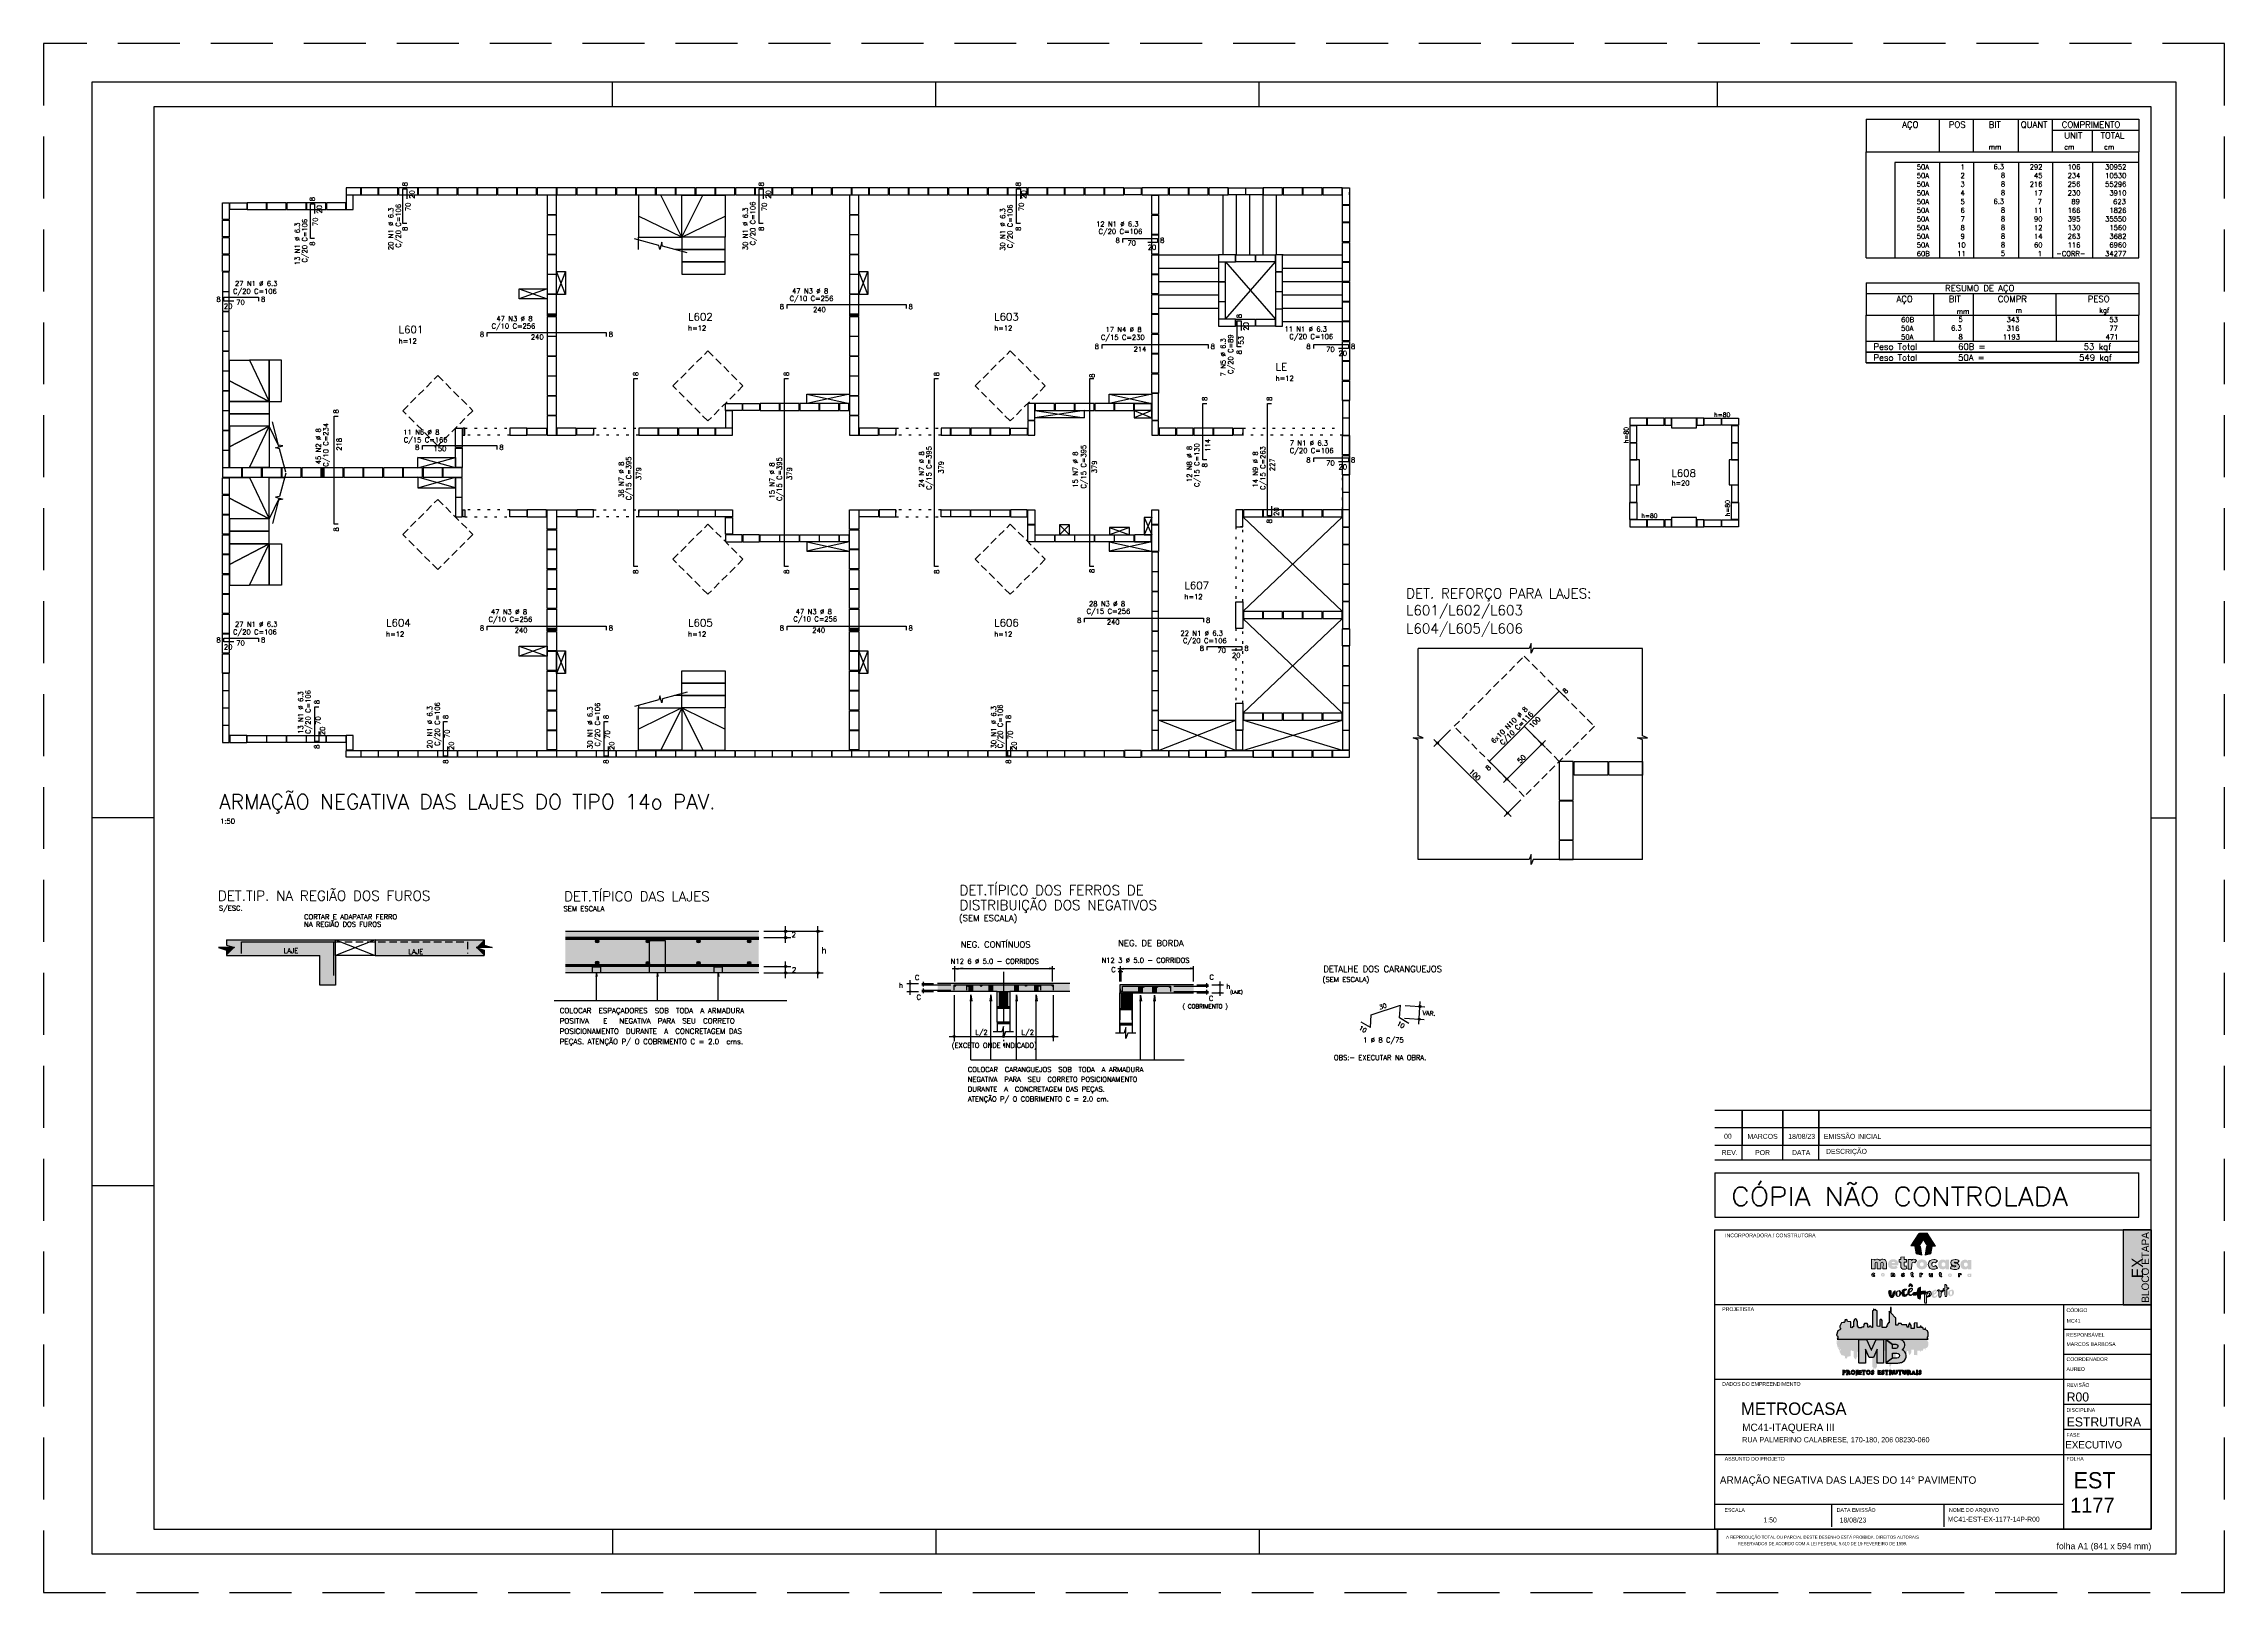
# Model space of a CAD drawing. Extents: x -1.9 to 86, y -1.5 to 61.
import ezdxf
from ezdxf.enums import TextEntityAlignment as Align

# ---------------------------------------------------------------- set-up
doc = ezdxf.new("R2010")
doc.units = 0
doc.header["$MEASUREMENT"] = 0
for name, pattern in [('CENTER', [2, 1.25, -0.25, 0.25, -0.25]), ('ESTILO_TQS_0001', [0.45, 0.3, -0.15]), ('ESTILO_TQS_0002', [0.4, 0.1, -0.3]), ('ESTILO_TQS_0004', [3.3, 2, -0.4, 0.05, -0.4, 0.05, -0.4]), ('HIDDEN', [0.375, 0.25, -0.125])]:
    doc.linetypes.add(name, pattern=pattern)
doc.layers.get('0').update_dxf_attribs({"linetype": 'CONTINUOUS'})
doc.layers.get('Defpoints').update_dxf_attribs({"linetype": 'CONTINUOUS'})
for name, color, linetype in [('_ARQUIVO', 7, 'CONTINUOUS'), ('ARQ-MAR', 2, 'CONTINUOUS'), ('ARQ_CAR', 7, 'CONTINUOUS'), ('ARQ_CAR-TXT', 7, 'CONTINUOUS'), ('ARQ_FOLHA', 7, 'CONTINUOUS'), ('ARQ_TXT-2', 2, 'CONTINUOUS'), ('ARQ_TXT-4', 4, 'CONTINUOUS'), ('ARQ_VISTA 0', 251, 'CONTINUOUS'), ('H7', 1, 'CONTINUOUS'), ('Layer 1', 7, 'CONTINUOUS'), ('PENA_01', 1, 'CONTINUOUS'), ('PENA_02', 2, 'CONTINUOUS'), ('PENA_03', 3, 'CONTINUOUS'), ('PENA_04', 4, 'CONTINUOUS'), ('PENA_05', 5, 'CONTINUOUS'), ('PENA_06', 6, 'CONTINUOUS'), ('PENA_10', 253, 'CONTINUOUS'), ('PENA_25', 210, 'CONTINUOUS'), ('PSG-NV1-HTC-251', 251, 'CONTINUOUS'), ('PSG-NV2-FLH-SELO', 1, 'CONTINUOUS'), ('ver', 20, 'CONTINUOUS')]:
    doc.layers.add(name, color=color, linetype=linetype)
doc.styles.add('01-MILLEU', font='GOTHIC.TTF')
doc.styles.add('CARIMBO', font='romans.shx', dxfattribs={"height": 30})
doc.styles.add('R300', font='SIMPLEX.SHX', dxfattribs={"width": 1.1, "height": 5.5})
doc.styles.get("Standard").update_dxf_attribs({"font": 'ROMANS.SHX'})
doc.styles.add('TQS_ARIAL', font='arial.ttf')

# ---------------------------------------------------------------- blocks, each defined once
blk = doc.blocks.new('FOLHA A1 - 841 X 594')
at = {"layer": 'ARQ_FOLHA', "color": 1}
for p, q in [((-631, 584), (-631, 594)), ((-500.5, 584), (-500.5, 594)), ((-370, 584), (-370, 594)), ((-185, 584), (-185, 594)), ((-816, 297), (-841, 297)), ((-10, 297), (0, 297)), ((-816, 148.5), (-841, 148.5)), ((-631, 10), (-631, 0)), ((-500.5, 10), (-500.5, 0)), ((-370, 10), (-370, 0)), ((-185, 10), (-185, 0.5)), ((-185, 0.5), (-185, 10)), ((-185, 9.5), (-185, 0)), ((-185, 9.5), (-185, 0)), ((-185, 0), (-185, 9.5))]:
    blk.add_line(p, q, dxfattribs=at)
for points in [[(-841, 0), (0, 0), (0, 594), (-841, 594)], [(-816, 10), (-10, 10), (-10, 584), (-816, 584)]]:
    blk.add_lwpolyline(points, close=True, dxfattribs=at)
at = {"layer": 'Defpoints', "color": 8, "linetype": 'HIDDEN', "ltscale": 100}
blk.add_lwpolyline([(-860.5, 609.5), (-860.5, -15.5), (19.5, -15.5), (19.5, 609.5)], close=True, dxfattribs=at)
at = {"layer": 'ARQ_FOLHA', "insert": (-10, 4.42), "char_height": 2.5, "width": 84.157, "attachment_point": 3, "style": 'TQS_ARIAL'}
blk.add_mtext('\\pxt3;folha A1 (841 x 594 mm)', dxfattribs=at)
at = {"layer": 'PSG-NV1-HTC-251', "insert": (-185, 10), "char_height": 1.25, "width": 84.6052, "attachment_point": 1, "line_spacing_factor": 1.25, "style": 'CARIMBO'}
blk.add_mtext('\\pxqc;{\\fArial Narrow|b0|i0|c0|p34;\\PA REPRODUÇÃO TOTAL OU PARCIAL DESTE DESENHO ESTÁ PROIBIDA. DIREITOS AUTORAIS \\PRESERVADOS DE ACORDO COM A LEI FEDERAL 9.610 DE 19 FEVEREIRO DE 1998.}', dxfattribs=at)
blk = doc.blocks.new('*U24')
blk.add_blockref('FOLHA A1 - 841 X 594', (0, 0))
blk = doc.blocks.new('*U27')
at = {"layer": 'ARQ_CAR-TXT', "true_color": 0x58ba48}
h = blk.add_hatch(color=85, dxfattribs=at)
h.dxf.hatch_style = 1
h.paths.add_polyline_path([(-11.28, 0), (0, 0), (0, 30), (-11.28, 30)])
at = {"layer": 'ARQ_CAR', "color": 5}
blk.add_lwpolyline([(-11.28, 0), (0, 0), (0, 30), (-11.28, 30)], close=True, dxfattribs=at)
at = {"layer": 'ARQ_CAR-TXT', "color": 4, "style": '01-MILLEU'}
blk.add_text('EX', height=4.614, rotation=90, dxfattribs=at).set_placement((-3.26, 10.64))
at = {"layer": 'ARQ_TXT-2', "style": '01-MILLEU'}
blk.add_text('EXECUTIVO', height=2.95, dxfattribs=at).set_placement((-34.5, -57.63))
blk = doc.blocks.new('METROCASA')
at = {"layer": 'Layer 1', "true_color": 0xed1c24}
h = blk.add_hatch(color=240, dxfattribs=at)
h.dxf.hatch_style = 2
h.paths.add_polyline_path([(-1.29, 0.86), (-1.02, -0.59), (0.13, -0.85), (-0.13, 0.85)])
h.paths.add_polyline_path([(2.84, 0.94), (1.22, 3.51), (-0.37, 3.52), (1.27, 0.94)])
h.paths.add_polyline_path([(-2.08, 0.96), (-0.44, 0.95), (0.36, 2.19), (-0.45, 3.48)])
h.paths.add_polyline_path([(0.77, -0.85), (1.92, -0.6), (2.21, 0.84), (1.05, 0.84)])
at = {"layer": 'Layer 1', "true_color": 0x404041}
h = blk.add_hatch(color=250, dxfattribs=at)
h.dxf.hatch_style = 2
edge = h.paths.add_edge_path()
edge.add_spline(control_points=[(-3.66, -4.74), (-3.71, -4.74), (-3.72, -4.72), (-3.72, -4.71), (-3.72, -4.68), (-3.69, -4.68), (-3.66, -4.68), (-3.6, -4.68), (-3.52, -4.7), (-3.48, -4.72), (-3.48, -4.72), (-3.38, -4.57), (-3.38, -4.57), (-3.44, -4.52), (-3.54, -4.48), (-3.65, -4.48), (-3.81, -4.48), (-3.97, -4.54), (-3.97, -4.71), (-3.97, -4.87), (-3.81, -4.92), (-3.68, -4.93), (-3.63, -4.93), (-3.61, -4.94), (-3.61, -4.97), (-3.61, -4.99), (-3.63, -5), (-3.68, -5), (-3.73, -5), (-3.81, -4.99), (-3.92, -4.92), (-3.92, -4.92), (-4, -5.11), (-4, -5.11), (-3.92, -5.16), (-3.79, -5.2), (-3.67, -5.2), (-3.51, -5.2), (-3.36, -5.14), (-3.35, -4.97), (-3.35, -4.79), (-3.52, -4.75), (-3.66, -4.74)], knot_values=[0, 0, 0, 0, 1, 1, 1, 2, 2, 2, 3, 3, 3, 4, 4, 4, 5, 5, 5, 6, 6, 6, 7, 7, 7, 8, 8, 8, 9, 9, 9, 10, 10, 10, 11, 11, 11, 12, 12, 12, 13, 13, 13, 14, 14, 14, 14], degree=3, periodic=0)
edge = h.paths.add_edge_path()
edge.add_spline(control_points=[(-5.55, -4.47), (-5.62, -4.47), (-5.7, -4.5), (-5.76, -4.56), (-5.76, -4.56), (-5.77, -4.49), (-5.77, -4.49), (-5.77, -4.49), (-6, -4.49), (-6, -4.49), (-6, -4.49), (-6, -5.17), (-6, -5.17), (-6, -5.17), (-5.75, -5.17), (-5.75, -5.17), (-5.75, -5.17), (-5.75, -4.81), (-5.75, -4.81), (-5.75, -4.72), (-5.69, -4.68), (-5.63, -4.68), (-5.58, -4.68), (-5.54, -4.71), (-5.54, -4.79), (-5.54, -4.79), (-5.54, -5.17), (-5.54, -5.17), (-5.54, -5.17), (-5.29, -5.17), (-5.29, -5.17), (-5.29, -5.17), (-5.28, -4.79), (-5.28, -4.79), (-5.28, -4.55), (-5.4, -4.48), (-5.55, -4.47)], knot_values=[0, 0, 0, 0, 1, 1, 1, 2, 2, 2, 3, 3, 3, 4, 4, 4, 5, 5, 5, 6, 6, 6, 7, 7, 7, 8, 8, 8, 9, 9, 9, 10, 10, 10, 11, 11, 11, 12, 12, 12, 12], degree=3, periodic=0)
edge = h.paths.add_edge_path()
edge.add_spline(control_points=[(-7.69, -4.46), (-7.89, -4.46), (-8.08, -4.57), (-8.08, -4.82), (-8.08, -5.06), (-7.89, -5.17), (-7.69, -5.17), (-7.5, -5.18), (-7.3, -5.07), (-7.3, -4.82), (-7.3, -4.57), (-7.49, -4.47), (-7.69, -4.46)], knot_values=[0, 0, 0, 0, 1, 1, 1, 2, 2, 2, 3, 3, 3, 4, 4, 4, 4], degree=3, periodic=0)
edge = h.paths.add_edge_path()
edge.add_spline(control_points=[(-7.69, -4.97), (-7.78, -4.97), (-7.83, -4.9), (-7.83, -4.82), (-7.83, -4.74), (-7.78, -4.67), (-7.69, -4.67), (-7.6, -4.67), (-7.55, -4.74), (-7.55, -4.82), (-7.55, -4.9), (-7.61, -4.97), (-7.69, -4.97)], knot_values=[0, 0, 0, 0, 1, 1, 1, 2, 2, 2, 3, 3, 3, 4, 4, 4, 4], degree=3, periodic=0)
edge = h.paths.add_edge_path()
edge.add_spline(control_points=[(-9.57, -4.95), (-9.67, -4.95), (-9.72, -4.88), (-9.72, -4.81), (-9.72, -4.73), (-9.67, -4.66), (-9.57, -4.66), (-9.53, -4.66), (-9.49, -4.67), (-9.46, -4.71), (-9.46, -4.71), (-9.32, -4.56), (-9.32, -4.56), (-9.39, -4.49), (-9.49, -4.45), (-9.59, -4.45), (-9.78, -4.45), (-9.97, -4.56), (-9.97, -4.81), (-9.97, -5.06), (-9.78, -5.16), (-9.59, -5.16), (-9.48, -5.16), (-9.39, -5.12), (-9.3, -5.05), (-9.3, -5.05), (-9.45, -4.9), (-9.45, -4.9), (-9.48, -4.93), (-9.53, -4.95), (-9.57, -4.95)], knot_values=[0, 0, 0, 0, 1, 1, 1, 2, 2, 2, 3, 3, 3, 4, 4, 4, 5, 5, 5, 6, 6, 6, 7, 7, 7, 8, 8, 8, 9, 9, 9, 10, 10, 10, 10], degree=3, periodic=0)
edge = h.paths.add_edge_path()
edge.add_spline(control_points=[(-1.68, -5), (-1.72, -5), (-1.74, -4.98), (-1.74, -4.93), (-1.74, -4.93), (-1.74, -4.71), (-1.74, -4.71), (-1.74, -4.71), (-1.59, -4.71), (-1.59, -4.71), (-1.59, -4.71), (-1.59, -4.52), (-1.59, -4.52), (-1.59, -4.52), (-1.74, -4.52), (-1.74, -4.52), (-1.74, -4.52), (-1.74, -4.32), (-1.74, -4.32), (-1.74, -4.32), (-1.99, -4.34), (-1.99, -4.34), (-1.99, -4.34), (-1.99, -4.51), (-1.99, -4.51), (-1.99, -4.51), (-2.1, -4.51), (-2.1, -4.51), (-2.1, -4.51), (-2.1, -4.71), (-2.1, -4.71), (-2.1, -4.71), (-1.99, -4.71), (-1.99, -4.71), (-1.99, -4.71), (-1.99, -4.93), (-1.99, -4.93), (-2, -5.14), (-1.88, -5.21), (-1.74, -5.21), (-1.67, -5.21), (-1.61, -5.19), (-1.55, -5.16), (-1.55, -5.16), (-1.6, -4.97), (-1.6, -4.97), (-1.62, -4.99), (-1.65, -5), (-1.68, -5)], knot_values=[0, 0, 0, 0, 1, 1, 1, 2, 2, 2, 3, 3, 3, 4, 4, 4, 5, 5, 5, 6, 6, 6, 7, 7, 7, 8, 8, 8, 9, 9, 9, 10, 10, 10, 11, 11, 11, 12, 12, 12, 13, 13, 13, 14, 14, 14, 15, 15, 15, 16, 16, 16, 16], degree=3, periodic=0)
edge = h.paths.add_edge_path()
edge.add_spline(control_points=[(9.78, -4.57), (9.78, -4.57), (9.77, -4.65), (9.77, -4.65), (9.73, -4.59), (9.66, -4.56), (9.57, -4.56), (9.37, -4.56), (9.24, -4.71), (9.24, -4.91), (9.24, -5.11), (9.35, -5.25), (9.55, -5.26), (9.62, -5.27), (9.71, -5.24), (9.77, -5.18), (9.77, -5.18), (9.78, -5.25), (9.78, -5.25), (9.78, -5.25), (10.01, -5.25), (10.01, -5.25), (10.01, -5.25), (10.02, -4.57), (10.02, -4.57), (10.02, -4.57), (9.78, -4.57), (9.78, -4.57)], knot_values=[0, 0, 0, 0, 1, 1, 1, 2, 2, 2, 3, 3, 3, 4, 4, 4, 5, 5, 5, 6, 6, 6, 7, 7, 7, 8, 8, 8, 9, 9, 9, 9], degree=3, periodic=0)
edge = h.paths.add_edge_path()
edge.add_spline(control_points=[(9.62, -5.06), (9.55, -5.06), (9.49, -5), (9.49, -4.91), (9.49, -4.82), (9.55, -4.76), (9.62, -4.76), (9.71, -4.76), (9.76, -4.82), (9.76, -4.91), (9.76, -4.99), (9.71, -5.06), (9.62, -5.06)], knot_values=[0, 0, 0, 0, 1, 1, 1, 2, 2, 2, 3, 3, 3, 4, 4, 4, 4], degree=3, periodic=0)
edge = h.paths.add_edge_path()
edge.add_spline(control_points=[(7.69, -4.64), (7.69, -4.64), (7.68, -4.56), (7.68, -4.56), (7.68, -4.56), (7.45, -4.56), (7.45, -4.56), (7.45, -4.56), (7.45, -5.24), (7.45, -5.24), (7.45, -5.24), (7.7, -5.24), (7.7, -5.24), (7.7, -5.24), (7.7, -4.89), (7.7, -4.89), (7.7, -4.8), (7.76, -4.76), (7.82, -4.76), (7.86, -4.76), (7.89, -4.77), (7.93, -4.8), (7.93, -4.8), (8.04, -4.62), (8.04, -4.62), (7.99, -4.57), (7.93, -4.55), (7.86, -4.55), (7.79, -4.55), (7.73, -4.57), (7.69, -4.64)], knot_values=[0, 0, 0, 0, 1, 1, 1, 2, 2, 2, 3, 3, 3, 4, 4, 4, 5, 5, 5, 6, 6, 6, 7, 7, 7, 8, 8, 8, 9, 9, 9, 10, 10, 10, 10], degree=3, periodic=0)
edge = h.paths.add_edge_path()
edge.add_spline(control_points=[(5.76, -4.54), (5.56, -4.54), (5.37, -4.64), (5.37, -4.89), (5.37, -5.14), (5.56, -5.24), (5.75, -5.25), (5.95, -5.25), (6.14, -5.14), (6.14, -4.89), (6.15, -4.65), (5.96, -4.54), (5.76, -4.54)], knot_values=[0, 0, 0, 0, 1, 1, 1, 2, 2, 2, 3, 3, 3, 4, 4, 4, 4], degree=3, periodic=0)
edge = h.paths.add_edge_path()
edge.add_spline(control_points=[(5.76, -5.04), (5.67, -5.04), (5.62, -4.97), (5.62, -4.89), (5.62, -4.81), (5.67, -4.74), (5.76, -4.74), (5.85, -4.74), (5.9, -4.81), (5.9, -4.89), (5.9, -4.97), (5.84, -5.04), (5.76, -5.04)], knot_values=[0, 0, 0, 0, 1, 1, 1, 2, 2, 2, 3, 3, 3, 4, 4, 4, 4], degree=3, periodic=0)
edge = h.paths.add_edge_path()
edge.add_spline(control_points=[(4, -5.03), (3.96, -5.03), (3.94, -5.01), (3.93, -4.96), (3.93, -4.96), (3.94, -4.74), (3.94, -4.74), (3.94, -4.74), (4.09, -4.74), (4.09, -4.74), (4.09, -4.74), (4.09, -4.55), (4.09, -4.55), (4.09, -4.55), (3.94, -4.55), (3.94, -4.55), (3.94, -4.55), (3.94, -4.35), (3.94, -4.35), (3.94, -4.35), (3.69, -4.38), (3.69, -4.38), (3.69, -4.38), (3.69, -4.54), (3.69, -4.54), (3.69, -4.54), (3.58, -4.54), (3.58, -4.54), (3.58, -4.54), (3.58, -4.74), (3.58, -4.74), (3.58, -4.74), (3.69, -4.74), (3.69, -4.74), (3.69, -4.74), (3.68, -4.96), (3.68, -4.96), (3.68, -5.17), (3.8, -5.24), (3.93, -5.24), (4, -5.24), (4.07, -5.22), (4.13, -5.19), (4.13, -5.19), (4.08, -5), (4.08, -5), (4.05, -5.02), (4.03, -5.03), (4, -5.03)], knot_values=[0, 0, 0, 0, 1, 1, 1, 2, 2, 2, 3, 3, 3, 4, 4, 4, 5, 5, 5, 6, 6, 6, 7, 7, 7, 8, 8, 8, 9, 9, 9, 10, 10, 10, 11, 11, 11, 12, 12, 12, 13, 13, 13, 14, 14, 14, 15, 15, 15, 16, 16, 16, 16], degree=3, periodic=0)
edge = h.paths.add_edge_path()
edge.add_spline(control_points=[(2.03, -4.89), (2.03, -4.98), (1.97, -5.02), (1.91, -5.02), (1.87, -5.02), (1.82, -4.99), (1.82, -4.9), (1.82, -4.9), (1.82, -4.53), (1.82, -4.53), (1.82, -4.53), (1.57, -4.53), (1.57, -4.53), (1.57, -4.53), (1.57, -4.9), (1.57, -4.9), (1.57, -5.15), (1.69, -5.22), (1.83, -5.22), (1.9, -5.23), (1.99, -5.2), (2.05, -5.14), (2.05, -5.14), (2.06, -5.21), (2.06, -5.21), (2.06, -5.21), (2.28, -5.21), (2.28, -5.21), (2.28, -5.21), (2.28, -4.53), (2.28, -4.53), (2.28, -4.53), (2.03, -4.53), (2.03, -4.53), (2.03, -4.53), (2.03, -4.89), (2.03, -4.89)], knot_values=[0, 0, 0, 0, 1, 1, 1, 2, 2, 2, 3, 3, 3, 4, 4, 4, 5, 5, 5, 6, 6, 6, 7, 7, 7, 8, 8, 8, 9, 9, 9, 10, 10, 10, 11, 11, 11, 12, 12, 12, 12], degree=3, periodic=0)
edge = h.paths.add_edge_path()
edge.add_spline(control_points=[(-0.02, -4.59), (-0.02, -4.59), (-0.04, -4.52), (-0.04, -4.52), (-0.04, -4.52), (-0.26, -4.52), (-0.26, -4.52), (-0.26, -4.52), (-0.27, -5.2), (-0.27, -5.2), (-0.27, -5.2), (-0.02, -5.2), (-0.02, -5.2), (-0.02, -5.2), (-0.01, -4.85), (-0.01, -4.85), (-0.01, -4.76), (0.04, -4.72), (0.1, -4.72), (0.15, -4.72), (0.18, -4.73), (0.22, -4.76), (0.22, -4.76), (0.32, -4.58), (0.32, -4.58), (0.28, -4.53), (0.21, -4.51), (0.14, -4.5), (0.08, -4.5), (0.01, -4.53), (-0.02, -4.59)], knot_values=[0, 0, 0, 0, 1, 1, 1, 2, 2, 2, 3, 3, 3, 4, 4, 4, 5, 5, 5, 6, 6, 6, 7, 7, 7, 8, 8, 8, 9, 9, 9, 10, 10, 10, 10], degree=3, periodic=0)
at = {"layer": 'Layer 1', "true_color": 0xed1c24}
h = blk.add_hatch(color=240, dxfattribs=at)
h.dxf.hatch_style = 2
edge = h.paths.add_edge_path()
edge.add_spline(control_points=[(-1.94, -1.96), (-1.94, -1.96), (-1.98, -1.76), (-1.98, -1.76), (-1.98, -1.76), (-2.62, -1.75), (-2.62, -1.75), (-2.62, -1.75), (-2.63, -3.66), (-2.63, -3.66), (-2.63, -3.66), (-1.92, -3.66), (-1.92, -3.66), (-1.92, -3.66), (-1.91, -2.67), (-1.91, -2.67), (-1.91, -2.42), (-1.76, -2.31), (-1.58, -2.31), (-1.46, -2.31), (-1.38, -2.34), (-1.26, -2.43), (-1.26, -2.43), (-0.98, -1.92), (-0.98, -1.92), (-1.1, -1.79), (-1.28, -1.71), (-1.48, -1.71), (-1.66, -1.71), (-1.84, -1.79), (-1.94, -1.96)], knot_values=[0, 0, 0, 0, 1, 1, 1, 2, 2, 2, 3, 3, 3, 4, 4, 4, 5, 5, 5, 6, 6, 6, 7, 7, 7, 8, 8, 8, 9, 9, 9, 10, 10, 10, 10], degree=3, periodic=0)
edge = h.paths.add_edge_path()
edge.add_spline(control_points=[(-5.6, -1.69), (-6.11, -1.69), (-6.66, -1.99), (-6.66, -2.69), (-6.67, -3.38), (-6.16, -3.68), (-5.56, -3.68), (-5.23, -3.68), (-4.92, -3.58), (-4.69, -3.37), (-4.69, -3.37), (-5.04, -2.98), (-5.04, -2.98), (-5.16, -3.07), (-5.32, -3.13), (-5.53, -3.13), (-5.68, -3.13), (-5.9, -3.06), (-5.95, -2.89), (-5.95, -2.89), (-4.62, -2.89), (-4.62, -2.89), (-4.45, -2.14), (-4.92, -1.69), (-5.6, -1.69)], knot_values=[0, 0, 0, 0, 1, 1, 1, 2, 2, 2, 3, 3, 3, 4, 4, 4, 5, 5, 5, 6, 6, 6, 7, 7, 7, 8, 8, 8, 8], degree=3, periodic=0)
edge = h.paths.add_edge_path()
edge.add_spline(control_points=[(-5.94, -2.43), (-5.89, -2.12), (-5.27, -2.13), (-5.25, -2.43), (-5.25, -2.43), (-5.94, -2.43), (-5.94, -2.43)], knot_values=[0, 0, 0, 0, 1, 1, 1, 2, 2, 2, 2], degree=3, periodic=0)
edge = h.paths.add_edge_path()
edge.add_spline(control_points=[(4.86, -2), (4.76, -1.84), (4.58, -1.75), (4.31, -1.75), (3.75, -1.74), (3.38, -2.17), (3.38, -2.74), (3.37, -3.29), (3.68, -3.69), (4.24, -3.73), (4.45, -3.74), (4.71, -3.67), (4.87, -3.49), (4.87, -3.49), (4.9, -3.7), (4.9, -3.7), (4.9, -3.7), (5.56, -3.7), (5.56, -3.7), (5.56, -3.7), (5.57, -1.8), (5.57, -1.8), (5.57, -1.8), (4.9, -1.79), (4.9, -1.79), (4.9, -1.79), (4.86, -2), (4.86, -2)], knot_values=[0, 0, 0, 0, 1, 1, 1, 2, 2, 2, 3, 3, 3, 4, 4, 4, 5, 5, 5, 6, 6, 6, 7, 7, 7, 8, 8, 8, 9, 9, 9, 9], degree=3, periodic=0)
edge = h.paths.add_edge_path()
edge.add_spline(control_points=[(4.46, -3.16), (4.25, -3.16), (4.08, -3.01), (4.08, -2.74), (4.08, -2.47), (4.25, -2.32), (4.47, -2.32), (4.72, -2.32), (4.86, -2.49), (4.86, -2.74), (4.86, -2.97), (4.7, -3.16), (4.46, -3.16)], knot_values=[0, 0, 0, 0, 1, 1, 1, 2, 2, 2, 3, 3, 3, 4, 4, 4, 4], degree=3, periodic=0)
edge = h.paths.add_edge_path()
edge.add_spline(control_points=[(-7.68, -1.68), (-7.94, -1.68), (-8.15, -1.76), (-8.31, -1.95), (-8.4, -1.77), (-8.59, -1.69), (-8.78, -1.68), (-8.98, -1.68), (-9.19, -1.76), (-9.31, -1.92), (-9.31, -1.92), (-9.36, -1.72), (-9.36, -1.72), (-9.36, -1.72), (-9.95, -1.71), (-9.95, -1.71), (-9.95, -1.71), (-9.96, -3.62), (-9.96, -3.62), (-9.96, -3.62), (-9.26, -3.62), (-9.26, -3.62), (-9.26, -3.62), (-9.25, -2.58), (-9.25, -2.58), (-9.25, -2.37), (-9.12, -2.27), (-9, -2.27), (-8.87, -2.27), (-8.8, -2.35), (-8.8, -2.57), (-8.8, -2.57), (-8.81, -3.62), (-8.81, -3.62), (-8.81, -3.62), (-8.11, -3.63), (-8.11, -3.63), (-8.11, -3.63), (-8.1, -2.58), (-8.1, -2.58), (-8.1, -2.37), (-7.98, -2.29), (-7.86, -2.29), (-7.75, -2.29), (-7.66, -2.37), (-7.66, -2.57), (-7.66, -2.57), (-7.67, -3.63), (-7.67, -3.63), (-7.67, -3.63), (-6.96, -3.63), (-6.96, -3.63), (-6.96, -3.63), (-6.95, -2.57), (-6.95, -2.57), (-6.95, -1.94), (-7.26, -1.68), (-7.68, -1.68)], knot_values=[0, 0, 0, 0, 1, 1, 1, 2, 2, 2, 3, 3, 3, 4, 4, 4, 5, 5, 5, 6, 6, 6, 7, 7, 7, 8, 8, 8, 9, 9, 9, 10, 10, 10, 11, 11, 11, 12, 12, 12, 13, 13, 13, 14, 14, 14, 15, 15, 15, 16, 16, 16, 17, 17, 17, 18, 18, 18, 19, 19, 19, 19], degree=3, periodic=0)
edge = h.paths.add_edge_path()
edge.add_spline(control_points=[(-3.23, -3.11), (-3.34, -3.11), (-3.41, -3.06), (-3.42, -2.93), (-3.42, -2.93), (-3.41, -2.3), (-3.41, -2.3), (-3.41, -2.3), (-2.98, -2.3), (-2.98, -2.3), (-2.98, -2.3), (-2.98, -1.76), (-2.98, -1.76), (-2.98, -1.76), (-3.41, -1.76), (-3.41, -1.76), (-3.41, -1.76), (-3.4, -1.21), (-3.4, -1.21), (-3.4, -1.21), (-4.11, -1.28), (-4.11, -1.28), (-4.11, -1.28), (-4.11, -1.76), (-4.11, -1.76), (-4.11, -1.76), (-4.42, -1.75), (-4.42, -1.75), (-4.42, -1.75), (-4.42, -2.3), (-4.42, -2.3), (-4.42, -2.3), (-4.11, -2.3), (-4.11, -2.3), (-4.11, -2.3), (-4.12, -2.92), (-4.12, -2.92), (-4.13, -3.52), (-3.79, -3.69), (-3.42, -3.7), (-3.22, -3.7), (-3.03, -3.66), (-2.87, -3.57), (-2.87, -3.57), (-3.02, -3.05), (-3.02, -3.05), (-3.08, -3.09), (-3.16, -3.11), (-3.23, -3.11)], knot_values=[0, 0, 0, 0, 1, 1, 1, 2, 2, 2, 3, 3, 3, 4, 4, 4, 5, 5, 5, 6, 6, 6, 7, 7, 7, 8, 8, 8, 9, 9, 9, 10, 10, 10, 11, 11, 11, 12, 12, 12, 13, 13, 13, 14, 14, 14, 15, 15, 15, 16, 16, 16, 16], degree=3, periodic=0)
edge = h.paths.add_edge_path()
edge.add_spline(control_points=[(2.53, -3.13), (2.26, -3.13), (2.12, -2.94), (2.12, -2.74), (2.12, -2.5), (2.27, -2.3), (2.54, -2.3), (2.66, -2.3), (2.77, -2.35), (2.86, -2.44), (2.86, -2.44), (3.24, -2.04), (3.24, -2.04), (3.04, -1.84), (2.77, -1.74), (2.5, -1.74), (1.96, -1.73), (1.43, -2.04), (1.42, -2.73), (1.42, -3.44), (1.94, -3.72), (2.5, -3.72), (2.78, -3.72), (3.06, -3.6), (3.28, -3.4), (3.28, -3.4), (2.88, -2.98), (2.88, -2.98), (2.79, -3.08), (2.66, -3.13), (2.53, -3.13)], knot_values=[0, 0, 0, 0, 1, 1, 1, 2, 2, 2, 3, 3, 3, 4, 4, 4, 5, 5, 5, 6, 6, 6, 7, 7, 7, 8, 8, 8, 9, 9, 9, 10, 10, 10, 10], degree=3, periodic=0)
edge = h.paths.add_edge_path()
edge.add_spline(control_points=[(9.37, -1.82), (9.37, -1.82), (9.33, -2.02), (9.33, -2.02), (9.23, -1.87), (9.04, -1.77), (8.77, -1.77), (8.22, -1.77), (7.85, -2.2), (7.84, -2.76), (7.84, -3.31), (8.15, -3.71), (8.71, -3.75), (8.92, -3.76), (9.17, -3.7), (9.34, -3.51), (9.34, -3.51), (9.37, -3.72), (9.37, -3.72), (9.37, -3.72), (10.02, -3.72), (10.02, -3.72), (10.02, -3.72), (10.03, -1.82), (10.03, -1.82), (10.03, -1.82), (9.37, -1.82), (9.37, -1.82)], knot_values=[0, 0, 0, 0, 1, 1, 1, 2, 2, 2, 3, 3, 3, 4, 4, 4, 5, 5, 5, 6, 6, 6, 7, 7, 7, 8, 8, 8, 9, 9, 9, 9], degree=3, periodic=0)
edge = h.paths.add_edge_path()
edge.add_spline(control_points=[(8.93, -3.18), (8.71, -3.18), (8.55, -3.03), (8.55, -2.76), (8.55, -2.5), (8.72, -2.34), (8.93, -2.35), (9.18, -2.35), (9.32, -2.51), (9.32, -2.77), (9.32, -2.99), (9.17, -3.18), (8.93, -3.18)], knot_values=[0, 0, 0, 0, 1, 1, 1, 2, 2, 2, 3, 3, 3, 4, 4, 4, 4], degree=3, periodic=0)
edge = h.paths.add_edge_path()
edge.add_spline(control_points=[(6.78, -2.48), (6.66, -2.48), (6.63, -2.42), (6.63, -2.39), (6.63, -2.32), (6.7, -2.29), (6.8, -2.3), (6.96, -2.29), (7.18, -2.35), (7.28, -2.41), (7.28, -2.41), (7.58, -1.99), (7.58, -1.99), (7.4, -1.85), (7.12, -1.76), (6.81, -1.76), (6.36, -1.75), (5.93, -1.92), (5.93, -2.38), (5.92, -2.84), (6.37, -2.99), (6.74, -3), (6.88, -3.02), (6.94, -3.05), (6.94, -3.11), (6.94, -3.17), (6.87, -3.2), (6.75, -3.2), (6.59, -3.19), (6.36, -3.18), (6.07, -2.98), (6.07, -2.98), (5.84, -3.5), (5.84, -3.5), (6.05, -3.66), (6.43, -3.75), (6.76, -3.76), (7.22, -3.76), (7.65, -3.58), (7.65, -3.11), (7.65, -2.61), (7.17, -2.49), (6.78, -2.48)], knot_values=[0, 0, 0, 0, 1, 1, 1, 2, 2, 2, 3, 3, 3, 4, 4, 4, 5, 5, 5, 6, 6, 6, 7, 7, 7, 8, 8, 8, 9, 9, 9, 10, 10, 10, 11, 11, 11, 12, 12, 12, 13, 13, 13, 14, 14, 14, 14], degree=3, periodic=0)
edge = h.paths.add_edge_path()
edge.add_spline(control_points=[(0.13, -1.72), (-0.42, -1.72), (-0.95, -2.01), (-0.96, -2.72), (-0.96, -3.41), (-0.42, -3.71), (0.12, -3.72), (0.66, -3.72), (1.21, -3.42), (1.22, -2.73), (1.22, -2.03), (0.7, -1.73), (0.13, -1.72)], knot_values=[0, 0, 0, 0, 1, 1, 1, 2, 2, 2, 3, 3, 3, 4, 4, 4, 4], degree=3, periodic=0)
edge = h.paths.add_edge_path()
edge.add_spline(control_points=[(0.13, -3.13), (-0.12, -3.13), (-0.27, -2.94), (-0.26, -2.72), (-0.26, -2.5), (-0.12, -2.3), (0.13, -2.31), (0.38, -2.31), (0.52, -2.5), (0.52, -2.72), (0.52, -2.96), (0.37, -3.14), (0.13, -3.13)], knot_values=[0, 0, 0, 0, 1, 1, 1, 2, 2, 2, 3, 3, 3, 4, 4, 4, 4], degree=3, periodic=0)
at = {"layer": 'Layer 1', "true_color": 0x404041}
h = blk.add_hatch(color=250, dxfattribs=at)
h.dxf.hatch_style = 2
edge = h.paths.add_edge_path()
edge.add_spline(control_points=[(-2.43, -7.17), (-2.4, -7.16), (-2.38, -7.15), (-2.36, -7.14), (-2.33, -7.13), (-2.31, -7.11), (-2.3, -7.09), (-2.28, -7.07), (-2.26, -7.04), (-2.24, -7.01), (-2.22, -6.98), (-2.2, -6.95), (-2.17, -6.92), (-2.15, -6.93), (-2.11, -6.95), (-2.08, -6.98), (-2.05, -7.01), (-2.01, -7.04), (-1.98, -7.06), (-1.94, -7.09), (-1.9, -7.11), (-1.87, -7.13), (-1.84, -7.14), (-1.81, -7.14), (-1.78, -7.12), (-1.75, -7.1), (-1.75, -7.07), (-1.76, -7.02), (-1.78, -6.98), (-1.8, -6.94), (-1.84, -6.89), (-1.87, -6.84), (-1.91, -6.8), (-1.96, -6.76), (-2, -6.72), (-2.04, -6.69), (-2.07, -6.68), (-2.11, -6.66), (-2.15, -6.65), (-2.18, -6.64), (-2.21, -6.64), (-2.24, -6.64), (-2.26, -6.65), (-2.29, -6.66), (-2.31, -6.68), (-2.33, -6.71), (-2.35, -6.73), (-2.36, -6.77), (-2.38, -6.82), (-2.4, -6.84), (-2.41, -6.87), (-2.43, -6.91), (-2.44, -6.95), (-2.46, -6.99), (-2.47, -7.03), (-2.48, -7.07), (-2.48, -7.11), (-2.48, -7.14), (-2.47, -7.16), (-2.46, -7.18), (-2.43, -7.17)], knot_values=[0, 0, 0, 0, 1, 1, 1, 2, 2, 2, 3, 3, 3, 4, 4, 4, 5, 5, 5, 6, 6, 6, 7, 7, 7, 8, 8, 8, 9, 9, 9, 10, 10, 10, 11, 11, 11, 12, 12, 12, 13, 13, 13, 14, 14, 14, 15, 15, 15, 16, 16, 16, 17, 17, 17, 18, 18, 18, 19, 19, 19, 20, 20, 20, 20], degree=3, periodic=0)
edge = h.paths.add_edge_path()
edge.add_spline(control_points=[(-5.26, -8.04), (-5.28, -8.03), (-5.33, -8.05), (-5.4, -8.1), (-5.49, -8.17), (-5.55, -8.25), (-5.6, -8.35), (-5.65, -8.45), (-5.69, -8.55), (-5.71, -8.65), (-5.74, -8.76), (-5.76, -8.85), (-5.77, -8.93), (-5.78, -9.02), (-5.8, -9.07), (-5.81, -9.1), (-5.83, -9.13), (-5.85, -9.12), (-5.88, -9.08), (-5.91, -9.04), (-5.94, -8.98), (-5.97, -8.89), (-6, -8.8), (-6.02, -8.7), (-6.04, -8.57), (-6.05, -8.44), (-6.05, -8.3), (-6.03, -8.14), (-6.03, -8.11), (-6.04, -8.08), (-6.06, -8.06), (-6.09, -8.03), (-6.12, -8.01), (-6.16, -8), (-6.2, -7.98), (-6.25, -7.98), (-6.3, -7.98), (-6.35, -7.99), (-6.4, -8), (-6.45, -8.03), (-6.48, -8.05), (-6.5, -8.08), (-6.52, -8.13), (-6.53, -8.18), (-6.53, -8.24), (-6.53, -8.31), (-6.53, -8.38), (-6.52, -8.45), (-6.5, -8.52), (-6.49, -8.6), (-6.47, -8.67), (-6.45, -8.74), (-6.43, -8.81), (-6.41, -8.87), (-6.39, -8.93), (-6.36, -8.98), (-6.34, -9.03), (-6.32, -9.05), (-6.29, -9.1), (-6.26, -9.14), (-6.23, -9.18), (-6.19, -9.23), (-6.16, -9.27), (-6.11, -9.3), (-6.07, -9.34), (-6.02, -9.36), (-5.96, -9.37), (-5.9, -9.38), (-5.83, -9.38), (-5.75, -9.35), (-5.71, -9.34), (-5.67, -9.31), (-5.63, -9.25), (-5.58, -9.19), (-5.54, -9.12), (-5.51, -9.05), (-5.47, -8.98), (-5.44, -8.9), (-5.41, -8.82), (-5.38, -8.74), (-5.36, -8.67), (-5.34, -8.61), (-5.32, -8.53), (-5.29, -8.44), (-5.27, -8.36), (-5.25, -8.27), (-5.23, -8.2), (-5.23, -8.15), (-5.22, -8.09), (-5.23, -8.06), (-5.26, -8.04)], knot_values=[0, 0, 0, 0, 1, 1, 1, 2, 2, 2, 3, 3, 3, 4, 4, 4, 5, 5, 5, 6, 6, 6, 7, 7, 7, 8, 8, 8, 9, 9, 9, 10, 10, 10, 11, 11, 11, 12, 12, 12, 13, 13, 13, 14, 14, 14, 15, 15, 15, 16, 16, 16, 17, 17, 17, 18, 18, 18, 19, 19, 19, 20, 20, 20, 21, 21, 21, 22, 22, 22, 23, 23, 23, 24, 24, 24, 25, 25, 25, 26, 26, 26, 27, 27, 27, 28, 28, 28, 29, 29, 29, 30, 30, 30, 30], degree=3, periodic=0)
edge = h.paths.add_edge_path()
edge.add_spline(control_points=[(-1.57, -8.39), (-1.57, -8.35), (-1.58, -8.33), (-1.6, -8.33), (-1.62, -8.34), (-1.64, -8.36), (-1.66, -8.39), (-1.68, -8.43), (-1.71, -8.47), (-1.75, -8.52), (-1.78, -8.56), (-1.82, -8.61), (-1.87, -8.65), (-1.92, -8.7), (-1.99, -8.73), (-2.07, -8.75), (-2.11, -8.76), (-2.14, -8.76), (-2.17, -8.75), (-2.19, -8.74), (-2.22, -8.73), (-2.24, -8.72), (-2.26, -8.7), (-2.27, -8.68), (-2.28, -8.66), (-2.3, -8.64), (-2.31, -8.61), (-2.31, -8.59), (-2.33, -8.53), (-2.34, -8.45), (-2.33, -8.37), (-2.27, -8.37), (-2.2, -8.36), (-2.14, -8.33), (-2.08, -8.31), (-2.02, -8.28), (-1.96, -8.23), (-1.89, -8.19), (-1.83, -8.12), (-1.77, -8.03), (-1.71, -7.95), (-1.68, -7.87), (-1.66, -7.8), (-1.65, -7.72), (-1.65, -7.65), (-1.67, -7.59), (-1.69, -7.53), (-1.72, -7.48), (-1.77, -7.45), (-1.81, -7.41), (-1.87, -7.39), (-1.93, -7.39), (-2, -7.4), (-2.06, -7.41), (-2.13, -7.43), (-2.2, -7.44), (-2.26, -7.47), (-2.32, -7.5), (-2.38, -7.53), (-2.44, -7.57), (-2.49, -7.62), (-2.54, -7.67), (-2.58, -7.72), (-2.62, -7.78), (-2.66, -7.87), (-2.7, -7.94), (-2.72, -8.02), (-2.74, -8.1), (-2.75, -8.16), (-2.76, -8.22), (-2.77, -8.29), (-2.77, -8.36), (-2.76, -8.42), (-2.75, -8.52), (-2.72, -8.62), (-2.68, -8.71), (-2.65, -8.78), (-2.6, -8.86), (-2.54, -8.92), (-2.47, -8.99), (-2.39, -9.03), (-2.28, -9.05), (-2.17, -9.07), (-2.07, -9.07), (-1.98, -9.04), (-1.9, -9.01), (-1.83, -8.97), (-1.78, -8.91), (-1.72, -8.86), (-1.68, -8.8), (-1.64, -8.73), (-1.61, -8.66), (-1.59, -8.6), (-1.58, -8.54), (-1.57, -8.48), (-1.56, -8.43), (-1.57, -8.39)], knot_values=[0, 0, 0, 0, 1, 1, 1, 2, 2, 2, 3, 3, 3, 4, 4, 4, 5, 5, 5, 6, 6, 6, 7, 7, 7, 8, 8, 8, 9, 9, 9, 10, 10, 10, 11, 11, 11, 12, 12, 12, 13, 13, 13, 14, 14, 14, 15, 15, 15, 16, 16, 16, 17, 17, 17, 18, 18, 18, 19, 19, 19, 20, 20, 20, 21, 21, 21, 22, 22, 22, 23, 23, 23, 24, 24, 24, 25, 25, 25, 26, 26, 26, 27, 27, 27, 28, 28, 28, 29, 29, 29, 30, 30, 30, 31, 31, 31, 32, 32, 32, 32], degree=3, periodic=0)
edge = h.paths.add_edge_path()
edge.add_spline(control_points=[(-2.31, -8.07), (-2.31, -8.04), (-2.3, -8.01), (-2.29, -7.98), (-2.27, -7.95), (-2.25, -7.9), (-2.23, -7.85), (-2.2, -7.81), (-2.17, -7.77), (-2.14, -7.75), (-2.1, -7.72), (-2.07, -7.7), (-2.03, -7.69), (-1.99, -7.67), (-1.95, -7.66), (-1.91, -7.65), (-1.9, -7.67), (-1.91, -7.7), (-1.91, -7.72), (-1.92, -7.75), (-1.93, -7.78), (-1.94, -7.81), (-1.95, -7.85), (-1.97, -7.89), (-2.01, -7.94), (-2.04, -7.99), (-2.07, -8.02), (-2.11, -8.05), (-2.15, -8.07), (-2.18, -8.09), (-2.21, -8.1), (-2.25, -8.11), (-2.29, -8.12), (-2.32, -8.13), (-2.32, -8.11), (-2.32, -8.09), (-2.31, -8.07)], knot_values=[0, 0, 0, 0, 1, 1, 1, 2, 2, 2, 3, 3, 3, 4, 4, 4, 5, 5, 5, 6, 6, 6, 7, 7, 7, 8, 8, 8, 9, 9, 9, 10, 10, 10, 11, 11, 11, 12, 12, 12, 12], degree=3, periodic=0)
edge = h.paths.add_edge_path()
edge.add_spline(control_points=[(-4.11, -8.09), (-4.16, -8), (-4.24, -7.93), (-4.34, -7.88), (-4.36, -7.87), (-4.38, -7.87), (-4.39, -7.87), (-4.4, -7.88), (-4.41, -7.89), (-4.43, -7.9), (-4.45, -7.92), (-4.48, -7.93), (-4.52, -7.95), (-4.57, -7.97), (-4.64, -7.99), (-4.74, -8), (-4.84, -8.02), (-4.93, -8.06), (-5, -8.14), (-5.07, -8.21), (-5.12, -8.29), (-5.15, -8.39), (-5.18, -8.48), (-5.2, -8.59), (-5.19, -8.69), (-5.18, -8.8), (-5.16, -8.89), (-5.11, -8.98), (-5.06, -9.06), (-5, -9.13), (-4.91, -9.18), (-4.82, -9.23), (-4.72, -9.25), (-4.59, -9.24), (-4.49, -9.22), (-4.4, -9.19), (-4.32, -9.13), (-4.24, -9.07), (-4.18, -9), (-4.12, -8.92), (-4.07, -8.84), (-4.03, -8.75), (-4.01, -8.65), (-3.99, -8.55), (-3.99, -8.45), (-4, -8.36), (-4.02, -8.26), (-4.05, -8.17), (-4.11, -8.09)], knot_values=[0, 0, 0, 0, 1, 1, 1, 2, 2, 2, 3, 3, 3, 4, 4, 4, 5, 5, 5, 6, 6, 6, 7, 7, 7, 8, 8, 8, 9, 9, 9, 10, 10, 10, 11, 11, 11, 12, 12, 12, 13, 13, 13, 14, 14, 14, 15, 15, 15, 16, 16, 16, 16], degree=3, periodic=0)
edge = h.paths.add_edge_path()
edge.add_spline(control_points=[(-4.4, -8.7), (-4.42, -8.76), (-4.44, -8.82), (-4.46, -8.88), (-4.48, -8.94), (-4.51, -8.98), (-4.54, -9.02), (-4.57, -9.06), (-4.6, -9.08), (-4.63, -9.09), (-4.66, -9.1), (-4.68, -9.08), (-4.7, -9.05), (-4.73, -9.01), (-4.74, -8.96), (-4.76, -8.9), (-4.77, -8.84), (-4.77, -8.77), (-4.78, -8.7), (-4.78, -8.62), (-4.78, -8.55), (-4.78, -8.48), (-4.78, -8.41), (-4.77, -8.36), (-4.76, -8.3), (-4.75, -8.25), (-4.74, -8.22), (-4.73, -8.21), (-4.68, -8.16), (-4.64, -8.14), (-4.6, -8.14), (-4.55, -8.14), (-4.5, -8.17), (-4.44, -8.23), (-4.41, -8.25), (-4.4, -8.29), (-4.39, -8.34), (-4.37, -8.39), (-4.37, -8.44), (-4.37, -8.5), (-4.38, -8.57), (-4.39, -8.63), (-4.4, -8.7)], knot_values=[0, 0, 0, 0, 1, 1, 1, 2, 2, 2, 3, 3, 3, 4, 4, 4, 5, 5, 5, 6, 6, 6, 7, 7, 7, 8, 8, 8, 9, 9, 9, 10, 10, 10, 11, 11, 11, 12, 12, 12, 13, 13, 13, 14, 14, 14, 14], degree=3, periodic=0)
edge = h.paths.add_edge_path()
edge.add_spline(control_points=[(-2.78, -8.64), (-2.8, -8.64), (-2.82, -8.66), (-2.85, -8.69), (-2.88, -8.72), (-2.92, -8.74), (-2.96, -8.77), (-3, -8.79), (-3.05, -8.81), (-3.1, -8.82), (-3.15, -8.84), (-3.21, -8.83), (-3.28, -8.81), (-3.32, -8.8), (-3.36, -8.77), (-3.39, -8.72), (-3.41, -8.67), (-3.43, -8.6), (-3.44, -8.53), (-3.45, -8.46), (-3.45, -8.39), (-3.44, -8.31), (-3.43, -8.23), (-3.41, -8.15), (-3.39, -8.08), (-3.36, -8.01), (-3.32, -7.96), (-3.27, -7.93), (-3.23, -7.9), (-3.18, -7.88), (-3.13, -7.87), (-3.09, -7.86), (-3.05, -7.86), (-3.01, -7.86), (-2.98, -7.86), (-2.96, -7.86), (-2.95, -7.85), (-2.94, -7.83), (-2.95, -7.8), (-2.98, -7.76), (-3.02, -7.73), (-3.06, -7.7), (-3.12, -7.68), (-3.18, -7.67), (-3.25, -7.66), (-3.33, -7.67), (-3.41, -7.68), (-3.49, -7.72), (-3.58, -7.79), (-3.67, -7.86), (-3.74, -7.94), (-3.79, -8.03), (-3.84, -8.12), (-3.87, -8.21), (-3.89, -8.3), (-3.9, -8.39), (-3.9, -8.48), (-3.89, -8.57), (-3.88, -8.66), (-3.85, -8.74), (-3.82, -8.82), (-3.78, -8.89), (-3.73, -8.96), (-3.68, -9.01), (-3.62, -9.06), (-3.56, -9.1), (-3.49, -9.12), (-3.41, -9.14), (-3.34, -9.15), (-3.27, -9.14), (-3.21, -9.13), (-3.15, -9.11), (-3.09, -9.09), (-3.03, -9.06), (-2.98, -9.02), (-2.93, -8.98), (-2.89, -8.94), (-2.85, -8.9), (-2.82, -8.86), (-2.76, -8.78), (-2.73, -8.72), (-2.72, -8.68), (-2.72, -8.63), (-2.74, -8.62), (-2.78, -8.64)], knot_values=[0, 0, 0, 0, 1, 1, 1, 2, 2, 2, 3, 3, 3, 4, 4, 4, 5, 5, 5, 6, 6, 6, 7, 7, 7, 8, 8, 8, 9, 9, 9, 10, 10, 10, 11, 11, 11, 12, 12, 12, 13, 13, 13, 14, 14, 14, 15, 15, 15, 16, 16, 16, 17, 17, 17, 18, 18, 18, 19, 19, 19, 20, 20, 20, 21, 21, 21, 22, 22, 22, 23, 23, 23, 24, 24, 24, 25, 25, 25, 26, 26, 26, 27, 27, 27, 28, 28, 28, 28], degree=3, periodic=0)
at = {"layer": 'Layer 1', "true_color": 0x1b8e45}
h = blk.add_hatch(color=114, dxfattribs=at)
h.dxf.hatch_style = 2
edge = h.paths.add_edge_path()
edge.add_spline(control_points=[(0.79, -8.06), (0.59, -8.03), (-0.17, -8.19), (-0.17, -8.19), (-0.17, -8.19), (-0.11, -7.43), (-0.17, -7.33), (-0.22, -7.23), (-0.47, -7.45), (-0.61, -7.52), (-0.74, -7.59), (-0.74, -8.26), (-0.74, -8.26), (-0.74, -8.26), (-1.25, -8.38), (-1.45, -8.38), (-1.45, -8.43), (-1.45, -8.49), (-1.47, -8.56), (-1.48, -8.63), (-1.51, -8.7), (-1.54, -8.78), (-1.56, -8.82), (-1.58, -8.86), (-1.61, -8.89), (-1.61, -8.9), (-1.61, -8.9), (-1.6, -8.9), (-1.35, -8.97), (-0.75, -8.8), (-0.75, -8.8), (-0.75, -8.8), (-0.76, -9.13), (-0.67, -9.41), (-0.58, -9.69), (-0.21, -9.73), (-0.18, -9.61), (-0.15, -9.49), (-0.17, -8.73), (-0.17, -8.73), (-0.17, -8.73), (0.36, -8.62), (0.55, -8.6), (0.75, -8.58), (0.98, -8.09), (0.79, -8.06)], knot_values=[0, 0, 0, 0, 1, 1, 1, 2, 2, 2, 3, 3, 3, 4, 4, 4, 5, 5, 5, 6, 6, 6, 7, 7, 7, 8, 8, 8, 9, 9, 9, 10, 10, 10, 11, 11, 11, 12, 12, 12, 13, 13, 13, 14, 14, 14, 15, 15, 15, 15], degree=3, periodic=0)
at = {"layer": 'Layer 1', "true_color": 0x404041}
h = blk.add_hatch(color=250, dxfattribs=at)
h.dxf.hatch_style = 2
edge = h.paths.add_edge_path()
edge.add_spline(control_points=[(3.23, -8.73), (3.21, -8.72), (3.19, -8.73), (3.17, -8.77), (3.15, -8.81), (3.12, -8.85), (3.09, -8.9), (3.05, -8.95), (3.01, -9), (2.96, -9.05), (2.91, -9.1), (2.85, -9.13), (2.77, -9.15), (2.73, -9.16), (2.7, -9.16), (2.67, -9.16), (2.64, -9.15), (2.62, -9.14), (2.6, -9.13), (2.58, -9.11), (2.57, -9.09), (2.55, -9.07), (2.54, -9.05), (2.53, -9.03), (2.52, -9), (2.5, -8.94), (2.49, -8.87), (2.5, -8.79), (2.56, -8.79), (2.62, -8.77), (2.68, -8.74), (2.74, -8.72), (2.8, -8.68), (2.86, -8.64), (2.93, -8.59), (2.99, -8.52), (3.05, -8.43), (3.1, -8.35), (3.13, -8.27), (3.14, -8.2), (3.16, -8.12), (3.15, -8.05), (3.13, -7.99), (3.11, -7.94), (3.08, -7.89), (3.03, -7.85), (2.99, -7.82), (2.93, -7.8), (2.87, -7.81), (2.8, -7.81), (2.74, -7.82), (2.67, -7.84), (2.6, -7.86), (2.54, -7.89), (2.48, -7.92), (2.42, -7.96), (2.37, -8), (2.31, -8.05), (2.26, -8.09), (2.22, -8.15), (2.19, -8.21), (2.16, -8.27), (2.12, -8.34), (2.1, -8.42), (2.07, -8.5), (2.06, -8.58), (2.05, -8.66), (2.04, -8.75), (2.04, -8.83), (2.05, -8.92), (2.06, -9), (2.08, -9.08), (2.12, -9.15), (2.15, -9.23), (2.19, -9.29), (2.25, -9.34), (2.31, -9.39), (2.38, -9.43), (2.46, -9.44), (2.57, -9.47), (2.66, -9.47), (2.75, -9.44), (2.83, -9.42), (2.91, -9.38), (2.97, -9.33), (3.04, -9.28), (3.09, -9.22), (3.14, -9.16), (3.18, -9.09), (3.21, -9.02), (3.23, -8.96), (3.26, -8.9), (3.27, -8.85), (3.27, -8.81), (3.26, -8.76), (3.25, -8.74), (3.23, -8.73)], knot_values=[0, 0, 0, 0, 1, 1, 1, 2, 2, 2, 3, 3, 3, 4, 4, 4, 5, 5, 5, 6, 6, 6, 7, 7, 7, 8, 8, 8, 9, 9, 9, 10, 10, 10, 11, 11, 11, 12, 12, 12, 13, 13, 13, 14, 14, 14, 15, 15, 15, 16, 16, 16, 17, 17, 17, 18, 18, 18, 19, 19, 19, 20, 20, 20, 21, 21, 21, 22, 22, 22, 23, 23, 23, 24, 24, 24, 25, 25, 25, 26, 26, 26, 27, 27, 27, 28, 28, 28, 29, 29, 29, 30, 30, 30, 31, 31, 31, 32, 32, 32, 32], degree=3, periodic=0)
edge = h.paths.add_edge_path()
edge.add_spline(control_points=[(2.49, -8.48), (2.5, -8.45), (2.51, -8.43), (2.52, -8.39), (2.53, -8.35), (2.55, -8.31), (2.59, -8.27), (2.63, -8.21), (2.66, -8.16), (2.7, -8.13), (2.74, -8.1), (2.77, -8.08), (2.8, -8.07), (2.84, -8.06), (2.87, -8.05), (2.9, -8.06), (2.91, -8.08), (2.92, -8.11), (2.91, -8.14), (2.91, -8.16), (2.9, -8.19), (2.89, -8.23), (2.87, -8.27), (2.85, -8.3), (2.81, -8.34), (2.77, -8.39), (2.73, -8.42), (2.69, -8.45), (2.65, -8.47), (2.62, -8.49), (2.59, -8.51), (2.56, -8.52), (2.52, -8.53), (2.5, -8.54), (2.49, -8.53), (2.49, -8.5), (2.49, -8.48)], knot_values=[0, 0, 0, 0, 1, 1, 1, 2, 2, 2, 3, 3, 3, 4, 4, 4, 5, 5, 5, 6, 6, 6, 7, 7, 7, 8, 8, 8, 9, 9, 9, 10, 10, 10, 11, 11, 11, 12, 12, 12, 12], degree=3, periodic=0)
edge = h.paths.add_edge_path()
edge.add_spline(control_points=[(1.86, -8.24), (1.82, -8.2), (1.78, -8.18), (1.72, -8.16), (1.67, -8.14), (1.62, -8.13), (1.56, -8.13), (1.48, -8.13), (1.42, -8.15), (1.36, -8.18), (1.3, -8.22), (1.25, -8.26), (1.21, -8.3), (1.17, -8.34), (1.14, -8.38), (1.11, -8.42), (1.09, -8.46), (1.07, -8.48), (1.06, -8.5), (1.05, -8.51), (1.04, -8.51), (1.04, -8.48), (1.04, -8.46), (1.03, -8.43), (1.03, -8.39), (1.03, -8.35), (1.02, -8.31), (1.02, -8.27), (1.01, -8.26), (1.01, -8.25), (1.01, -8.24), (0.9, -8.44), (0.79, -8.63), (0.67, -8.81), (0.67, -8.82), (0.67, -8.83), (0.67, -8.84), (0.67, -8.98), (0.66, -9.12), (0.66, -9.26), (0.66, -9.4), (0.66, -9.54), (0.66, -9.67), (0.67, -9.81), (0.67, -9.93), (0.67, -10.04), (0.68, -10.15), (0.68, -10.24), (0.69, -10.31), (0.69, -10.38), (0.7, -10.42), (0.71, -10.43), (0.73, -10.45), (0.76, -10.47), (0.8, -10.49), (0.83, -10.51), (0.87, -10.52), (0.91, -10.53), (0.94, -10.53), (0.97, -10.52), (1, -10.51), (1.02, -10.49), (1.04, -10.46), (1.05, -10.41), (1.05, -10.38), (1.05, -10.33), (1.05, -10.25), (1.05, -10.17), (1.05, -10.07), (1.05, -9.96), (1.05, -9.86), (1.05, -9.74), (1.05, -9.62), (1.06, -9.49), (1.06, -9.38), (1.06, -9.26), (1.07, -9.14), (1.08, -9.04), (1.09, -8.94), (1.11, -8.84), (1.13, -8.77), (1.15, -8.71), (1.2, -8.59), (1.27, -8.5), (1.34, -8.46), (1.42, -8.41), (1.5, -8.42), (1.57, -8.48), (1.62, -8.51), (1.65, -8.55), (1.66, -8.6), (1.67, -8.65), (1.67, -8.7), (1.65, -8.75), (1.64, -8.8), (1.62, -8.85), (1.58, -8.9), (1.55, -8.94), (1.51, -8.98), (1.47, -9), (1.42, -9.03), (1.38, -9.05), (1.35, -9.07), (1.31, -9.09), (1.28, -9.11), (1.26, -9.12), (1.24, -9.13), (1.22, -9.15), (1.21, -9.16), (1.19, -9.17), (1.19, -9.19), (1.18, -9.21), (1.17, -9.24), (1.19, -9.26), (1.23, -9.27), (1.27, -9.27), (1.35, -9.25), (1.46, -9.22), (1.53, -9.2), (1.59, -9.17), (1.65, -9.14), (1.71, -9.11), (1.77, -9.06), (1.81, -9.02), (1.86, -8.97), (1.9, -8.91), (1.93, -8.84), (1.96, -8.77), (1.98, -8.7), (1.98, -8.61), (1.99, -8.53), (1.98, -8.46), (1.95, -8.4), (1.93, -8.33), (1.9, -8.28), (1.86, -8.24)], knot_values=[0, 0, 0, 0, 1, 1, 1, 2, 2, 2, 3, 3, 3, 4, 4, 4, 5, 5, 5, 6, 6, 6, 7, 7, 7, 8, 8, 8, 9, 9, 9, 10, 10, 10, 11, 11, 11, 12, 12, 12, 13, 13, 13, 14, 14, 14, 15, 15, 15, 16, 16, 16, 17, 17, 17, 18, 18, 18, 19, 19, 19, 20, 20, 20, 21, 21, 21, 22, 22, 22, 23, 23, 23, 24, 24, 24, 25, 25, 25, 26, 26, 26, 27, 27, 27, 28, 28, 28, 29, 29, 29, 30, 30, 30, 31, 31, 31, 32, 32, 32, 33, 33, 33, 34, 34, 34, 35, 35, 35, 36, 36, 36, 37, 37, 37, 38, 38, 38, 39, 39, 39, 40, 40, 40, 41, 41, 41, 42, 42, 42, 43, 43, 43, 44, 44, 44, 45, 45, 45, 45], degree=3, periodic=0)
edge = h.paths.add_edge_path()
edge.add_spline(control_points=[(6.57, -8.23), (6.55, -8.13), (6.51, -8.04), (6.46, -7.96), (6.41, -7.88), (6.33, -7.81), (6.23, -7.76), (6.2, -7.74), (6.19, -7.74), (6.18, -7.75), (6.17, -7.75), (6.16, -7.76), (6.14, -7.78), (6.12, -7.79), (6.09, -7.81), (6.05, -7.82), (6, -7.84), (5.93, -7.86), (5.84, -7.87), (5.73, -7.89), (5.64, -7.94), (5.57, -8.01), (5.5, -8.08), (5.45, -8.16), (5.42, -8.26), (5.39, -8.36), (5.38, -8.46), (5.38, -8.56), (5.39, -8.67), (5.42, -8.77), (5.46, -8.85), (5.51, -8.94), (5.57, -9), (5.66, -9.05), (5.75, -9.1), (5.85, -9.12), (5.98, -9.11), (6.08, -9.1), (6.17, -9.06), (6.25, -9), (6.33, -8.95), (6.39, -8.88), (6.44, -8.79), (6.5, -8.71), (6.53, -8.62), (6.56, -8.52), (6.58, -8.42), (6.58, -8.33), (6.57, -8.23)], knot_values=[0, 0, 0, 0, 1, 1, 1, 2, 2, 2, 3, 3, 3, 4, 4, 4, 5, 5, 5, 6, 6, 6, 7, 7, 7, 8, 8, 8, 9, 9, 9, 10, 10, 10, 11, 11, 11, 12, 12, 12, 13, 13, 13, 14, 14, 14, 15, 15, 15, 16, 16, 16, 16], degree=3, periodic=0)
edge = h.paths.add_edge_path()
edge.add_spline(control_points=[(6.17, -8.57), (6.15, -8.64), (6.13, -8.7), (6.11, -8.75), (6.09, -8.81), (6.06, -8.86), (6.03, -8.89), (6, -8.93), (5.97, -8.96), (5.94, -8.96), (5.91, -8.97), (5.89, -8.96), (5.87, -8.92), (5.84, -8.88), (5.83, -8.83), (5.82, -8.77), (5.8, -8.71), (5.8, -8.64), (5.79, -8.57), (5.79, -8.5), (5.79, -8.42), (5.79, -8.36), (5.8, -8.29), (5.8, -8.23), (5.81, -8.18), (5.82, -8.13), (5.83, -8.09), (5.84, -8.08), (5.89, -8.03), (5.93, -8.01), (5.97, -8.01), (6.02, -8.01), (6.07, -8.04), (6.13, -8.1), (6.15, -8.12), (6.17, -8.16), (6.18, -8.21), (6.19, -8.26), (6.2, -8.32), (6.19, -8.38), (6.19, -8.44), (6.18, -8.5), (6.17, -8.57)], knot_values=[0, 0, 0, 0, 1, 1, 1, 2, 2, 2, 3, 3, 3, 4, 4, 4, 5, 5, 5, 6, 6, 6, 7, 7, 7, 8, 8, 8, 9, 9, 9, 10, 10, 10, 11, 11, 11, 12, 12, 12, 13, 13, 13, 14, 14, 14, 14], degree=3, periodic=0)
edge = h.paths.add_edge_path()
edge.add_spline(control_points=[(5.46, -7.57), (5.5, -7.55), (5.52, -7.52), (5.52, -7.49), (5.52, -7.46), (5.5, -7.44), (5.46, -7.43), (5.42, -7.43), (5.38, -7.42), (5.33, -7.43), (5.27, -7.43), (5.2, -7.44), (5.13, -7.45), (5.13, -7.41), (5.13, -7.36), (5.12, -7.31), (5.12, -7.27), (5.12, -7.22), (5.12, -7.17), (5.12, -7.12), (5.11, -7.06), (5.11, -7.01), (5.11, -6.97), (5.09, -6.92), (5.05, -6.89), (5.02, -6.85), (4.98, -6.82), (4.93, -6.8), (4.89, -6.79), (4.85, -6.78), (4.81, -6.79), (4.77, -6.8), (4.75, -6.82), (4.74, -6.86), (4.73, -6.89), (4.73, -6.91), (4.73, -6.94), (4.72, -6.96), (4.72, -6.99), (4.72, -7.03), (4.72, -7.06), (4.72, -7.11), (4.72, -7.16), (4.73, -7.22), (4.73, -7.29), (4.73, -7.38), (4.73, -7.39), (4.73, -7.4), (4.72, -7.42), (4.72, -7.43), (4.72, -7.45), (4.72, -7.47), (4.72, -7.47), (4.72, -7.52), (4.72, -7.52), (4.65, -7.54), (4.6, -7.56), (4.55, -7.59), (4.5, -7.61), (4.46, -7.63), (4.43, -7.66), (4.39, -7.69), (4.38, -7.72), (4.39, -7.75), (4.4, -7.79), (4.42, -7.81), (4.46, -7.82), (4.49, -7.83), (4.53, -7.84), (4.58, -7.83), (4.63, -7.83), (4.68, -7.81), (4.74, -7.8), (4.74, -8.05), (4.74, -8.27), (4.75, -8.47), (4.75, -8.56), (4.75, -8.64), (4.76, -8.72), (4.76, -8.81), (4.76, -8.88), (4.77, -8.95), (4.78, -9.01), (4.79, -9.06), (4.8, -9.1), (4.81, -9.14), (4.82, -9.17), (4.83, -9.17), (4.86, -9.18), (4.89, -9.19), (4.92, -9.19), (4.95, -9.19), (4.98, -9.19), (5.01, -9.17), (5.03, -9.16), (5.06, -9.13), (5.08, -9.08), (5.11, -9.03), (5.12, -8.96), (5.14, -8.86), (5.14, -8.76), (5.15, -8.64), (5.15, -8.51), (5.15, -8.38), (5.15, -8.25), (5.15, -8.13), (5.15, -7.99), (5.14, -7.85), (5.14, -7.7), (5.21, -7.68), (5.27, -7.66), (5.33, -7.64), (5.38, -7.62), (5.42, -7.6), (5.46, -7.57)], knot_values=[0, 0, 0, 0, 1, 1, 1, 2, 2, 2, 3, 3, 3, 4, 4, 4, 5, 5, 5, 6, 6, 6, 7, 7, 7, 8, 8, 8, 9, 9, 9, 10, 10, 10, 11, 11, 11, 12, 12, 12, 13, 13, 13, 14, 14, 14, 15, 15, 15, 16, 16, 16, 17, 17, 17, 18, 18, 18, 19, 19, 19, 20, 20, 20, 21, 21, 21, 22, 22, 22, 23, 23, 23, 24, 24, 24, 25, 25, 25, 26, 26, 26, 27, 27, 27, 28, 28, 28, 29, 29, 29, 30, 30, 30, 31, 31, 31, 32, 32, 32, 33, 33, 33, 34, 34, 34, 35, 35, 35, 36, 36, 36, 37, 37, 37, 38, 38, 38, 38], degree=3, periodic=0)
edge = h.paths.add_edge_path()
edge.add_spline(control_points=[(4.51, -7.89), (4.44, -7.88), (4.37, -7.88), (4.3, -7.91), (4.23, -7.94), (4.17, -7.98), (4.11, -8.02), (4.05, -8.06), (3.98, -8.12), (3.92, -8.18), (3.91, -8.15), (3.9, -8.12), (3.88, -8.09), (3.86, -8.06), (3.84, -8.03), (3.81, -8), (3.78, -7.97), (3.74, -7.93), (3.7, -7.9), (3.65, -7.86), (3.59, -7.84), (3.53, -7.84), (3.48, -7.85), (3.43, -7.86), (3.38, -7.88), (3.33, -7.9), (3.3, -7.93), (3.27, -7.96), (3.24, -7.99), (3.23, -8.01), (3.24, -8.02), (3.25, -8.04), (3.26, -8.05), (3.27, -8.05), (3.28, -8.05), (3.3, -8.05), (3.31, -8.05), (3.33, -8.05), (3.35, -8.05), (3.37, -8.05), (3.39, -8.05), (3.41, -8.06), (3.43, -8.07), (3.46, -8.08), (3.48, -8.1), (3.5, -8.14), (3.51, -8.17), (3.52, -8.22), (3.53, -8.28), (3.54, -8.34), (3.54, -8.41), (3.54, -8.5), (3.54, -8.59), (3.54, -8.69), (3.53, -8.81), (3.53, -9), (3.55, -9.13), (3.59, -9.2), (3.63, -9.28), (3.69, -9.31), (3.77, -9.3), (3.84, -9.29), (3.9, -9.25), (3.94, -9.17), (3.98, -9.1), (4, -8.99), (4, -8.85), (4, -8.78), (4, -8.71), (4.01, -8.64), (4.02, -8.56), (4.03, -8.49), (4.06, -8.42), (4.08, -8.36), (4.11, -8.3), (4.16, -8.25), (4.21, -8.19), (4.27, -8.15), (4.34, -8.13), (4.38, -8.12), (4.42, -8.1), (4.44, -8.07), (4.47, -8.05), (4.5, -8.02), (4.51, -8), (4.53, -7.97), (4.54, -7.95), (4.54, -7.93), (4.54, -7.91), (4.53, -7.89), (4.51, -7.89)], knot_values=[0, 0, 0, 0, 1, 1, 1, 2, 2, 2, 3, 3, 3, 4, 4, 4, 5, 5, 5, 6, 6, 6, 7, 7, 7, 8, 8, 8, 9, 9, 9, 10, 10, 10, 11, 11, 11, 12, 12, 12, 13, 13, 13, 14, 14, 14, 15, 15, 15, 16, 16, 16, 17, 17, 17, 18, 18, 18, 19, 19, 19, 20, 20, 20, 21, 21, 21, 22, 22, 22, 23, 23, 23, 24, 24, 24, 25, 25, 25, 26, 26, 26, 27, 27, 27, 28, 28, 28, 29, 29, 29, 30, 30, 30, 30], degree=3, periodic=0)
at = {"layer": 'Layer 1', "lineweight": 0}
for points in [[(-2.08, 0.96), (-0.44, 0.95), (0.36, 2.19), (-0.45, 3.48), (-2.08, 0.96)], [(-1.29, 0.86), (-1.02, -0.59), (0.13, -0.85), (-0.13, 0.85), (-1.29, 0.86)], [(2.84, 0.94), (1.22, 3.51), (-0.37, 3.52), (1.27, 0.94), (2.84, 0.94)], [(0.77, -0.85), (1.92, -0.6), (2.21, 0.84), (1.05, 0.84), (0.77, -0.85)]]:
    blk.add_lwpolyline(points, dxfattribs=at)
for points, knots in [([(-7.68, -1.68), (-7.94, -1.68), (-8.15, -1.76), (-8.31, -1.95), (-8.4, -1.77), (-8.59, -1.69), (-8.78, -1.68), (-8.98, -1.68), (-9.19, -1.76), (-9.31, -1.92), (-9.31, -1.92), (-9.36, -1.72), (-9.36, -1.72), (-9.36, -1.72), (-9.95, -1.71), (-9.95, -1.71), (-9.95, -1.71), (-9.96, -3.62), (-9.96, -3.62), (-9.96, -3.62), (-9.26, -3.62), (-9.26, -3.62), (-9.26, -3.62), (-9.25, -2.58), (-9.25, -2.58), (-9.25, -2.37), (-9.12, -2.27), (-9, -2.27), (-8.87, -2.27), (-8.8, -2.35), (-8.8, -2.57), (-8.8, -2.57), (-8.81, -3.62), (-8.81, -3.62), (-8.81, -3.62), (-8.11, -3.63), (-8.11, -3.63), (-8.11, -3.63), (-8.1, -2.58), (-8.1, -2.58), (-8.1, -2.37), (-7.98, -2.29), (-7.86, -2.29), (-7.75, -2.29), (-7.66, -2.37), (-7.66, -2.57), (-7.66, -2.57), (-7.67, -3.63), (-7.67, -3.63), (-7.67, -3.63), (-6.96, -3.63), (-6.96, -3.63), (-6.96, -3.63), (-6.95, -2.57), (-6.95, -2.57), (-6.95, -1.94), (-7.26, -1.68), (-7.68, -1.68)], [0, 0, 0, 0, 1, 1, 1, 2, 2, 2, 3, 3, 3, 4, 4, 4, 5, 5, 5, 6, 6, 6, 7, 7, 7, 8, 8, 8, 9, 9, 9, 10, 10, 10, 11, 11, 11, 12, 12, 12, 13, 13, 13, 14, 14, 14, 15, 15, 15, 16, 16, 16, 17, 17, 17, 18, 18, 18, 19, 19, 19, 19]), ([(-3.23, -3.11), (-3.34, -3.11), (-3.41, -3.06), (-3.42, -2.93), (-3.42, -2.93), (-3.41, -2.3), (-3.41, -2.3), (-3.41, -2.3), (-2.98, -2.3), (-2.98, -2.3), (-2.98, -2.3), (-2.98, -1.76), (-2.98, -1.76), (-2.98, -1.76), (-3.41, -1.76), (-3.41, -1.76), (-3.41, -1.76), (-3.4, -1.21), (-3.4, -1.21), (-3.4, -1.21), (-4.11, -1.28), (-4.11, -1.28), (-4.11, -1.28), (-4.11, -1.76), (-4.11, -1.76), (-4.11, -1.76), (-4.42, -1.75), (-4.42, -1.75), (-4.42, -1.75), (-4.42, -2.3), (-4.42, -2.3), (-4.42, -2.3), (-4.11, -2.3), (-4.11, -2.3), (-4.11, -2.3), (-4.12, -2.92), (-4.12, -2.92), (-4.13, -3.52), (-3.79, -3.69), (-3.42, -3.7), (-3.22, -3.7), (-3.03, -3.66), (-2.87, -3.57), (-2.87, -3.57), (-3.02, -3.05), (-3.02, -3.05), (-3.08, -3.09), (-3.16, -3.11), (-3.23, -3.11)], [0, 0, 0, 0, 1, 1, 1, 2, 2, 2, 3, 3, 3, 4, 4, 4, 5, 5, 5, 6, 6, 6, 7, 7, 7, 8, 8, 8, 9, 9, 9, 10, 10, 10, 11, 11, 11, 12, 12, 12, 13, 13, 13, 14, 14, 14, 15, 15, 15, 16, 16, 16, 16]), ([(-1.94, -1.96), (-1.94, -1.96), (-1.98, -1.76), (-1.98, -1.76), (-1.98, -1.76), (-2.62, -1.75), (-2.62, -1.75), (-2.62, -1.75), (-2.63, -3.66), (-2.63, -3.66), (-2.63, -3.66), (-1.92, -3.66), (-1.92, -3.66), (-1.92, -3.66), (-1.91, -2.67), (-1.91, -2.67), (-1.91, -2.42), (-1.76, -2.31), (-1.58, -2.31), (-1.46, -2.31), (-1.38, -2.34), (-1.26, -2.43), (-1.26, -2.43), (-0.98, -1.92), (-0.98, -1.92), (-1.1, -1.79), (-1.28, -1.71), (-1.48, -1.71), (-1.66, -1.71), (-1.84, -1.79), (-1.94, -1.96)], [0, 0, 0, 0, 1, 1, 1, 2, 2, 2, 3, 3, 3, 4, 4, 4, 5, 5, 5, 6, 6, 6, 7, 7, 7, 8, 8, 8, 9, 9, 9, 10, 10, 10, 10]), ([(-1.68, -5), (-1.72, -5), (-1.74, -4.98), (-1.74, -4.93), (-1.74, -4.93), (-1.74, -4.71), (-1.74, -4.71), (-1.74, -4.71), (-1.59, -4.71), (-1.59, -4.71), (-1.59, -4.71), (-1.59, -4.52), (-1.59, -4.52), (-1.59, -4.52), (-1.74, -4.52), (-1.74, -4.52), (-1.74, -4.52), (-1.74, -4.32), (-1.74, -4.32), (-1.74, -4.32), (-1.99, -4.34), (-1.99, -4.34), (-1.99, -4.34), (-1.99, -4.51), (-1.99, -4.51), (-1.99, -4.51), (-2.1, -4.51), (-2.1, -4.51), (-2.1, -4.51), (-2.1, -4.71), (-2.1, -4.71), (-2.1, -4.71), (-1.99, -4.71), (-1.99, -4.71), (-1.99, -4.71), (-1.99, -4.93), (-1.99, -4.93), (-2, -5.14), (-1.88, -5.21), (-1.74, -5.21), (-1.67, -5.21), (-1.61, -5.19), (-1.55, -5.16), (-1.55, -5.16), (-1.6, -4.97), (-1.6, -4.97), (-1.62, -4.99), (-1.65, -5), (-1.68, -5)], [0, 0, 0, 0, 1, 1, 1, 2, 2, 2, 3, 3, 3, 4, 4, 4, 5, 5, 5, 6, 6, 6, 7, 7, 7, 8, 8, 8, 9, 9, 9, 10, 10, 10, 11, 11, 11, 12, 12, 12, 13, 13, 13, 14, 14, 14, 15, 15, 15, 16, 16, 16, 16]), ([(2.53, -3.13), (2.26, -3.13), (2.12, -2.94), (2.12, -2.74), (2.12, -2.5), (2.27, -2.3), (2.54, -2.3), (2.66, -2.3), (2.77, -2.35), (2.86, -2.44), (2.86, -2.44), (3.24, -2.04), (3.24, -2.04), (3.04, -1.84), (2.77, -1.74), (2.5, -1.74), (1.96, -1.73), (1.43, -2.04), (1.42, -2.73), (1.42, -3.44), (1.94, -3.72), (2.5, -3.72), (2.78, -3.72), (3.06, -3.6), (3.28, -3.4), (3.28, -3.4), (2.88, -2.98), (2.88, -2.98), (2.79, -3.08), (2.66, -3.13), (2.53, -3.13)], [0, 0, 0, 0, 1, 1, 1, 2, 2, 2, 3, 3, 3, 4, 4, 4, 5, 5, 5, 6, 6, 6, 7, 7, 7, 8, 8, 8, 9, 9, 9, 10, 10, 10, 10]), ([(4, -5.03), (3.96, -5.03), (3.94, -5.01), (3.93, -4.96), (3.93, -4.96), (3.94, -4.74), (3.94, -4.74), (3.94, -4.74), (4.09, -4.74), (4.09, -4.74), (4.09, -4.74), (4.09, -4.55), (4.09, -4.55), (4.09, -4.55), (3.94, -4.55), (3.94, -4.55), (3.94, -4.55), (3.94, -4.35), (3.94, -4.35), (3.94, -4.35), (3.69, -4.38), (3.69, -4.38), (3.69, -4.38), (3.69, -4.54), (3.69, -4.54), (3.69, -4.54), (3.58, -4.54), (3.58, -4.54), (3.58, -4.54), (3.58, -4.74), (3.58, -4.74), (3.58, -4.74), (3.69, -4.74), (3.69, -4.74), (3.69, -4.74), (3.68, -4.96), (3.68, -4.96), (3.68, -5.17), (3.8, -5.24), (3.93, -5.24), (4, -5.24), (4.07, -5.22), (4.13, -5.19), (4.13, -5.19), (4.08, -5), (4.08, -5), (4.05, -5.02), (4.03, -5.03), (4, -5.03)], [0, 0, 0, 0, 1, 1, 1, 2, 2, 2, 3, 3, 3, 4, 4, 4, 5, 5, 5, 6, 6, 6, 7, 7, 7, 8, 8, 8, 9, 9, 9, 10, 10, 10, 11, 11, 11, 12, 12, 12, 13, 13, 13, 14, 14, 14, 15, 15, 15, 16, 16, 16, 16]), ([(6.78, -2.48), (6.66, -2.48), (6.63, -2.42), (6.63, -2.39), (6.63, -2.32), (6.7, -2.29), (6.8, -2.3), (6.96, -2.29), (7.18, -2.35), (7.28, -2.41), (7.28, -2.41), (7.58, -1.99), (7.58, -1.99), (7.4, -1.85), (7.12, -1.76), (6.81, -1.76), (6.36, -1.75), (5.93, -1.92), (5.93, -2.38), (5.92, -2.84), (6.37, -2.99), (6.74, -3), (6.88, -3.02), (6.94, -3.05), (6.94, -3.11), (6.94, -3.17), (6.87, -3.2), (6.75, -3.2), (6.59, -3.19), (6.36, -3.18), (6.07, -2.98), (6.07, -2.98), (5.84, -3.5), (5.84, -3.5), (6.05, -3.66), (6.43, -3.75), (6.76, -3.76), (7.22, -3.76), (7.65, -3.58), (7.65, -3.11), (7.65, -2.61), (7.17, -2.49), (6.78, -2.48)], [0, 0, 0, 0, 1, 1, 1, 2, 2, 2, 3, 3, 3, 4, 4, 4, 5, 5, 5, 6, 6, 6, 7, 7, 7, 8, 8, 8, 9, 9, 9, 10, 10, 10, 11, 11, 11, 12, 12, 12, 13, 13, 13, 14, 14, 14, 14]), ([(-9.57, -4.95), (-9.67, -4.95), (-9.72, -4.88), (-9.72, -4.81), (-9.72, -4.73), (-9.67, -4.66), (-9.57, -4.66), (-9.53, -4.66), (-9.49, -4.67), (-9.46, -4.71), (-9.46, -4.71), (-9.32, -4.56), (-9.32, -4.56), (-9.39, -4.49), (-9.49, -4.45), (-9.59, -4.45), (-9.78, -4.45), (-9.97, -4.56), (-9.97, -4.81), (-9.97, -5.06), (-9.78, -5.16), (-9.59, -5.16), (-9.48, -5.16), (-9.39, -5.12), (-9.3, -5.05), (-9.3, -5.05), (-9.45, -4.9), (-9.45, -4.9), (-9.48, -4.93), (-9.53, -4.95), (-9.57, -4.95)], [0, 0, 0, 0, 1, 1, 1, 2, 2, 2, 3, 3, 3, 4, 4, 4, 5, 5, 5, 6, 6, 6, 7, 7, 7, 8, 8, 8, 9, 9, 9, 10, 10, 10, 10]), ([(-5.26, -8.04), (-5.28, -8.03), (-5.33, -8.05), (-5.4, -8.1), (-5.49, -8.17), (-5.55, -8.25), (-5.6, -8.35), (-5.65, -8.45), (-5.69, -8.55), (-5.71, -8.65), (-5.74, -8.76), (-5.76, -8.85), (-5.77, -8.93), (-5.78, -9.02), (-5.8, -9.07), (-5.81, -9.1), (-5.83, -9.13), (-5.85, -9.12), (-5.88, -9.08), (-5.91, -9.04), (-5.94, -8.98), (-5.97, -8.89), (-6, -8.8), (-6.02, -8.7), (-6.04, -8.57), (-6.05, -8.44), (-6.05, -8.3), (-6.03, -8.14), (-6.03, -8.11), (-6.04, -8.08), (-6.06, -8.06), (-6.09, -8.03), (-6.12, -8.01), (-6.16, -8), (-6.2, -7.98), (-6.25, -7.98), (-6.3, -7.98), (-6.35, -7.99), (-6.4, -8), (-6.45, -8.03), (-6.48, -8.05), (-6.5, -8.08), (-6.52, -8.13), (-6.53, -8.18), (-6.53, -8.24), (-6.53, -8.31), (-6.53, -8.38), (-6.52, -8.45), (-6.5, -8.52), (-6.49, -8.6), (-6.47, -8.67), (-6.45, -8.74), (-6.43, -8.81), (-6.41, -8.87), (-6.39, -8.93), (-6.36, -8.98), (-6.34, -9.03), (-6.32, -9.05), (-6.29, -9.1), (-6.26, -9.14), (-6.23, -9.18), (-6.19, -9.23), (-6.16, -9.27), (-6.11, -9.3), (-6.07, -9.34), (-6.02, -9.36), (-5.96, -9.37), (-5.9, -9.38), (-5.83, -9.38), (-5.75, -9.35), (-5.71, -9.34), (-5.67, -9.31), (-5.63, -9.25), (-5.58, -9.19), (-5.54, -9.12), (-5.51, -9.05), (-5.47, -8.98), (-5.44, -8.9), (-5.41, -8.82), (-5.38, -8.74), (-5.36, -8.67), (-5.34, -8.61), (-5.32, -8.53), (-5.29, -8.44), (-5.27, -8.36), (-5.25, -8.27), (-5.23, -8.2), (-5.23, -8.15), (-5.22, -8.09), (-5.23, -8.06), (-5.26, -8.04)], [0, 0, 0, 0, 1, 1, 1, 2, 2, 2, 3, 3, 3, 4, 4, 4, 5, 5, 5, 6, 6, 6, 7, 7, 7, 8, 8, 8, 9, 9, 9, 10, 10, 10, 11, 11, 11, 12, 12, 12, 13, 13, 13, 14, 14, 14, 15, 15, 15, 16, 16, 16, 17, 17, 17, 18, 18, 18, 19, 19, 19, 20, 20, 20, 21, 21, 21, 22, 22, 22, 23, 23, 23, 24, 24, 24, 25, 25, 25, 26, 26, 26, 27, 27, 27, 28, 28, 28, 29, 29, 29, 30, 30, 30, 30]), ([(-5.55, -4.47), (-5.62, -4.47), (-5.7, -4.5), (-5.76, -4.56), (-5.76, -4.56), (-5.77, -4.49), (-5.77, -4.49), (-5.77, -4.49), (-6, -4.49), (-6, -4.49), (-6, -4.49), (-6, -5.17), (-6, -5.17), (-6, -5.17), (-5.75, -5.17), (-5.75, -5.17), (-5.75, -5.17), (-5.75, -4.81), (-5.75, -4.81), (-5.75, -4.72), (-5.69, -4.68), (-5.63, -4.68), (-5.58, -4.68), (-5.54, -4.71), (-5.54, -4.79), (-5.54, -4.79), (-5.54, -5.17), (-5.54, -5.17), (-5.54, -5.17), (-5.29, -5.17), (-5.29, -5.17), (-5.29, -5.17), (-5.28, -4.79), (-5.28, -4.79), (-5.28, -4.55), (-5.4, -4.48), (-5.55, -4.47)], [0, 0, 0, 0, 1, 1, 1, 2, 2, 2, 3, 3, 3, 4, 4, 4, 5, 5, 5, 6, 6, 6, 7, 7, 7, 8, 8, 8, 9, 9, 9, 10, 10, 10, 11, 11, 11, 12, 12, 12, 12]), ([(-3.66, -4.74), (-3.71, -4.74), (-3.72, -4.72), (-3.72, -4.71), (-3.72, -4.68), (-3.69, -4.68), (-3.66, -4.68), (-3.6, -4.68), (-3.52, -4.7), (-3.48, -4.72), (-3.48, -4.72), (-3.38, -4.57), (-3.38, -4.57), (-3.44, -4.52), (-3.54, -4.48), (-3.65, -4.48), (-3.81, -4.48), (-3.97, -4.54), (-3.97, -4.71), (-3.97, -4.87), (-3.81, -4.92), (-3.68, -4.93), (-3.63, -4.93), (-3.61, -4.94), (-3.61, -4.97), (-3.61, -4.99), (-3.63, -5), (-3.68, -5), (-3.73, -5), (-3.81, -4.99), (-3.92, -4.92), (-3.92, -4.92), (-4, -5.11), (-4, -5.11), (-3.92, -5.16), (-3.79, -5.2), (-3.67, -5.2), (-3.51, -5.2), (-3.36, -5.14), (-3.35, -4.97), (-3.35, -4.79), (-3.52, -4.75), (-3.66, -4.74)], [0, 0, 0, 0, 1, 1, 1, 2, 2, 2, 3, 3, 3, 4, 4, 4, 5, 5, 5, 6, 6, 6, 7, 7, 7, 8, 8, 8, 9, 9, 9, 10, 10, 10, 11, 11, 11, 12, 12, 12, 13, 13, 13, 14, 14, 14, 14]), ([(-2.78, -8.64), (-2.8, -8.64), (-2.82, -8.66), (-2.85, -8.69), (-2.88, -8.72), (-2.92, -8.74), (-2.96, -8.77), (-3, -8.79), (-3.05, -8.81), (-3.1, -8.82), (-3.15, -8.84), (-3.21, -8.83), (-3.28, -8.81), (-3.32, -8.8), (-3.36, -8.77), (-3.39, -8.72), (-3.41, -8.67), (-3.43, -8.6), (-3.44, -8.53), (-3.45, -8.46), (-3.45, -8.39), (-3.44, -8.31), (-3.43, -8.23), (-3.41, -8.15), (-3.39, -8.08), (-3.36, -8.01), (-3.32, -7.96), (-3.27, -7.93), (-3.23, -7.9), (-3.18, -7.88), (-3.13, -7.87), (-3.09, -7.86), (-3.05, -7.86), (-3.01, -7.86), (-2.98, -7.86), (-2.96, -7.86), (-2.95, -7.85), (-2.94, -7.83), (-2.95, -7.8), (-2.98, -7.76), (-3.02, -7.73), (-3.06, -7.7), (-3.12, -7.68), (-3.18, -7.67), (-3.25, -7.66), (-3.33, -7.67), (-3.41, -7.68), (-3.49, -7.72), (-3.58, -7.79), (-3.67, -7.86), (-3.74, -7.94), (-3.79, -8.03), (-3.84, -8.12), (-3.87, -8.21), (-3.89, -8.3), (-3.9, -8.39), (-3.9, -8.48), (-3.89, -8.57), (-3.88, -8.66), (-3.85, -8.74), (-3.82, -8.82), (-3.78, -8.89), (-3.73, -8.96), (-3.68, -9.01), (-3.62, -9.06), (-3.56, -9.1), (-3.49, -9.12), (-3.41, -9.14), (-3.34, -9.15), (-3.27, -9.14), (-3.21, -9.13), (-3.15, -9.11), (-3.09, -9.09), (-3.03, -9.06), (-2.98, -9.02), (-2.93, -8.98), (-2.89, -8.94), (-2.85, -8.9), (-2.82, -8.86), (-2.76, -8.78), (-2.73, -8.72), (-2.72, -8.68), (-2.72, -8.63), (-2.74, -8.62), (-2.78, -8.64)], [0, 0, 0, 0, 1, 1, 1, 2, 2, 2, 3, 3, 3, 4, 4, 4, 5, 5, 5, 6, 6, 6, 7, 7, 7, 8, 8, 8, 9, 9, 9, 10, 10, 10, 11, 11, 11, 12, 12, 12, 13, 13, 13, 14, 14, 14, 15, 15, 15, 16, 16, 16, 17, 17, 17, 18, 18, 18, 19, 19, 19, 20, 20, 20, 21, 21, 21, 22, 22, 22, 23, 23, 23, 24, 24, 24, 25, 25, 25, 26, 26, 26, 27, 27, 27, 28, 28, 28, 28]), ([(-2.43, -7.17), (-2.4, -7.16), (-2.38, -7.15), (-2.36, -7.14), (-2.33, -7.13), (-2.31, -7.11), (-2.3, -7.09), (-2.28, -7.07), (-2.26, -7.04), (-2.24, -7.01), (-2.22, -6.98), (-2.2, -6.95), (-2.17, -6.92), (-2.15, -6.93), (-2.11, -6.95), (-2.08, -6.98), (-2.05, -7.01), (-2.01, -7.04), (-1.98, -7.06), (-1.94, -7.09), (-1.9, -7.11), (-1.87, -7.13), (-1.84, -7.14), (-1.81, -7.14), (-1.78, -7.12), (-1.75, -7.1), (-1.75, -7.07), (-1.76, -7.02), (-1.78, -6.98), (-1.8, -6.94), (-1.84, -6.89), (-1.87, -6.84), (-1.91, -6.8), (-1.96, -6.76), (-2, -6.72), (-2.04, -6.69), (-2.07, -6.68), (-2.11, -6.66), (-2.15, -6.65), (-2.18, -6.64), (-2.21, -6.64), (-2.24, -6.64), (-2.26, -6.65), (-2.29, -6.66), (-2.31, -6.68), (-2.33, -6.71), (-2.35, -6.73), (-2.36, -6.77), (-2.38, -6.82), (-2.4, -6.84), (-2.41, -6.87), (-2.43, -6.91), (-2.44, -6.95), (-2.46, -6.99), (-2.47, -7.03), (-2.48, -7.07), (-2.48, -7.11), (-2.48, -7.14), (-2.47, -7.16), (-2.46, -7.18), (-2.43, -7.17)], [0, 0, 0, 0, 1, 1, 1, 2, 2, 2, 3, 3, 3, 4, 4, 4, 5, 5, 5, 6, 6, 6, 7, 7, 7, 8, 8, 8, 9, 9, 9, 10, 10, 10, 11, 11, 11, 12, 12, 12, 13, 13, 13, 14, 14, 14, 15, 15, 15, 16, 16, 16, 17, 17, 17, 18, 18, 18, 19, 19, 19, 20, 20, 20, 20]), ([(0.79, -8.06), (0.59, -8.03), (-0.17, -8.19), (-0.17, -8.19), (-0.17, -8.19), (-0.11, -7.43), (-0.17, -7.33), (-0.22, -7.23), (-0.47, -7.45), (-0.61, -7.52), (-0.74, -7.59), (-0.74, -8.26), (-0.74, -8.26), (-0.74, -8.26), (-1.25, -8.38), (-1.45, -8.38), (-1.45, -8.43), (-1.45, -8.49), (-1.47, -8.56), (-1.48, -8.63), (-1.51, -8.7), (-1.54, -8.78), (-1.56, -8.82), (-1.58, -8.86), (-1.61, -8.89), (-1.61, -8.9), (-1.61, -8.9), (-1.6, -8.9), (-1.35, -8.97), (-0.75, -8.8), (-0.75, -8.8), (-0.75, -8.8), (-0.76, -9.13), (-0.67, -9.41), (-0.58, -9.69), (-0.21, -9.73), (-0.18, -9.61), (-0.15, -9.49), (-0.17, -8.73), (-0.17, -8.73), (-0.17, -8.73), (0.36, -8.62), (0.55, -8.6), (0.75, -8.58), (0.98, -8.09), (0.79, -8.06)], [0, 0, 0, 0, 1, 1, 1, 2, 2, 2, 3, 3, 3, 4, 4, 4, 5, 5, 5, 6, 6, 6, 7, 7, 7, 8, 8, 8, 9, 9, 9, 10, 10, 10, 11, 11, 11, 12, 12, 12, 13, 13, 13, 14, 14, 14, 15, 15, 15, 15]), ([(-0.02, -4.59), (-0.02, -4.59), (-0.04, -4.52), (-0.04, -4.52), (-0.04, -4.52), (-0.26, -4.52), (-0.26, -4.52), (-0.26, -4.52), (-0.27, -5.2), (-0.27, -5.2), (-0.27, -5.2), (-0.02, -5.2), (-0.02, -5.2), (-0.02, -5.2), (-0.01, -4.85), (-0.01, -4.85), (-0.01, -4.76), (0.04, -4.72), (0.1, -4.72), (0.15, -4.72), (0.18, -4.73), (0.22, -4.76), (0.22, -4.76), (0.32, -4.58), (0.32, -4.58), (0.28, -4.53), (0.21, -4.51), (0.14, -4.5), (0.08, -4.5), (0.01, -4.53), (-0.02, -4.59)], [0, 0, 0, 0, 1, 1, 1, 2, 2, 2, 3, 3, 3, 4, 4, 4, 5, 5, 5, 6, 6, 6, 7, 7, 7, 8, 8, 8, 9, 9, 9, 10, 10, 10, 10]), ([(1.86, -8.24), (1.82, -8.2), (1.78, -8.18), (1.72, -8.16), (1.67, -8.14), (1.62, -8.13), (1.56, -8.13), (1.48, -8.13), (1.42, -8.15), (1.36, -8.18), (1.3, -8.22), (1.25, -8.26), (1.21, -8.3), (1.17, -8.34), (1.14, -8.38), (1.11, -8.42), (1.09, -8.46), (1.07, -8.48), (1.06, -8.5), (1.05, -8.51), (1.04, -8.51), (1.04, -8.48), (1.04, -8.46), (1.03, -8.43), (1.03, -8.39), (1.03, -8.35), (1.02, -8.31), (1.02, -8.27), (1.01, -8.26), (1.01, -8.25), (1.01, -8.24), (0.9, -8.44), (0.79, -8.63), (0.67, -8.81), (0.67, -8.82), (0.67, -8.83), (0.67, -8.84), (0.67, -8.98), (0.66, -9.12), (0.66, -9.26), (0.66, -9.4), (0.66, -9.54), (0.66, -9.67), (0.67, -9.81), (0.67, -9.93), (0.67, -10.04), (0.68, -10.15), (0.68, -10.24), (0.69, -10.31), (0.69, -10.38), (0.7, -10.42), (0.71, -10.43), (0.73, -10.45), (0.76, -10.47), (0.8, -10.49), (0.83, -10.51), (0.87, -10.52), (0.91, -10.53), (0.94, -10.53), (0.97, -10.52), (1, -10.51), (1.02, -10.49), (1.04, -10.46), (1.05, -10.41), (1.05, -10.38), (1.05, -10.33), (1.05, -10.25), (1.05, -10.17), (1.05, -10.07), (1.05, -9.96), (1.05, -9.86), (1.05, -9.74), (1.05, -9.62), (1.06, -9.49), (1.06, -9.38), (1.06, -9.26), (1.07, -9.14), (1.08, -9.04), (1.09, -8.94), (1.11, -8.84), (1.13, -8.77), (1.15, -8.71), (1.2, -8.59), (1.27, -8.5), (1.34, -8.46), (1.42, -8.41), (1.5, -8.42), (1.57, -8.48), (1.62, -8.51), (1.65, -8.55), (1.66, -8.6), (1.67, -8.65), (1.67, -8.7), (1.65, -8.75), (1.64, -8.8), (1.62, -8.85), (1.58, -8.9), (1.55, -8.94), (1.51, -8.98), (1.47, -9), (1.42, -9.03), (1.38, -9.05), (1.35, -9.07), (1.31, -9.09), (1.28, -9.11), (1.26, -9.12), (1.24, -9.13), (1.22, -9.15), (1.21, -9.16), (1.19, -9.17), (1.19, -9.19), (1.18, -9.21), (1.17, -9.24), (1.19, -9.26), (1.23, -9.27), (1.27, -9.27), (1.35, -9.25), (1.46, -9.22), (1.53, -9.2), (1.59, -9.17), (1.65, -9.14), (1.71, -9.11), (1.77, -9.06), (1.81, -9.02), (1.86, -8.97), (1.9, -8.91), (1.93, -8.84), (1.96, -8.77), (1.98, -8.7), (1.98, -8.61), (1.99, -8.53), (1.98, -8.46), (1.95, -8.4), (1.93, -8.33), (1.9, -8.28), (1.86, -8.24)], [0, 0, 0, 0, 1, 1, 1, 2, 2, 2, 3, 3, 3, 4, 4, 4, 5, 5, 5, 6, 6, 6, 7, 7, 7, 8, 8, 8, 9, 9, 9, 10, 10, 10, 11, 11, 11, 12, 12, 12, 13, 13, 13, 14, 14, 14, 15, 15, 15, 16, 16, 16, 17, 17, 17, 18, 18, 18, 19, 19, 19, 20, 20, 20, 21, 21, 21, 22, 22, 22, 23, 23, 23, 24, 24, 24, 25, 25, 25, 26, 26, 26, 27, 27, 27, 28, 28, 28, 29, 29, 29, 30, 30, 30, 31, 31, 31, 32, 32, 32, 33, 33, 33, 34, 34, 34, 35, 35, 35, 36, 36, 36, 37, 37, 37, 38, 38, 38, 39, 39, 39, 40, 40, 40, 41, 41, 41, 42, 42, 42, 43, 43, 43, 44, 44, 44, 45, 45, 45, 45]), ([(2.03, -4.89), (2.03, -4.98), (1.97, -5.02), (1.91, -5.02), (1.87, -5.02), (1.82, -4.99), (1.82, -4.9), (1.82, -4.9), (1.82, -4.53), (1.82, -4.53), (1.82, -4.53), (1.57, -4.53), (1.57, -4.53), (1.57, -4.53), (1.57, -4.9), (1.57, -4.9), (1.57, -5.15), (1.69, -5.22), (1.83, -5.22), (1.9, -5.23), (1.99, -5.2), (2.05, -5.14), (2.05, -5.14), (2.06, -5.21), (2.06, -5.21), (2.06, -5.21), (2.28, -5.21), (2.28, -5.21), (2.28, -5.21), (2.28, -4.53), (2.28, -4.53), (2.28, -4.53), (2.03, -4.53), (2.03, -4.53), (2.03, -4.53), (2.03, -4.89), (2.03, -4.89)], [0, 0, 0, 0, 1, 1, 1, 2, 2, 2, 3, 3, 3, 4, 4, 4, 5, 5, 5, 6, 6, 6, 7, 7, 7, 8, 8, 8, 9, 9, 9, 10, 10, 10, 11, 11, 11, 12, 12, 12, 12]), ([(4.51, -7.89), (4.44, -7.88), (4.37, -7.88), (4.3, -7.91), (4.23, -7.94), (4.17, -7.98), (4.11, -8.02), (4.05, -8.06), (3.98, -8.12), (3.92, -8.18), (3.91, -8.15), (3.9, -8.12), (3.88, -8.09), (3.86, -8.06), (3.84, -8.03), (3.81, -8), (3.78, -7.97), (3.74, -7.93), (3.7, -7.9), (3.65, -7.86), (3.59, -7.84), (3.53, -7.84), (3.48, -7.85), (3.43, -7.86), (3.38, -7.88), (3.33, -7.9), (3.3, -7.93), (3.27, -7.96), (3.24, -7.99), (3.23, -8.01), (3.24, -8.02), (3.25, -8.04), (3.26, -8.05), (3.27, -8.05), (3.28, -8.05), (3.3, -8.05), (3.31, -8.05), (3.33, -8.05), (3.35, -8.05), (3.37, -8.05), (3.39, -8.05), (3.41, -8.06), (3.43, -8.07), (3.46, -8.08), (3.48, -8.1), (3.5, -8.14), (3.51, -8.17), (3.52, -8.22), (3.53, -8.28), (3.54, -8.34), (3.54, -8.41), (3.54, -8.5), (3.54, -8.59), (3.54, -8.69), (3.53, -8.81), (3.53, -9), (3.55, -9.13), (3.59, -9.2), (3.63, -9.28), (3.69, -9.31), (3.77, -9.3), (3.84, -9.29), (3.9, -9.25), (3.94, -9.17), (3.98, -9.1), (4, -8.99), (4, -8.85), (4, -8.78), (4, -8.71), (4.01, -8.64), (4.02, -8.56), (4.03, -8.49), (4.06, -8.42), (4.08, -8.36), (4.11, -8.3), (4.16, -8.25), (4.21, -8.19), (4.27, -8.15), (4.34, -8.13), (4.38, -8.12), (4.42, -8.1), (4.44, -8.07), (4.47, -8.05), (4.5, -8.02), (4.51, -8), (4.53, -7.97), (4.54, -7.95), (4.54, -7.93), (4.54, -7.91), (4.53, -7.89), (4.51, -7.89)], [0, 0, 0, 0, 1, 1, 1, 2, 2, 2, 3, 3, 3, 4, 4, 4, 5, 5, 5, 6, 6, 6, 7, 7, 7, 8, 8, 8, 9, 9, 9, 10, 10, 10, 11, 11, 11, 12, 12, 12, 13, 13, 13, 14, 14, 14, 15, 15, 15, 16, 16, 16, 17, 17, 17, 18, 18, 18, 19, 19, 19, 20, 20, 20, 21, 21, 21, 22, 22, 22, 23, 23, 23, 24, 24, 24, 25, 25, 25, 26, 26, 26, 27, 27, 27, 28, 28, 28, 29, 29, 29, 30, 30, 30, 30]), ([(5.46, -7.57), (5.5, -7.55), (5.52, -7.52), (5.52, -7.49), (5.52, -7.46), (5.5, -7.44), (5.46, -7.43), (5.42, -7.43), (5.38, -7.42), (5.33, -7.43), (5.27, -7.43), (5.2, -7.44), (5.13, -7.45), (5.13, -7.41), (5.13, -7.36), (5.12, -7.31), (5.12, -7.27), (5.12, -7.22), (5.12, -7.17), (5.12, -7.12), (5.11, -7.06), (5.11, -7.01), (5.11, -6.97), (5.09, -6.92), (5.05, -6.89), (5.02, -6.85), (4.98, -6.82), (4.93, -6.8), (4.89, -6.79), (4.85, -6.78), (4.81, -6.79), (4.77, -6.8), (4.75, -6.82), (4.74, -6.86), (4.73, -6.89), (4.73, -6.91), (4.73, -6.94), (4.72, -6.96), (4.72, -6.99), (4.72, -7.03), (4.72, -7.06), (4.72, -7.11), (4.72, -7.16), (4.73, -7.22), (4.73, -7.29), (4.73, -7.38), (4.73, -7.39), (4.73, -7.4), (4.72, -7.42), (4.72, -7.43), (4.72, -7.45), (4.72, -7.47), (4.72, -7.47), (4.72, -7.52), (4.72, -7.52), (4.65, -7.54), (4.6, -7.56), (4.55, -7.59), (4.5, -7.61), (4.46, -7.63), (4.43, -7.66), (4.39, -7.69), (4.38, -7.72), (4.39, -7.75), (4.4, -7.79), (4.42, -7.81), (4.46, -7.82), (4.49, -7.83), (4.53, -7.84), (4.58, -7.83), (4.63, -7.83), (4.68, -7.81), (4.74, -7.8), (4.74, -8.05), (4.74, -8.27), (4.75, -8.47), (4.75, -8.56), (4.75, -8.64), (4.76, -8.72), (4.76, -8.81), (4.76, -8.88), (4.77, -8.95), (4.78, -9.01), (4.79, -9.06), (4.8, -9.1), (4.81, -9.14), (4.82, -9.17), (4.83, -9.17), (4.86, -9.18), (4.89, -9.19), (4.92, -9.19), (4.95, -9.19), (4.98, -9.19), (5.01, -9.17), (5.03, -9.16), (5.06, -9.13), (5.08, -9.08), (5.11, -9.03), (5.12, -8.96), (5.14, -8.86), (5.14, -8.76), (5.15, -8.64), (5.15, -8.51), (5.15, -8.38), (5.15, -8.25), (5.15, -8.13), (5.15, -7.99), (5.14, -7.85), (5.14, -7.7), (5.21, -7.68), (5.27, -7.66), (5.33, -7.64), (5.38, -7.62), (5.42, -7.6), (5.46, -7.57)], [0, 0, 0, 0, 1, 1, 1, 2, 2, 2, 3, 3, 3, 4, 4, 4, 5, 5, 5, 6, 6, 6, 7, 7, 7, 8, 8, 8, 9, 9, 9, 10, 10, 10, 11, 11, 11, 12, 12, 12, 13, 13, 13, 14, 14, 14, 15, 15, 15, 16, 16, 16, 17, 17, 17, 18, 18, 18, 19, 19, 19, 20, 20, 20, 21, 21, 21, 22, 22, 22, 23, 23, 23, 24, 24, 24, 25, 25, 25, 26, 26, 26, 27, 27, 27, 28, 28, 28, 29, 29, 29, 30, 30, 30, 31, 31, 31, 32, 32, 32, 33, 33, 33, 34, 34, 34, 35, 35, 35, 36, 36, 36, 37, 37, 37, 38, 38, 38, 38]), ([(7.69, -4.64), (7.69, -4.64), (7.68, -4.56), (7.68, -4.56), (7.68, -4.56), (7.45, -4.56), (7.45, -4.56), (7.45, -4.56), (7.45, -5.24), (7.45, -5.24), (7.45, -5.24), (7.7, -5.24), (7.7, -5.24), (7.7, -5.24), (7.7, -4.89), (7.7, -4.89), (7.7, -4.8), (7.76, -4.76), (7.82, -4.76), (7.86, -4.76), (7.89, -4.77), (7.93, -4.8), (7.93, -4.8), (8.04, -4.62), (8.04, -4.62), (7.99, -4.57), (7.93, -4.55), (7.86, -4.55), (7.79, -4.55), (7.73, -4.57), (7.69, -4.64)], [0, 0, 0, 0, 1, 1, 1, 2, 2, 2, 3, 3, 3, 4, 4, 4, 5, 5, 5, 6, 6, 6, 7, 7, 7, 8, 8, 8, 9, 9, 9, 10, 10, 10, 10])]:
    blk.add_open_spline(points, degree=3, knots=knots, dxfattribs=at)
blk = doc.blocks.new('SELO METROCASA - EXECUTIVO')
at = {"color": 5, "linetype": 'Continuous'}
for p, q in [((-175, 142.84), (-175, 125.05)), ((-175, 142.84), (-5, 142.84)), ((-5, 125.05), (-5, 142.84)), ((-175, 125.05), (-5, 125.05))]:
    blk.add_line(p, q, dxfattribs=at)
at = {"layer": 'ARQ-MAR', "color": 5}
blk.add_line((-173.01, 10), (-35, 10), dxfattribs=at)
at = {"layer": 'ARQ-MAR', "color": 3}
blk.add_line((-83.01, 1), (-83.01, 6), dxfattribs=at)
at = {"layer": 'ARQ_CAR', "color": 5}
for points in [[(-175, 0), (-175, 120), (0, 120), (0, 0)], [(-11.28, 90), (0, 90), (0, 120), (-11.28, 120)]]:
    blk.add_lwpolyline(points, close=True, dxfattribs=at)
for points in [[(0, 90), (-175, 90)], [(-35, 0), (-35, 90)], [(0, 60), (-175, 60)], [(-175, 30), (0, 30)], [(-175, 10), (-35, 10)]]:
    blk.add_lwpolyline(points, dxfattribs=at)
at = {"layer": 'ARQ_CAR'}
for points in [[(0, 80), (-35, 80)], [(0, 70), (-35, 70)], [(0, 50), (-35, 50)], [(0, 40), (-35, 40)]]:
    blk.add_lwpolyline(points, dxfattribs=at)
at = {"layer": 'ARQ_CAR', "color": 3}
for points in [[(-128.01, 1), (-128.01, 10)], [(-83.01, 1), (-83.01, 10)]]:
    blk.add_lwpolyline(points, dxfattribs=at)
at = {"layer": 'PSG-NV2-FLH-SELO'}
for p, q in [((-164.01, 148), (-164.01, 154)), ((-147.66, 148), (-147.66, 154)), ((-133.32, 148), (-133.32, 154)), ((0, 148), (-175, 148))]:
    blk.add_line(p, q, dxfattribs=at)
at = {"layer": 'PSG-NV2-FLH-SELO', "color": 251}
blk.add_lwpolyline([(-175, 160.99), (-164.01, 160.99), (-164.01, 154), (-164.01, 160.99), (-147.66, 160.99), (-147.66, 154), (-147.66, 160.99), (-133.32, 160.99), (-133.32, 154), (-133.32, 160.99), (-13, 160.99), (-13, 160.99), (0, 160.99)], dxfattribs=at)
at = {"layer": 'PSG-NV2-FLH-SELO'}
blk.add_lwpolyline([(-175, 154), (0, 154)], dxfattribs=at)
at = {"xscale": 2, "yscale": 2, "zscale": 2}
blk.add_blockref('METROCASA', (-92.23, 111.62), dxfattribs=at)
at = {"color": 5, "linetype": 'Continuous', "style": 'R300', "width": 1.1}
blk.add_text('CÓPIA NÃO CONTROLADA', height=7.5, dxfattribs=at).set_placement((-168.42, 129.68))
at = {"layer": 'ARQ_CAR-TXT', "color": 1, "style": '01-MILLEU'}
for s, p in [('INCORPORADORA / CONSTRUTORA ', (-170.84, 117.04)), ('PROJETISTA', (-172.02, 87.47)), ('CÓDIGO ', (-34.01, 87.04)), ('RESPONSÁVEL', (-34.14, 77.16)), ('COORDENADOR', (-33.99, 67.4)), ('DADOS DO EMPREENDIMENTO', (-172.02, 57.47)), ('REVISÃO', (-34.01, 57.04)), ('DISCIPLINA', (-34.01, 47.04)), ('FASE', (-34.01, 37.04)), ('ASSUNTO DO PROJETO', (-171.02, 27.47)), ('FOLHA', (-34.01, 27.47)), ('DATA EMISSÃO', (-126.1, 6.94)), ('ESCALA', (-171.1, 6.94)), ('NOME DO ARQUIVO', (-81.1, 6.94))]:
    blk.add_text(s, height=1.5, dxfattribs=at).set_placement(p)
at = {"layer": 'ARQ_CAR-TXT', "color": 4, "style": '01-MILLEU'}
blk.add_attdef('ASSUNTO.DO.PROJETO', (-163.54, 18.21), '', height=3.69, dxfattribs=at)
at = {"layer": 'ARQ_TXT-2', "char_height": 2, "style": '01-MILLEU'}
for s, insert, width, attachment_point in [('REV.', (-169.01, 152), 9.9956, 2), ('POR', (-155.84, 152), 16.3449, 2), ('DATA', (-144.05, 152), 39.3571, 1), ('DESCRIÇÃO', (-130.42, 152.48), 39.3571, 1)]:
    blk.add_mtext(s, dxfattribs=dict(at, insert=insert, width=width, attachment_point=attachment_point))
at = {"layer": 'ARQ_TXT-2', "style": '01-MILLEU'}
for tag, p in [('N_REV0', (-169.74, 157.54)), ('R_DES', (-155.84, 157.49)), ('DATA_0', (-140.16, 157.49))]:
    blk.add_attdef(tag, text='', height=2, dxfattribs=at).set_placement(p, align=Align.MIDDLE_CENTER)
for tag, p, height in [('DESCRIÇÃO.DA.REVISÃO_0', (-131.24, 156.49), 2), ('MC_XXX-XX', (-33.9, 82.8), 1.5), ('RESPONSÁVEL', (-34, 73.46), 1.5), ('COORDENADOR', (-34, 63.46), 1.5), ('XXX-XX', (-33.9, 51.2), 3.65), ('DISCIPLINA', (-33.9, 41.2), 3.65), ('OBRA', (-164.01, 39.31), 3), ('ENDEREÇO', (-164.01, 34.81), 3), ('ESCALA', (-155.51, 2.7), 2)]:
    blk.add_attdef(tag, p, '', height=height, dxfattribs=at)
blk.add_attdef('DCP', text='', height=3.24, dxfattribs=at).set_placement((-23.62, 17.18), align=Align.MIDDLE_LEFT)
blk.add_attdef('DES', text='', height=2.99, dxfattribs=at).set_placement((-19.84, 12.19), align=Align.MIDDLE)
at = {"layer": 'ARQ_TXT-4', "style": '01-MILLEU'}
blk.add_attdef('CLIENTE', (-164.51, 45.8), '', height=5, dxfattribs=at)
at = {"layer": 'ARQ_VISTA 0', "style": '01-MILLEU'}
blk.add_attdef('LOGO', (-164.51, 77.38), '', height=5, dxfattribs=at)
at = {"layer": 'Defpoints', "color": 253, "linetype": 'CENTER', "ltscale": 10, "style": '01-MILLEU'}
blk.add_text('BLOCO ETAPA', height=3, rotation=90, dxfattribs=at).set_placement((-0.9, 90.79))

msp = doc.modelspace()

# ---------------------------------------------------------------- hatches: boundary and pattern name
h = msp.add_hatch(color=256)
h.set_gradient(color1=(255, 255, 255), color2=(91, 91, 91), tint=1, name='CURVED')
h.paths.add_polyline_path([(71.654, 8.081), (71.57, 8.272), (71.57, 8.043), (71.631, 8.043)], flags=17)
edge = h.paths.add_edge_path()
edge.add_line((72.042, 8.157), (72.042, 8.272))
edge.add_line((72.042, 8.272), (71.892, 7.93))
edge.add_arc((71.885, 7.933), 0.00744, 270, 336.14113, ccw=False)
edge.add_line((71.885, 7.926), (71.85, 7.926))
edge.add_line((71.85, 7.926), (71.85, 7.542))
edge.add_line((71.85, 7.542), (71.886, 7.528))
edge.add_line((71.886, 7.528), (71.886, 7.461))
edge.add_line((71.886, 7.461), (71.925, 7.493))
edge.add_line((71.925, 7.493), (71.953, 7.493))
edge.add_line((71.953, 7.493), (71.986, 7.479))
edge.add_line((71.986, 7.479), (71.986, 7.523))
edge.add_line((71.986, 7.523), (72.038, 7.538))
edge.add_line((72.038, 7.538), (72.038, 8.156))
edge.add_line((72.038, 8.156), (72.042, 8.157))
edge = h.paths.add_edge_path(flags=17)
edge.add_arc((72.836, 8.005), 0.101, 28.79112, 64.88071)
edge.add_line((72.879, 8.097), (72.89, 8.054))
edge.add_line((72.89, 8.054), (72.924, 8.054))
edge = h.paths.add_edge_path()
edge.add_line((72.394, 8.205), (72.394, 8.652))
edge.add_line((72.394, 8.652), (72.659, 8.462))
edge.add_line((72.659, 8.462), (72.659, 8.302))
edge.add_arc((72.667, 8.302), 0.00744, 180, 270)
edge.add_line((72.667, 8.294), (72.789, 8.294))
edge.add_arc((72.79, 8.382), 0.0877, 269.22814, 450.32579)
edge.add_line((72.79, 8.47), (72.667, 8.47))
edge.add_arc((72.667, 8.462), 0.00744, 90, 180)
edge.add_line((72.659, 8.462), (72.394, 8.653))
edge.add_arc((72.401, 8.653), 0.00744, 90, 180, ccw=False)
edge.add_line((72.401, 8.66), (72.88, 8.66))
edge.add_arc((72.883, 8.316), 0.344, 56.65671, 90.4842, ccw=False)
edge.add_arc((72.929, 8.429), 0.225, -4.8735, 50.64681, ccw=False)
edge.add_arc((72.942, 8.425), 0.213, 297.70029, 355.81123, ccw=False)
edge.add_arc((73.272, 8.626), 0.453, 239.30031, 247.73114)
edge.add_arc((72.977, 8.004), 0.238, 22.98538, 58.83886, ccw=False)
edge.add_line((73.196, 8.097), (73.232, 8.097))
edge.add_line((73.232, 8.097), (73.245, 8.194))
edge.add_line((73.245, 8.194), (73.302, 8.201))
edge.add_line((73.302, 8.201), (73.302, 8.126))
edge.add_line((73.302, 8.126), (73.348, 8.016))
edge.add_line((73.348, 8.016), (73.413, 8.127))
edge.add_line((73.413, 8.127), (73.413, 8.252))
edge.add_line((73.413, 8.252), (73.527, 8.252))
edge.add_line((73.527, 8.252), (73.527, 8.033))
edge.add_line((73.527, 8.033), (73.653, 8.024))
edge.add_line((73.653, 8.024), (73.653, 8.207))
edge.add_line((73.653, 8.207), (73.775, 8.207))
edge.add_line((73.775, 8.207), (73.775, 8.161))
edge.add_line((73.775, 8.161), (73.812, 8.161))
edge.add_line((73.812, 8.161), (73.812, 8.204))
edge.add_line((73.812, 8.204), (73.888, 8.204))
edge.add_line((73.888, 8.204), (73.903, 8.286))
edge.add_line((73.903, 8.286), (73.963, 8.286))
edge.add_line((73.963, 8.286), (73.971, 8.235))
edge.add_line((73.971, 8.235), (73.985, 8.235))
edge.add_line((73.985, 8.235), (73.978, 8.288))
edge.add_line((73.978, 8.288), (74.074, 8.346))
edge.add_line((74.074, 8.346), (74.101, 8.427))
edge.add_line((74.101, 8.427), (74.101, 8.56))
edge.add_arc((74.128, 8.618), 0.0644, 115.54794, 244.46435, ccw=False)
edge.add_line((74.101, 8.676), (70.419, 8.676))
edge.add_arc((70.379, 8.607), 0.0793, -13.73572, 59.96885, ccw=False)
edge.add_arc((70.325, 8.639), 0.141, 301.37608, 338.89593, ccw=False)
edge.add_line((70.398, 8.519), (70.446, 8.342))
edge.add_arc((70.43, 8.187), 0.156, 38.35678, 84.18858, ccw=False)
edge.add_arc((70.5, 8.252), 0.0616, -63.66209, 31.3757, ccw=False)
edge.add_line((70.527, 8.197), (70.527, 8.154))
edge.add_line((70.527, 8.154), (70.605, 8.016))
edge.add_line((70.605, 8.016), (70.664, 8.014))
edge.add_arc((70.67, 7.941), 0.0732, -36.62407, 94.8434, ccw=False)
edge.add_line((70.729, 7.898), (70.815, 7.89))
edge.add_line((70.815, 7.89), (70.842, 7.963))
edge.add_line((70.842, 7.963), (70.973, 7.987))
edge.add_line((70.973, 7.987), (70.973, 8.209))
edge.add_line((70.973, 8.209), (71.01, 8.22))
edge.add_line((71.01, 8.22), (71.038, 8.189))
edge.add_line((71.038, 8.189), (71.085, 8.189))
edge.add_line((71.085, 8.189), (71.085, 7.952))
edge.add_line((71.085, 7.952), (71.109, 7.952))
edge.add_line((71.109, 7.952), (71.109, 7.894))
edge.add_line((71.109, 7.894), (71.14, 7.894))
edge.add_line((71.14, 7.894), (71.159, 7.859))
edge.add_line((71.159, 7.859), (71.176, 7.859))
edge.add_line((71.176, 7.859), (71.194, 7.891))
edge.add_line((71.194, 7.891), (71.216, 7.891))
edge.add_line((71.216, 7.891), (71.216, 7.952))
edge.add_line((71.216, 7.952), (71.245, 7.952))
edge.add_line((71.245, 7.952), (71.245, 8.164))
edge.add_line((71.245, 8.164), (71.273, 8.151))
edge.add_line((71.273, 8.151), (71.273, 8.203))
edge.add_line((71.273, 8.203), (71.284, 8.203))
edge.add_line((71.284, 8.203), (71.284, 8.229))
edge.add_line((71.284, 8.229), (71.305, 8.229))
edge.add_line((71.305, 8.229), (71.305, 8.651))
edge.add_arc((71.313, 8.651), 0.00744, 90, 180, ccw=False)
edge.add_line((71.313, 8.658), (71.612, 8.658))
edge.add_line((71.612, 8.658), (71.799, 8.234))
edge.add_arc((71.806, 8.237), 0.00744, 203.85887, 336.14113)
edge.add_line((71.813, 8.234), (71.999, 8.656))
edge.add_arc((72.006, 8.653), 0.00744, 90, 156.14113, ccw=False)
edge.add_line((72.006, 8.66), (72.29, 8.66))
edge.add_arc((72.29, 8.653), 0.00744, 0, 90, ccw=False)
edge.add_line((72.298, 8.653), (72.298, 8.205))
edge.add_line((72.298, 8.205), (72.394, 8.205))
h.paths.add_polyline_path([(72.668, 7.705), (72.529, 7.705), (72.529, 7.557), (72.583, 7.613), (72.583, 7.398), (72.598, 7.398), (72.598, 7.63)])
edge = h.paths.add_edge_path()
edge.add_line((72.529, 7.814), (72.659, 7.911))
edge.add_arc((72.667, 7.911), 0.00744, 180, 270)
edge.add_line((72.667, 7.904), (72.786, 7.904))
edge.add_line((72.786, 7.904), (72.786, 8.106))
edge.add_line((72.786, 8.106), (72.667, 8.106))
edge.add_arc((72.667, 8.099), 0.00744, 90, 180)
edge.add_line((72.659, 8.099), (72.659, 7.912))
edge.add_line((72.659, 7.912), (72.529, 7.815))
edge.add_line((72.529, 7.815), (72.529, 7.814))
h = msp.add_hatch(color=256)
edge = h.paths.add_edge_path()
edge.add_line((70.69, 7.26), (70.69, 7.394))
edge.add_arc((70.703, 7.384), 0.0168, 52.2378, 143.19619, ccw=False)
edge.add_arc((70.69, 7.357), 0.0464, -43.55766, 59.2144, ccw=False)
edge.add_arc((70.695, 7.35), 0.0382, 281.30897, 318.54673, ccw=False)
edge.add_arc((70.714, 7.367), 0.0558, 258.13451, 357.14717)
edge.add_arc((70.721, 7.362), 0.0486, 3.6913, 90.13148)
edge.add_line((70.721, 7.41), (70.635, 7.41))
edge.add_arc((70.634, 7.389), 0.0215, 34.6557, 86.6502, ccw=False)
edge.add_line((70.652, 7.401), (70.652, 7.26))
edge.add_arc((70.634, 7.272), 0.0215, 273.3498, 325.3443, ccw=False)
edge.add_line((70.635, 7.251), (70.706, 7.251))
edge.add_arc((70.708, 7.272), 0.0215, 214.6557, 266.6502, ccw=False)
h = msp.add_hatch(color=256)
edge = h.paths.add_edge_path()
edge.add_line((70.88, 7.41), (70.794, 7.41))
edge.add_arc((70.793, 7.389), 0.0215, 34.6557, 86.6502, ccw=False)
edge.add_line((70.811, 7.401), (70.849, 7.394))
edge.add_arc((70.862, 7.375), 0.0224, 107.01776, 125.82765, ccw=False)
edge.add_arc((70.856, 7.347), 0.0495, 48.66957, 90.49147, ccw=False)
edge.add_arc((70.854, 7.357), 0.0441, -24.36183, 38.47627, ccw=False)
edge.add_arc((70.872, 7.349), 0.0245, 271.1754, 336.16984, ccw=False)
edge.add_arc((70.865, 7.351), 0.0275, 233.08232, 284.59976, ccw=False)
edge.add_line((70.849, 7.329), (70.849, 7.394))
edge.add_line((70.849, 7.394), (70.811, 7.401))
edge.add_line((70.811, 7.401), (70.811, 7.26))
edge.add_arc((70.793, 7.272), 0.0215, 273.3498, 325.3443, ccw=False)
edge.add_line((70.794, 7.251), (70.865, 7.251))
edge.add_arc((70.866, 7.272), 0.0215, 214.6557, 266.6502, ccw=False)
edge.add_line((70.849, 7.26), (70.849, 7.306))
edge.add_arc((70.862, 7.301), 0.0137, 19.54284, 158.77894, ccw=False)
edge.add_arc((70.971, 7.342), 0.103, 200.71218, 236.21362)
edge.add_arc((70.945, 7.335), 0.0847, 248.21171, 283.32097)
edge.add_arc((70.983, 7.294), 0.046, 215.29015, 246.03993, ccw=False)
edge.add_arc((71.102, 7.434), 0.228, 209.70425, 226.7889, ccw=False)
edge.add_arc((70.873, 7.367), 0.0558, 303.87686, 357.14717)
edge.add_arc((70.88, 7.362), 0.0486, 3.6913, 90.13148)
h = msp.add_hatch(color=256)
edge = h.paths.add_edge_path()
edge.add_arc((71.087, 7.331), 0.0721, 152.79935, 180.27364, ccw=False)
edge.add_arc((71.072, 7.346), 0.0523, 98.62968, 159.78261, ccw=False)
edge.add_arc((71.057, 7.346), 0.0523, 20.21739, 81.37032, ccw=False)
edge.add_arc((71.042, 7.331), 0.0721, -0.27364, 27.20065, ccw=False)
edge.add_arc((71.042, 7.33), 0.0721, -27.20065, 0.27364, ccw=False)
edge.add_arc((71.057, 7.315), 0.0523, 278.76519, 339.78261, ccw=False)
edge.add_line((71.065, 7.263), (71.065, 7.25))
edge.add_arc((71.063, 7.339), 0.0893, 271.35145, 354.37815)
edge.add_arc((71.063, 7.322), 0.0893, 5.62185, 88.78098)
edge.add_arc((71.066, 7.322), 0.0893, 91.21902, 174.37815)
edge.add_arc((71.066, 7.339), 0.0893, 185.62185, 268.78098)
edge.add_line((71.064, 7.25), (71.064, 7.263))
edge.add_arc((71.072, 7.315), 0.0523, 200.21739, 261.37032, ccw=False)
edge.add_arc((71.087, 7.33), 0.0721, 179.72636, 207.20065, ccw=False)
h = msp.add_hatch(color=256)
edge = h.paths.add_edge_path()
edge.add_line((71.2, 7.251), (71.2, 7.401))
edge.add_arc((71.182, 7.389), 0.0215, 34.6557, 86.6502)
edge.add_line((71.184, 7.41), (71.255, 7.41))
edge.add_arc((71.256, 7.389), 0.0215, 93.3498, 145.3443)
edge.add_line((71.238, 7.401), (71.238, 7.282))
edge.add_arc((71.156, 7.283), 0.0821, 283.42565, 358.97529, ccw=False)
edge.add_arc((71.151, 7.246), 0.0496, 299.5486, 364.65838)
h = msp.add_hatch(color=256)
edge = h.paths.add_edge_path()
edge.add_line((71.337, 7.386), (71.337, 7.349))
edge.add_arc((71.345, 7.349), 0.00805, 180, 270)
edge.add_line((71.345, 7.341), (71.381, 7.341))
edge.add_arc((71.381, 7.349), 0.00805, 270, 360)
edge.add_line((71.389, 7.349), (71.389, 7.318))
edge.add_arc((71.381, 7.318), 0.00805, 360, 450)
edge.add_line((71.381, 7.326), (71.345, 7.326))
edge.add_arc((71.345, 7.318), 0.00805, 90, 180)
edge.add_line((71.337, 7.318), (71.337, 7.274))
edge.add_arc((71.345, 7.274), 0.00805, 180, 270)
edge.add_line((71.345, 7.266), (71.39, 7.266))
edge.add_arc((71.39, 7.274), 0.00805, 270, 360)
edge.add_line((71.398, 7.274), (71.398, 7.259))
edge.add_arc((71.39, 7.259), 0.00805, 270, 360, ccw=False)
edge.add_line((71.39, 7.251), (71.283, 7.251))
edge.add_arc((71.282, 7.272), 0.0215, 273.3498, 325.3443)
edge.add_line((71.299, 7.26), (71.299, 7.401))
edge.add_arc((71.282, 7.389), 0.0215, 34.6557, 86.6502)
edge.add_line((71.283, 7.41), (71.382, 7.41))
edge.add_arc((71.382, 7.402), 0.00805, 0, 90, ccw=False)
edge.add_line((71.39, 7.402), (71.39, 7.386))
edge.add_arc((71.382, 7.386), 0.00805, 360, 450)
edge.add_line((71.382, 7.395), (71.345, 7.395))
edge.add_arc((71.345, 7.386), 0.00805, 90, 180)
h = msp.add_hatch(color=256)
edge = h.paths.add_edge_path()
edge.add_line((71.429, 7.395), (71.466, 7.395))
edge.add_arc((71.466, 7.386), 0.00805, 0, 90, ccw=False)
edge.add_line((71.474, 7.386), (71.474, 7.26))
edge.add_arc((71.456, 7.272), 0.0215, 273.3498, 325.3443, ccw=False)
edge.add_line((71.458, 7.251), (71.529, 7.251))
edge.add_arc((71.53, 7.272), 0.0215, 214.6557, 266.6502, ccw=False)
edge.add_line((71.512, 7.26), (71.512, 7.386))
edge.add_arc((71.52, 7.386), 0.00805, 90, 180, ccw=False)
edge.add_line((71.52, 7.395), (71.557, 7.395))
edge.add_arc((71.557, 7.386), 0.00805, 0, 90, ccw=False)
edge.add_line((71.565, 7.386), (71.565, 7.402))
edge.add_arc((71.557, 7.402), 0.00805, 360, 450)
edge.add_line((71.557, 7.41), (71.429, 7.41))
edge.add_arc((71.429, 7.402), 0.00805, 90, 180)
edge.add_line((71.421, 7.402), (71.421, 7.386))
edge.add_arc((71.429, 7.386), 0.00805, 90, 180, ccw=False)
h = msp.add_hatch(color=256)
edge = h.paths.add_edge_path()
edge.add_arc((71.704, 7.331), 0.0721, 152.79935, 180.27364, ccw=False)
edge.add_arc((71.689, 7.346), 0.0523, 98.62968, 159.78261, ccw=False)
edge.add_arc((71.673, 7.346), 0.0523, 20.21739, 81.37032, ccw=False)
edge.add_arc((71.658, 7.331), 0.0721, -0.27364, 27.20065, ccw=False)
edge.add_arc((71.658, 7.33), 0.0721, -27.20065, 0.27364, ccw=False)
edge.add_arc((71.673, 7.315), 0.0523, 278.76519, 339.78261, ccw=False)
edge.add_line((71.681, 7.263), (71.681, 7.25))
edge.add_arc((71.679, 7.339), 0.0893, 271.35145, 354.37815)
edge.add_arc((71.679, 7.322), 0.0893, 5.62185, 88.78098)
edge.add_arc((71.683, 7.322), 0.0893, 91.21902, 174.37815)
edge.add_arc((71.683, 7.339), 0.0893, 185.62185, 268.78098)
edge.add_line((71.681, 7.25), (71.681, 7.263))
edge.add_arc((71.689, 7.315), 0.0523, 200.21739, 261.37032, ccw=False)
edge.add_arc((71.704, 7.33), 0.0721, 179.72636, 207.20065, ccw=False)
h = msp.add_hatch(color=256)
edge = h.paths.add_edge_path()
edge.add_line((71.899, 7.372), (71.901, 7.393))
edge.add_arc((71.553, 6.95), 0.564, 51.90546, 53.79987)
edge.add_arc((71.859, 7.352), 0.059, 63.38628, 131.48512)
edge.add_arc((71.838, 7.367), 0.0337, 121.80878, 193.19857)
edge.add_arc((71.911, 7.393), 0.111, 197.77646, 213.33531)
edge.add_arc((72.061, 7.641), 0.393, 231.77696, 239.92217)
edge.add_arc((71.852, 7.285), 0.0208, -38.71224, 54.21109, ccw=False)
edge.add_arc((71.842, 7.303), 0.0412, 253.81254, 309.21418, ccw=False)
edge.add_arc((71.841, 7.312), 0.0487, 200.8696, 258.38422, ccw=False)
edge.add_line((71.795, 7.294), (71.794, 7.261))
edge.add_arc((71.86, 7.46), 0.209, 251.61923, 256.8096)
edge.add_arc((71.842, 7.342), 0.0909, 251.16149, 280.32609)
edge.add_arc((71.851, 7.31), 0.0583, 277.14872, 312.42952)
edge.add_arc((71.865, 7.295), 0.0368, 312.31123, 364.54043)
edge.add_arc((71.873, 7.3), 0.0295, 355.08745, 412.56588)
edge.add_arc((71.82, 7.261), 0.0945, 41.73356, 63.49005)
edge.add_arc((71.918, 7.447), 0.116, 222.63766, 241.02973, ccw=False)
edge.add_arc((71.847, 7.377), 0.0163, 114.49888, 214.54616, ccw=False)
edge.add_arc((71.864, 7.335), 0.0619, 78.39844, 112.58852, ccw=False)
edge.add_arc((71.873, 7.37), 0.0256, 5.00683, 83.45846, ccw=False)
edge.add_arc((71.898, 7.372), 0.000586, -16.7324, 5.00683, ccw=False)
h = msp.add_hatch(color=256)
edge = h.paths.add_edge_path()
edge.add_line((72.123, 7.386), (72.123, 7.349))
edge.add_arc((72.131, 7.349), 0.00805, 180, 270)
edge.add_line((72.131, 7.341), (72.167, 7.341))
edge.add_arc((72.167, 7.349), 0.00805, 270, 360)
edge.add_line((72.175, 7.349), (72.175, 7.318))
edge.add_arc((72.167, 7.318), 0.00805, 0, 90)
edge.add_line((72.167, 7.326), (72.131, 7.326))
edge.add_arc((72.131, 7.318), 0.00805, 90, 180)
edge.add_line((72.123, 7.318), (72.123, 7.274))
edge.add_arc((72.131, 7.274), 0.00805, 180, 270)
edge.add_line((72.131, 7.266), (72.176, 7.266))
edge.add_arc((72.176, 7.274), 0.00805, 270, 360)
edge.add_line((72.184, 7.274), (72.184, 7.259))
edge.add_arc((72.176, 7.259), 0.00805, -90, 0, ccw=False)
edge.add_line((72.176, 7.251), (72.069, 7.251))
edge.add_arc((72.067, 7.272), 0.0215, 273.3498, 325.3443)
edge.add_line((72.085, 7.26), (72.085, 7.401))
edge.add_arc((72.067, 7.389), 0.0215, 34.6557, 86.6502)
edge.add_line((72.069, 7.41), (72.168, 7.41))
edge.add_arc((72.168, 7.402), 0.00805, 0, 90, ccw=False)
edge.add_line((72.176, 7.402), (72.176, 7.386))
edge.add_arc((72.168, 7.386), 0.00805, 0, 90)
edge.add_line((72.168, 7.395), (72.131, 7.395))
edge.add_arc((72.131, 7.386), 0.00805, 90, 180)
h = msp.add_hatch(color=256)
edge = h.paths.add_edge_path()
edge.add_line((72.315, 7.372), (72.317, 7.393))
edge.add_arc((71.97, 6.95), 0.564, 51.90546, 53.79987)
edge.add_arc((72.276, 7.352), 0.059, 63.38628, 131.48512)
edge.add_arc((72.255, 7.367), 0.0337, 121.80878, 193.19857)
edge.add_arc((72.327, 7.393), 0.111, 197.77646, 213.33531)
edge.add_arc((72.478, 7.641), 0.393, 231.77696, 239.92217)
edge.add_arc((72.269, 7.285), 0.0208, -38.71224, 54.21109, ccw=False)
edge.add_arc((72.259, 7.303), 0.0412, 253.81254, 309.21418, ccw=False)
edge.add_arc((72.257, 7.312), 0.0487, 200.8696, 258.38422, ccw=False)
edge.add_line((72.212, 7.294), (72.211, 7.261))
edge.add_arc((72.277, 7.46), 0.209, 251.61923, 256.8096)
edge.add_arc((72.259, 7.342), 0.0909, 251.16149, 280.32609)
edge.add_arc((72.268, 7.31), 0.0583, 277.14872, 312.42952)
edge.add_arc((72.282, 7.295), 0.0368, 312.31123, 364.54043)
edge.add_arc((72.289, 7.3), 0.0295, 355.08745, 412.56588)
edge.add_arc((72.237, 7.261), 0.0945, 41.73356, 63.49005)
edge.add_arc((72.335, 7.447), 0.116, 222.63766, 241.02973, ccw=False)
edge.add_arc((72.263, 7.377), 0.0163, 114.49888, 214.54616, ccw=False)
edge.add_arc((72.28, 7.335), 0.0619, 78.39844, 112.58852, ccw=False)
edge.add_arc((72.29, 7.37), 0.0256, 5.00683, 83.45846, ccw=False)
edge.add_arc((72.315, 7.372), 0.000586, -16.7324, 5.00683, ccw=False)
h = msp.add_hatch(color=256)
edge = h.paths.add_edge_path()
edge.add_line((72.354, 7.395), (72.391, 7.395))
edge.add_arc((72.391, 7.386), 0.00805, 0, 90, ccw=False)
edge.add_line((72.399, 7.386), (72.399, 7.26))
edge.add_arc((72.381, 7.272), 0.0215, 273.3498, 325.3443, ccw=False)
edge.add_line((72.382, 7.251), (72.453, 7.251))
edge.add_arc((72.454, 7.272), 0.0215, 214.6557, 266.6502, ccw=False)
edge.add_line((72.437, 7.26), (72.437, 7.386))
edge.add_arc((72.445, 7.386), 0.00805, 90, 180, ccw=False)
edge.add_line((72.445, 7.395), (72.481, 7.395))
edge.add_arc((72.481, 7.386), 0.00805, 0, 90, ccw=False)
edge.add_line((72.489, 7.386), (72.489, 7.402))
edge.add_arc((72.481, 7.402), 0.00805, 360, 450)
edge.add_line((72.481, 7.41), (72.354, 7.41))
edge.add_arc((72.354, 7.402), 0.00805, 90, 180)
edge.add_line((72.346, 7.402), (72.346, 7.386))
edge.add_arc((72.354, 7.386), 0.00805, 90, 180, ccw=False)
h = msp.add_hatch(color=256)
edge = h.paths.add_edge_path()
edge.add_line((72.604, 7.41), (72.518, 7.41))
edge.add_arc((72.517, 7.389), 0.0215, 34.6557, 86.6502, ccw=False)
edge.add_line((72.535, 7.401), (72.573, 7.394))
edge.add_arc((72.586, 7.375), 0.0224, 107.01776, 125.82765, ccw=False)
edge.add_arc((72.58, 7.347), 0.0495, 48.66957, 90.49147, ccw=False)
edge.add_arc((72.578, 7.357), 0.0441, -24.36183, 38.47627, ccw=False)
edge.add_arc((72.596, 7.349), 0.0245, 271.1754, 336.16984, ccw=False)
edge.add_arc((72.589, 7.351), 0.0275, 233.08232, 284.59976, ccw=False)
edge.add_line((72.573, 7.329), (72.573, 7.394))
edge.add_line((72.573, 7.394), (72.535, 7.401))
edge.add_line((72.535, 7.401), (72.535, 7.26))
edge.add_arc((72.517, 7.272), 0.0215, 273.3498, 325.3443, ccw=False)
edge.add_line((72.518, 7.251), (72.589, 7.251))
edge.add_arc((72.591, 7.272), 0.0215, 214.6557, 266.6502, ccw=False)
edge.add_line((72.573, 7.26), (72.573, 7.306))
edge.add_arc((72.586, 7.301), 0.0137, 19.54284, 158.77894, ccw=False)
edge.add_arc((72.695, 7.342), 0.103, 200.71218, 236.21362)
edge.add_arc((72.669, 7.335), 0.0847, 248.21171, 283.32097)
edge.add_arc((72.707, 7.294), 0.046, 215.29015, 246.03993, ccw=False)
edge.add_arc((72.826, 7.434), 0.228, 209.70425, 226.7889, ccw=False)
edge.add_arc((72.597, 7.367), 0.0558, 303.87686, 357.14717)
edge.add_arc((72.604, 7.362), 0.0486, 3.6913, 90.13148)
h = msp.add_hatch(color=256)
edge = h.paths.add_edge_path()
edge.add_arc((72.755, 7.389), 0.0215, 93.3498, 145.3443)
edge.add_line((72.737, 7.401), (72.737, 7.296))
edge.add_arc((72.776, 7.304), 0.0394, 192.4469, 348.58341)
edge.add_line((72.814, 7.297), (72.814, 7.401))
edge.add_arc((72.797, 7.389), 0.0215, 34.6557, 86.6502)
edge.add_line((72.798, 7.41), (72.856, 7.41))
edge.add_arc((72.857, 7.389), 0.0215, 93.3498, 145.3443)
edge.add_line((72.84, 7.401), (72.84, 7.298))
edge.add_arc((72.771, 7.322), 0.0731, 192.50555, 340.87358, ccw=False)
edge.add_line((72.699, 7.306), (72.699, 7.401))
edge.add_arc((72.682, 7.389), 0.0215, 34.6557, 86.6502)
edge.add_line((72.683, 7.41), (72.754, 7.41))
h = msp.add_hatch(color=256)
edge = h.paths.add_edge_path()
edge.add_line((72.893, 7.395), (72.93, 7.395))
edge.add_arc((72.93, 7.386), 0.00805, 0, 90, ccw=False)
edge.add_line((72.938, 7.386), (72.938, 7.26))
edge.add_arc((72.92, 7.272), 0.0215, 273.3498, 325.3443, ccw=False)
edge.add_line((72.921, 7.251), (72.992, 7.251))
edge.add_arc((72.994, 7.272), 0.0215, 214.6557, 266.6502, ccw=False)
edge.add_line((72.976, 7.26), (72.976, 7.386))
edge.add_arc((72.984, 7.386), 0.00805, 90, 180, ccw=False)
edge.add_line((72.984, 7.395), (73.021, 7.395))
edge.add_arc((73.021, 7.386), 0.00805, 0, 90, ccw=False)
edge.add_line((73.029, 7.386), (73.029, 7.402))
edge.add_arc((73.021, 7.402), 0.00805, 360, 450)
edge.add_line((73.021, 7.41), (72.893, 7.41))
edge.add_arc((72.893, 7.402), 0.00805, 90, 180)
edge.add_line((72.885, 7.402), (72.885, 7.386))
edge.add_arc((72.893, 7.386), 0.00805, 90, 180, ccw=False)
h = msp.add_hatch(color=256)
edge = h.paths.add_edge_path()
edge.add_arc((73.127, 7.389), 0.0215, 93.3498, 145.3443)
edge.add_line((73.109, 7.401), (73.109, 7.296))
edge.add_arc((73.147, 7.304), 0.0394, 192.4469, 348.58341)
edge.add_line((73.186, 7.297), (73.186, 7.401))
edge.add_arc((73.168, 7.389), 0.0215, 34.6557, 86.6502)
edge.add_line((73.169, 7.41), (73.228, 7.41))
edge.add_arc((73.229, 7.389), 0.0215, 93.3498, 145.3443)
edge.add_line((73.211, 7.401), (73.211, 7.298))
edge.add_arc((73.142, 7.322), 0.0731, 192.50555, 340.87358, ccw=False)
edge.add_line((73.071, 7.306), (73.071, 7.401))
edge.add_arc((73.053, 7.389), 0.0215, 34.6557, 86.6502)
edge.add_line((73.054, 7.41), (73.125, 7.41))
h = msp.add_hatch(color=256)
edge = h.paths.add_edge_path()
edge.add_line((73.337, 7.41), (73.251, 7.41))
edge.add_arc((73.25, 7.389), 0.0215, 34.6557, 86.6502, ccw=False)
edge.add_line((73.268, 7.401), (73.306, 7.394))
edge.add_arc((73.319, 7.375), 0.0224, 107.01776, 125.82765, ccw=False)
edge.add_arc((73.313, 7.347), 0.0495, 48.66957, 90.49147, ccw=False)
edge.add_arc((73.311, 7.357), 0.0441, -24.36183, 38.47627, ccw=False)
edge.add_arc((73.329, 7.349), 0.0245, 271.1754, 336.16984, ccw=False)
edge.add_arc((73.322, 7.351), 0.0275, 233.08232, 284.59976, ccw=False)
edge.add_line((73.306, 7.329), (73.306, 7.394))
edge.add_line((73.306, 7.394), (73.268, 7.401))
edge.add_line((73.268, 7.401), (73.268, 7.26))
edge.add_arc((73.25, 7.272), 0.0215, 273.3498, 325.3443, ccw=False)
edge.add_line((73.251, 7.251), (73.322, 7.251))
edge.add_arc((73.324, 7.272), 0.0215, 214.6557, 266.6502, ccw=False)
edge.add_line((73.306, 7.26), (73.306, 7.306))
edge.add_arc((73.319, 7.301), 0.0137, 19.54284, 158.77894, ccw=False)
edge.add_arc((73.428, 7.342), 0.103, 200.71218, 236.21362)
edge.add_arc((73.402, 7.335), 0.0847, 248.21171, 283.32097)
edge.add_arc((73.44, 7.294), 0.046, 215.29015, 246.03993, ccw=False)
edge.add_arc((73.559, 7.434), 0.228, 209.70425, 226.7889, ccw=False)
edge.add_arc((73.33, 7.367), 0.0558, 303.87686, 357.14717)
edge.add_arc((73.337, 7.362), 0.0486, 3.6913, 90.13148)
h = msp.add_hatch(color=256)
edge = h.paths.add_edge_path()
edge.add_arc((73.467, 7.28), 0.00805, 90, 155.01246)
edge.add_line((73.459, 7.283), (73.453, 7.271))
edge.add_arc((73.472, 7.269), 0.0189, 176.46975, 270.7791)
edge.add_line((73.472, 7.251), (73.423, 7.251))
edge.add_arc((73.405, 7.278), 0.0332, 302.70855, 334.26075)
edge.add_line((73.435, 7.264), (73.502, 7.407))
edge.add_arc((73.505, 7.406), 0.00327, 35.89354, 153.13828, ccw=False)
edge.add_line((73.508, 7.408), (73.571, 7.266))
edge.add_arc((73.604, 7.292), 0.0429, 218.56053, 257.93011)
edge.add_line((73.595, 7.251), (73.533, 7.251))
edge.add_arc((73.533, 7.255), 0.00441, 271.87147, 365.9349)
edge.add_line((73.537, 7.255), (73.525, 7.283))
edge.add_arc((73.517, 7.28), 0.00805, 23.89714, 90)
edge.add_line((73.517, 7.288), (73.514, 7.303))
edge.add_arc((73.514, 7.304), 0.00135, 270, 383.89714)
edge.add_line((73.515, 7.305), (73.494, 7.352))
edge.add_arc((73.493, 7.352), 0.00135, 23.89714, 155.01246)
edge.add_line((73.492, 7.352), (73.474, 7.314))
edge.add_arc((73.481, 7.311), 0.00805, 155.01246, 270)
edge.add_line((73.481, 7.303), (73.514, 7.303))
edge.add_line((73.514, 7.303), (73.517, 7.288))
edge.add_line((73.517, 7.288), (73.467, 7.288))
h = msp.add_hatch(color=256)
edge = h.paths.add_edge_path()
edge.add_arc((73.678, 7.272), 0.0215, 214.6557, 266.6502, ccw=False)
edge.add_line((73.66, 7.26), (73.66, 7.401))
edge.add_arc((73.678, 7.389), 0.0215, 93.3498, 145.3443, ccw=False)
edge.add_line((73.677, 7.41), (73.606, 7.41))
edge.add_arc((73.604, 7.389), 0.0215, 34.6557, 86.6502, ccw=False)
edge.add_line((73.622, 7.401), (73.622, 7.26))
edge.add_arc((73.604, 7.272), 0.0215, 273.3498, 325.3443, ccw=False)
edge.add_line((73.606, 7.251), (73.677, 7.251))
h = msp.add_hatch(color=256)
edge = h.paths.add_edge_path()
edge.add_line((73.81, 7.372), (73.812, 7.393))
edge.add_arc((73.464, 6.95), 0.564, 51.90546, 53.79987)
edge.add_arc((73.77, 7.352), 0.059, 63.38628, 131.48512)
edge.add_arc((73.749, 7.367), 0.0337, 121.80878, 193.19857)
edge.add_arc((73.822, 7.393), 0.111, 197.77646, 213.33531)
edge.add_arc((73.972, 7.641), 0.393, 231.77696, 239.92217)
edge.add_arc((73.763, 7.285), 0.0208, -38.71224, 54.21109, ccw=False)
edge.add_arc((73.753, 7.303), 0.0412, 253.81254, 309.21418, ccw=False)
edge.add_arc((73.752, 7.312), 0.0487, 200.8696, 258.38422, ccw=False)
edge.add_line((73.706, 7.294), (73.705, 7.261))
edge.add_arc((73.771, 7.46), 0.209, 251.61923, 256.8096)
edge.add_arc((73.753, 7.342), 0.0909, 251.16149, 280.32609)
edge.add_arc((73.762, 7.31), 0.0583, 277.14872, 312.42952)
edge.add_arc((73.776, 7.295), 0.0368, 312.31123, 364.54043)
edge.add_arc((73.784, 7.3), 0.0295, 355.08745, 412.56588)
edge.add_arc((73.731, 7.261), 0.0945, 41.73356, 63.49005)
edge.add_arc((73.829, 7.447), 0.116, 222.63766, 241.02973, ccw=False)
edge.add_arc((73.758, 7.377), 0.0163, 114.49888, 214.54616, ccw=False)
edge.add_arc((73.775, 7.335), 0.0619, 78.39844, 112.58852, ccw=False)
edge.add_arc((73.784, 7.37), 0.0256, 5.00683, 83.45846, ccw=False)
edge.add_arc((73.809, 7.372), 0.000586, -16.7324, 5.00683, ccw=False)
at = {"layer": 'H7'}
h = msp.add_hatch(color=256, dxfattribs=at)
edge = h.paths.add_edge_path()
edge.add_line((70.419, 8.676), (74.101, 8.676))
edge.add_arc((74.128, 8.734), 0.0644, 115.53565, 244.45206, ccw=False)
edge.add_line((74.101, 8.792), (74.101, 8.924))
edge.add_line((74.101, 8.924), (74.074, 9.006))
edge.add_line((74.074, 9.006), (73.978, 9.064))
edge.add_line((73.978, 9.064), (73.985, 9.116))
edge.add_line((73.985, 9.116), (73.971, 9.116))
edge.add_line((73.971, 9.116), (73.963, 9.066))
edge.add_line((73.963, 9.066), (73.903, 9.066))
edge.add_line((73.903, 9.066), (73.888, 9.148))
edge.add_line((73.888, 9.148), (73.812, 9.148))
edge.add_line((73.812, 9.148), (73.812, 9.19))
edge.add_line((73.812, 9.19), (73.775, 9.19))
edge.add_line((73.775, 9.19), (73.775, 9.145))
edge.add_line((73.775, 9.145), (73.653, 9.145))
edge.add_line((73.653, 9.145), (73.653, 9.328))
edge.add_line((73.653, 9.328), (73.527, 9.319))
edge.add_line((73.527, 9.319), (73.527, 9.1))
edge.add_line((73.527, 9.1), (73.413, 9.1))
edge.add_line((73.413, 9.1), (73.413, 9.225))
edge.add_line((73.413, 9.225), (73.348, 9.336))
edge.add_line((73.348, 9.336), (73.302, 9.226))
edge.add_line((73.302, 9.226), (73.302, 9.151))
edge.add_line((73.302, 9.151), (73.245, 9.158))
edge.add_line((73.245, 9.158), (73.232, 9.255))
edge.add_line((73.232, 9.255), (73.041, 9.255))
edge.add_line((73.041, 9.255), (73.009, 9.298))
edge.add_line((73.009, 9.298), (72.89, 9.298))
edge.add_line((72.89, 9.298), (72.875, 9.24))
edge.add_line((72.875, 9.24), (72.786, 9.24))
edge.add_line((72.786, 9.24), (72.786, 9.531))
edge.add_line((72.786, 9.531), (72.775, 9.531))
edge.add_line((72.775, 9.531), (72.598, 9.722))
edge.add_line((72.598, 9.722), (72.598, 9.954))
edge.add_line((72.598, 9.954), (72.583, 9.954))
edge.add_line((72.583, 9.954), (72.583, 9.739))
edge.add_line((72.583, 9.739), (72.529, 9.795))
edge.add_line((72.529, 9.795), (72.529, 9.334))
edge.add_line((72.529, 9.334), (72.488, 9.334))
edge.add_line((72.488, 9.334), (72.488, 9.293))
edge.add_line((72.488, 9.293), (72.45, 9.293))
edge.add_line((72.45, 9.293), (72.45, 9.234))
edge.add_line((72.45, 9.234), (72.425, 9.234))
edge.add_line((72.425, 9.234), (72.425, 9.167))
edge.add_line((72.425, 9.167), (72.396, 9.167))
edge.add_line((72.396, 9.167), (72.396, 9.147))
edge.add_line((72.396, 9.147), (72.243, 9.147))
edge.add_line((72.243, 9.147), (72.243, 9.42))
edge.add_line((72.243, 9.42), (72.218, 9.471))
edge.add_line((72.218, 9.471), (72.158, 9.471))
edge.add_line((72.158, 9.471), (72.142, 9.42))
edge.add_line((72.142, 9.42), (72.142, 9.185))
edge.add_line((72.142, 9.185), (72.038, 9.196))
edge.add_line((72.038, 9.196), (72.038, 9.814))
edge.add_line((72.038, 9.814), (71.986, 9.829))
edge.add_line((71.986, 9.829), (71.986, 9.873))
edge.add_line((71.986, 9.873), (71.953, 9.859))
edge.add_line((71.953, 9.859), (71.925, 9.859))
edge.add_line((71.925, 9.859), (71.886, 9.891))
edge.add_line((71.886, 9.891), (71.886, 9.824))
edge.add_line((71.886, 9.824), (71.85, 9.81))
edge.add_line((71.85, 9.81), (71.85, 9.139))
edge.add_line((71.85, 9.139), (71.807, 9.148))
edge.add_line((71.807, 9.148), (71.777, 9.197))
edge.add_line((71.777, 9.197), (71.732, 9.197))
edge.add_line((71.732, 9.197), (71.72, 9.162))
edge.add_line((71.72, 9.162), (71.659, 9.162))
edge.add_line((71.659, 9.162), (71.659, 9.261))
edge.add_line((71.659, 9.261), (71.631, 9.309))
edge.add_line((71.631, 9.309), (71.523, 9.309))
edge.add_line((71.523, 9.309), (71.498, 9.257))
edge.add_line((71.498, 9.257), (71.483, 9.161))
edge.add_line((71.483, 9.161), (71.423, 9.161))
edge.add_line((71.423, 9.161), (71.389, 9.122))
edge.add_line((71.389, 9.122), (71.284, 9.122))
edge.add_line((71.284, 9.122), (71.284, 9.135))
edge.add_line((71.284, 9.135), (71.284, 9.149))
edge.add_line((71.284, 9.149), (71.273, 9.149))
edge.add_line((71.273, 9.149), (71.273, 9.2))
edge.add_line((71.273, 9.2), (71.245, 9.187))
edge.add_line((71.245, 9.187), (71.245, 9.4))
edge.add_line((71.245, 9.4), (71.216, 9.4))
edge.add_line((71.216, 9.4), (71.216, 9.46))
edge.add_line((71.216, 9.46), (71.194, 9.46))
edge.add_line((71.194, 9.46), (71.176, 9.493))
edge.add_line((71.176, 9.493), (71.159, 9.493))
edge.add_line((71.159, 9.493), (71.14, 9.458))
edge.add_line((71.14, 9.458), (71.109, 9.458))
edge.add_line((71.109, 9.458), (71.109, 9.4))
edge.add_line((71.109, 9.4), (71.085, 9.4))
edge.add_line((71.085, 9.4), (71.085, 9.163))
edge.add_line((71.085, 9.163), (71.038, 9.163))
edge.add_line((71.038, 9.163), (71.01, 9.131))
edge.add_line((71.01, 9.131), (70.973, 9.143))
edge.add_line((70.973, 9.143), (70.973, 9.365))
edge.add_line((70.973, 9.365), (70.842, 9.389))
edge.add_line((70.842, 9.389), (70.815, 9.462))
edge.add_line((70.815, 9.462), (70.729, 9.454))
edge.add_arc((70.67, 9.41), 0.0732, -94.8434, 36.62407, ccw=False)
edge.add_line((70.664, 9.337), (70.605, 9.336))
edge.add_line((70.605, 9.336), (70.527, 9.197))
edge.add_line((70.527, 9.197), (70.527, 9.155))
edge.add_arc((70.5, 9.1), 0.0616, -31.3757, 63.66209, ccw=False)
edge.add_arc((70.43, 9.165), 0.156, 275.81142, 321.64322, ccw=False)
edge.add_line((70.446, 9.009), (70.398, 8.833))
edge.add_arc((70.325, 8.713), 0.141, 21.10407, 58.62392, ccw=False)
edge.add_arc((70.379, 8.745), 0.0793, -59.96885, 13.73572, ccw=False)
at = {"layer": 'ver'}
h = msp.add_hatch(color=256, dxfattribs=at)
edge = h.paths.add_edge_path()
edge.add_line((71.612, 8.658), (71.799, 8.234))
edge.add_arc((71.806, 8.237), 0.00744, 203.85887, 336.14113)
edge.add_line((71.813, 8.234), (71.999, 8.656))
edge.add_arc((72.006, 8.653), 0.00744, 90, 156.14113, ccw=False)
edge.add_line((72.006, 8.66), (72.29, 8.66))
edge.add_arc((72.29, 8.653), 0.00744, 0, 90, ccw=False)
edge.add_line((72.298, 8.653), (72.298, 7.713))
edge.add_arc((72.29, 7.713), 0.00744, 270, 360, ccw=False)
edge.add_line((72.29, 7.705), (72.05, 7.705))
edge.add_arc((72.05, 7.713), 0.00744, 180, 270, ccw=False)
edge.add_line((72.042, 7.713), (72.042, 8.272))
edge.add_line((72.042, 8.272), (71.892, 7.93))
edge.add_arc((71.885, 7.933), 0.00744, 270, 336.14113, ccw=False)
edge.add_line((71.885, 7.926), (71.727, 7.926))
edge.add_arc((71.727, 7.933), 0.00744, 203.85887, 270, ccw=False)
edge.add_line((71.72, 7.93), (71.57, 8.272))
edge.add_line((71.57, 8.272), (71.57, 7.713))
edge.add_arc((71.562, 7.713), 0.00744, 270, 360, ccw=False)
edge.add_line((71.562, 7.705), (71.313, 7.705))
edge.add_arc((71.313, 7.713), 0.00744, 180, 270, ccw=False)
edge.add_line((71.305, 7.713), (71.305, 8.651))
edge.add_arc((71.313, 8.651), 0.00744, 90, 180, ccw=False)
edge.add_line((71.313, 8.658), (71.612, 8.658))
edge = h.paths.add_edge_path()
edge.add_arc((72.667, 8.302), 0.00744, 180, 270, ccw=False)
edge.add_line((72.659, 8.302), (72.659, 8.462))
edge.add_line((72.659, 8.462), (72.394, 8.652))
edge.add_line((72.394, 8.652), (72.394, 7.714))
edge.add_line((72.394, 7.714), (72.659, 7.912))
edge.add_line((72.659, 7.912), (72.659, 8.099))
edge.add_arc((72.667, 8.099), 0.00744, 90, 180, ccw=False)
edge.add_line((72.667, 8.106), (72.83, 8.106))
edge.add_arc((72.836, 8.005), 0.101, -88.28327, 93.15916, ccw=False)
edge.add_line((72.839, 7.904), (72.667, 7.904))
edge.add_arc((72.667, 7.911), 0.00744, 180, 270, ccw=False)
edge.add_line((72.659, 7.911), (72.394, 7.713))
edge.add_arc((72.401, 7.713), 0.00744, 180, 270)
edge.add_line((72.401, 7.705), (72.875, 7.705))
edge.add_arc((72.816, 8.34), 0.637, 275.36573, 288.71595)
edge.add_arc((72.917, 8.018), 0.3, 290.18909, 345.12017)
edge.add_arc((72.977, 8.004), 0.238, 344.68311, 418.83886)
edge.add_arc((73.272, 8.626), 0.453, 239.30031, 247.73114, ccw=False)
edge.add_arc((72.942, 8.425), 0.213, 297.70029, 355.81123)
edge.add_arc((72.929, 8.429), 0.225, 355.1265, 410.64681)
edge.add_arc((72.883, 8.316), 0.344, 56.65671, 90.4842)
edge.add_line((72.88, 8.66), (72.401, 8.66))
edge.add_arc((72.401, 8.653), 0.00744, 90, 180)
edge.add_line((72.394, 8.653), (72.659, 8.462))
edge.add_arc((72.667, 8.462), 0.00744, 90, 180, ccw=False)
edge.add_line((72.667, 8.47), (72.791, 8.47))
edge.add_arc((72.79, 8.382), 0.0877, -90.77186, 89.67421, ccw=False)
edge.add_line((72.789, 8.294), (72.667, 8.294))

# ---------------------------------------------------------------- linework, layer by layer
for points in [[(70.419, 8.676), (74.101, 8.676, -0.630443), (74.101, 8.792), (74.101, 8.924), (74.074, 9.006), (73.978, 9.064), (73.985, 9.116), (73.971, 9.116), (73.963, 9.066), (73.903, 9.066), (73.888, 9.148), (73.812, 9.148), (73.812, 9.19), (73.775, 9.19), (73.775, 9.145), (73.653, 9.145), (73.653, 9.328), (73.527, 9.319), (73.527, 9.1), (73.413, 9.1), (73.413, 9.225), (73.348, 9.336), (73.302, 9.226), (73.302, 9.151), (73.245, 9.158), (73.232, 9.255), (73.041, 9.255), (73.009, 9.298), (72.89, 9.298), (72.875, 9.24), (72.786, 9.24), (72.786, 9.531), (72.775, 9.531), (72.598, 9.722), (72.598, 9.954), (72.583, 9.954), (72.583, 9.739), (72.529, 9.795), (72.529, 9.334), (72.488, 9.334), (72.488, 9.293), (72.45, 9.293), (72.45, 9.234), (72.425, 9.234), (72.425, 9.167), (72.396, 9.167), (72.396, 9.147), (72.243, 9.147), (72.243, 9.42), (72.218, 9.471), (72.158, 9.471), (72.142, 9.42), (72.142, 9.185), (72.038, 9.196), (72.038, 9.814), (71.986, 9.829), (71.986, 9.873), (71.953, 9.859), (71.925, 9.859), (71.886, 9.891), (71.886, 9.824), (71.85, 9.81), (71.85, 9.139), (71.807, 9.148), (71.777, 9.197), (71.732, 9.197), (71.72, 9.162), (71.659, 9.162), (71.659, 9.261), (71.631, 9.309), (71.523, 9.309), (71.498, 9.257), (71.483, 9.161), (71.423, 9.161), (71.389, 9.122), (71.284, 9.122), (71.284, 9.135), (71.284, 9.149), (71.273, 9.149), (71.273, 9.2), (71.245, 9.187), (71.245, 9.4), (71.216, 9.4), (71.216, 9.46), (71.194, 9.46), (71.176, 9.493), (71.159, 9.493), (71.14, 9.458), (71.109, 9.458), (71.109, 9.4), (71.085, 9.4), (71.085, 9.163), (71.038, 9.163), (71.01, 9.131), (70.973, 9.143), (70.973, 9.365), (70.842, 9.389), (70.815, 9.462), (70.729, 9.454, -0.646109), (70.664, 9.337), (70.605, 9.336), (70.527, 9.197), (70.527, 9.155, -0.440207), (70.553, 9.068, -0.202688), (70.446, 9.009), (70.398, 8.833, -0.16519), (70.456, 8.763, -0.333163)], [(70.69, 7.26), (70.69, 7.394, -0.419121), (70.714, 7.397, -0.481117), (70.723, 7.325, -0.163925), (70.702, 7.313, 0.461073), (70.77, 7.365, 0.396131), (70.721, 7.41), (70.635, 7.41, -0.230843), (70.652, 7.401), (70.652, 7.26, -0.230843), (70.635, 7.251), (70.706, 7.251, -0.230843)], [(70.88, 7.41), (70.794, 7.41, -0.230843), (70.811, 7.401), (70.849, 7.394, -0.082258), (70.855, 7.397, -0.184535), (70.888, 7.385, -0.281267), (70.894, 7.339, -0.291447), (70.872, 7.324, -0.228651), (70.849, 7.329), (70.849, 7.394), (70.811, 7.401), (70.811, 7.26, -0.230843), (70.794, 7.251), (70.865, 7.251, -0.230843), (70.849, 7.26), (70.849, 7.306, -0.695252), (70.874, 7.306, 0.156155), (70.914, 7.256, 0.154403), (70.965, 7.252, -0.134982), (70.946, 7.268, -0.074684), (70.904, 7.321, 0.236714), (70.928, 7.365, 0.396131)], [(71.015, 7.33, -0.120457), (71.023, 7.364, -0.273348), (71.064, 7.397, -0.273348), (71.106, 7.364, -0.120457), (71.114, 7.33, -0.120457), (71.106, 7.297, -0.272713), (71.065, 7.263), (71.065, 7.25, 0.378999), (71.151, 7.33, 0.37966), (71.064, 7.411, 0.37966), (70.977, 7.33, 0.37966), (71.064, 7.25), (71.064, 7.263, -0.273348), (71.023, 7.297, -0.120457)], [(71.2, 7.251), (71.2, 7.401, 0.230843), (71.184, 7.41), (71.255, 7.41, 0.230843), (71.238, 7.401), (71.238, 7.282, -0.342131), (71.175, 7.203, 0.291993)], [(71.337, 7.386), (71.337, 7.349, 0.414214), (71.345, 7.341), (71.381, 7.341, 0.414214), (71.389, 7.349), (71.389, 7.318, 0.414214), (71.381, 7.326), (71.345, 7.326, 0.414214), (71.337, 7.318), (71.337, 7.274, 0.414214), (71.345, 7.266), (71.39, 7.266, 0.414214), (71.398, 7.274), (71.398, 7.259, -0.414214), (71.39, 7.251), (71.283, 7.251, 0.230843), (71.299, 7.26), (71.299, 7.401, 0.230843), (71.283, 7.41), (71.382, 7.41, -0.414214), (71.39, 7.402), (71.39, 7.386, 0.414214), (71.382, 7.395), (71.345, 7.395, 0.414214)], [(71.429, 7.395), (71.466, 7.395, -0.414214), (71.474, 7.386), (71.474, 7.26, -0.230843), (71.458, 7.251), (71.529, 7.251, -0.230843), (71.512, 7.26), (71.512, 7.386, -0.414214), (71.52, 7.395), (71.557, 7.395, -0.414214), (71.565, 7.386), (71.565, 7.402, 0.414214), (71.557, 7.41), (71.429, 7.41, 0.414214), (71.421, 7.402), (71.421, 7.386, -0.414214)], [(71.632, 7.33, -0.120457), (71.64, 7.364, -0.273348), (71.681, 7.397, -0.273348), (71.722, 7.364, -0.120457), (71.73, 7.33, -0.120457), (71.722, 7.297, -0.272713), (71.681, 7.263), (71.681, 7.25, 0.378999), (71.768, 7.33, 0.37966), (71.681, 7.411, 0.37966), (71.594, 7.33, 0.37966), (71.681, 7.25), (71.681, 7.263, -0.273348), (71.64, 7.297, -0.120457)], [(71.899, 7.372), (71.901, 7.393, 0.008266), (71.886, 7.405, 0.306202), (71.82, 7.396, 0.321979), (71.805, 7.36, 0.067993), (71.818, 7.333, 0.035555), (71.864, 7.301, -0.429238), (71.868, 7.272, -0.246557), (71.831, 7.264, -0.256359), (71.795, 7.294), (71.794, 7.261, 0.022651), (71.812, 7.256, 0.127946), (71.858, 7.253, 0.155169), (71.89, 7.267, 0.231922), (71.902, 7.298, 0.256191), (71.891, 7.324, 0.095217), (71.862, 7.345, -0.080423), (71.833, 7.368, -0.466559), (71.84, 7.392, -0.150299), (71.876, 7.396, -0.356338), (71.899, 7.373, -0.095141)], [(72.123, 7.386), (72.123, 7.349, 0.414214), (72.131, 7.341), (72.167, 7.341, 0.414214), (72.175, 7.349), (72.175, 7.318, 0.414214), (72.167, 7.326), (72.131, 7.326, 0.414214), (72.123, 7.318), (72.123, 7.274, 0.414214), (72.131, 7.266), (72.176, 7.266, 0.414214), (72.184, 7.274), (72.184, 7.259, -0.414214), (72.176, 7.251), (72.069, 7.251, 0.230843), (72.085, 7.26), (72.085, 7.401, 0.230843), (72.069, 7.41), (72.168, 7.41, -0.414214), (72.176, 7.402), (72.176, 7.386, 0.414214), (72.168, 7.395), (72.131, 7.395, 0.414214)], [(72.315, 7.372), (72.317, 7.393, 0.008266), (72.303, 7.405, 0.306202), (72.237, 7.396, 0.321979), (72.222, 7.36, 0.067993), (72.235, 7.333, 0.035555), (72.281, 7.301, -0.429238), (72.285, 7.272, -0.246557), (72.248, 7.264, -0.256359), (72.212, 7.294), (72.211, 7.261, 0.022651), (72.229, 7.256, 0.127946), (72.275, 7.253, 0.155169), (72.307, 7.267, 0.231922), (72.319, 7.298, 0.256191), (72.307, 7.324, 0.095217), (72.279, 7.345, -0.080423), (72.25, 7.368, -0.466559), (72.257, 7.392, -0.150299), (72.293, 7.396, -0.356338), (72.315, 7.373, -0.095141)], [(72.354, 7.395), (72.391, 7.395, -0.414214), (72.399, 7.386), (72.399, 7.26, -0.230843), (72.382, 7.251), (72.453, 7.251, -0.230843), (72.437, 7.26), (72.437, 7.386, -0.414214), (72.445, 7.395), (72.481, 7.395, -0.414214), (72.489, 7.386), (72.489, 7.402, 0.414214), (72.481, 7.41), (72.354, 7.41, 0.414214), (72.346, 7.402), (72.346, 7.386, -0.414214)], [(72.604, 7.41), (72.518, 7.41, -0.230843), (72.535, 7.401), (72.573, 7.394, -0.082258), (72.579, 7.397, -0.184535), (72.613, 7.385, -0.281267), (72.618, 7.339, -0.291447), (72.596, 7.324, -0.228651), (72.573, 7.329), (72.573, 7.394), (72.535, 7.401), (72.535, 7.26, -0.230843), (72.518, 7.251), (72.589, 7.251, -0.230843), (72.573, 7.26), (72.573, 7.306, -0.695252), (72.599, 7.306, 0.156155), (72.638, 7.256, 0.154403), (72.689, 7.252, -0.134982), (72.67, 7.268, -0.074684), (72.628, 7.321, 0.236714), (72.653, 7.365, 0.396131)], [(72.754, 7.41, 0.230843), (72.737, 7.401), (72.737, 7.296, 0.810771), (72.814, 7.297), (72.814, 7.401, 0.230843), (72.798, 7.41), (72.856, 7.41, 0.230843), (72.84, 7.401), (72.84, 7.298, -0.756075), (72.699, 7.306), (72.699, 7.401, 0.230843), (72.683, 7.41)], [(72.893, 7.395), (72.93, 7.395, -0.414214), (72.938, 7.386), (72.938, 7.26, -0.230843), (72.921, 7.251), (72.992, 7.251, -0.230843), (72.976, 7.26), (72.976, 7.386, -0.414214), (72.984, 7.395), (73.021, 7.395, -0.414214), (73.029, 7.386), (73.029, 7.402, 0.414214), (73.021, 7.41), (72.893, 7.41, 0.414214), (72.885, 7.402), (72.885, 7.386, -0.414214)], [(73.125, 7.41, 0.230843), (73.109, 7.401), (73.109, 7.296, 0.810771), (73.186, 7.297), (73.186, 7.401, 0.230843), (73.169, 7.41), (73.228, 7.41, 0.230843), (73.211, 7.401), (73.211, 7.298, -0.756075), (73.071, 7.306), (73.071, 7.401, 0.230843), (73.054, 7.41)], [(73.337, 7.41), (73.251, 7.41, -0.230843), (73.268, 7.401), (73.306, 7.394, -0.082258), (73.312, 7.397, -0.184535), (73.346, 7.385, -0.281267), (73.351, 7.339, -0.291447), (73.329, 7.324, -0.228651), (73.306, 7.329), (73.306, 7.394), (73.268, 7.401), (73.268, 7.26, -0.230843), (73.251, 7.251), (73.322, 7.251, -0.230843), (73.306, 7.26), (73.306, 7.306, -0.695252), (73.332, 7.306, 0.156155), (73.371, 7.256, 0.154403), (73.422, 7.252, -0.134982), (73.403, 7.268, -0.074684), (73.361, 7.321, 0.236714), (73.386, 7.365, 0.396131)], [(73.467, 7.288, 0.291532), (73.459, 7.283), (73.453, 7.271, 0.436418), (73.472, 7.251), (73.423, 7.251, 0.138549), (73.435, 7.264), (73.502, 7.407, -0.561431), (73.508, 7.408), (73.571, 7.266, 0.173492), (73.595, 7.251), (73.533, 7.251, 0.435141), (73.537, 7.255), (73.525, 7.283, 0.296702), (73.517, 7.288), (73.514, 7.303, 0.542375), (73.515, 7.305), (73.494, 7.352, 0.643933), (73.492, 7.352), (73.474, 7.314, 0.548548), (73.481, 7.303), (73.514, 7.303), (73.517, 7.288)], [(73.677, 7.251, -0.230843), (73.66, 7.26), (73.66, 7.401, -0.230843), (73.677, 7.41), (73.606, 7.41, -0.230843), (73.622, 7.401), (73.622, 7.26, -0.230843), (73.606, 7.251)], [(73.81, 7.372), (73.812, 7.393, 0.008266), (73.797, 7.405, 0.306202), (73.731, 7.396, 0.321979), (73.716, 7.36, 0.067993), (73.729, 7.333, 0.035555), (73.775, 7.301, -0.429238), (73.779, 7.272, -0.246557), (73.742, 7.264, -0.256359), (73.706, 7.294), (73.705, 7.261, 0.022651), (73.723, 7.256, 0.127946), (73.769, 7.253, 0.155169), (73.801, 7.267, 0.231922), (73.813, 7.298, 0.256191), (73.802, 7.324, 0.095217), (73.773, 7.345, -0.080423), (73.744, 7.368, -0.466559), (73.751, 7.392, -0.150299), (73.787, 7.396, -0.356338), (73.81, 7.373, -0.095141)]]:
    msp.add_lwpolyline(points, format="xyb", close=True)
msp.add_lwpolyline([(72.529, 7.814), (72.529, 7.815)])
at = {"layer": 'PENA_01', "linetype": 'Continuous'}
for p, q in [((48.044, 52.452), (48.044, 52.432)), ((18.364, 51.052), (17.244, 50.652)), ((17.244, 51.052), (18.364, 50.652)), ((19.104, 50.832), (18.744, 51.752)), ((19.104, 51.752), (18.746, 50.832)), ((31.304, 50.832), (30.944, 51.752)), ((30.944, 50.832), (31.304, 51.752)), ((30.564, 46.812), (28.844, 46.432)), ((28.844, 46.812), (30.564, 46.432)), ((42.764, 46.812), (41.044, 46.432)), ((41.044, 46.812), (42.764, 46.432)), ((40.044, 46.151), (38.044, 45.851)), ((38.044, 46.151), (40.044, 45.851)), ((42.763, 46.151), (42.058, 45.851)), ((42.058, 46.151), (42.763, 45.851)), ((14.664, 43.832), (13.144, 44.252)), ((13.144, 43.832), (14.664, 44.252)), ((14.664, 43.032), (13.144, 43.452)), ((13.144, 43.032), (14.664, 43.452)), ((30.564, 40.852), (28.844, 40.472)), ((28.844, 40.852), (30.564, 40.472)), ((42.764, 40.852), (41.044, 40.472)), ((41.044, 40.852), (42.764, 40.472)), ((18.364, 36.632), (17.244, 36.232)), ((17.244, 36.632), (18.364, 36.232)), ((19.104, 36.452), (18.744, 35.532)), ((18.744, 36.452), (19.104, 35.532)), ((31.304, 36.452), (30.944, 35.532)), ((31.304, 35.532), (30.944, 36.452)), ((54.828, 33.261), (54.154, 32.587)), ((54.154, 32.87), (57.266, 29.759)), ((56.958, 31.13), (58.655, 32.827)), ((57.939, 33.261), (58.655, 32.545)), ((56.525, 31.847), (57.241, 31.13)), ((57.656, 30.432), (56.983, 29.759)), ((9.831, 24.79), (11.431, 24.15)), ((11.431, 24.79), (9.831, 24.15)), ((27.116, 25.13), (28.203, 25.13)), ((27.116, 24.874), (28.203, 24.874)), ((27.326, 25.13), (29.507, 25.13)), ((27.993, 24.664), (27.993, 25.34)), ((29.297, 23.24), (29.297, 25.34)), ((27.993, 23.24), (27.993, 23.916)), ((27.116, 23.706), (28.203, 23.706)), ((27.116, 23.45), (28.203, 23.45)), ((27.326, 23.45), (29.507, 23.45)), ((32.889, 23.022), (33.356, 23.022)), ((33.023, 22.568), (33.023, 23.155)), ((33.489, 23.022), (33.956, 23.022)), ((33.489, 22.968), (34.665, 22.968)), ((33.556, 22.902), (33.556, 23.088)), ((34.716, 23.624), (38.86, 23.624)), ((34.816, 23.103), (34.816, 23.724)), ((34.816, 23.624), (34.949, 23.641)), ((34.816, 23.624), (34.949, 23.607)), ((35.048, 23.624), (35.174, 23.624)), ((38.76, 23.624), (38.628, 23.641)), ((38.76, 23.624), (38.628, 23.607)), ((38.76, 23.106), (38.76, 23.724)), ((41.401, 23.624), (44.455, 23.624)), ((41.406, 23.506), (41.593, 23.506)), ((41.473, 23.106), (41.473, 23.573)), ((41.501, 23.103), (41.501, 23.724)), ((41.501, 23.624), (41.633, 23.641)), ((41.501, 23.624), (41.633, 23.607)), ((41.526, 23.106), (41.526, 23.573)), ((43.66, 22.92), (45.055, 22.92)), ((44.455, 23.624), (44.323, 23.641)), ((44.455, 23.624), (44.323, 23.607)), ((44.455, 23.106), (44.455, 23.724)), ((44.588, 22.973), (45.055, 22.973)), ((44.988, 22.853), (44.988, 23.04)), ((45.188, 22.973), (45.655, 22.973)), ((45.522, 22.52), (45.522, 23.106)), ((32.889, 22.702), (33.356, 22.702)), ((33.489, 22.755), (34.665, 22.755)), ((33.489, 22.702), (33.956, 22.702)), ((33.556, 22.635), (33.556, 22.822)), ((34.788, 22.555), (34.788, 20.691)), ((38.788, 22.555), (38.788, 20.691)), ((43.66, 22.706), (45.055, 22.706)), ((44.588, 22.653), (45.055, 22.653)), ((44.988, 22.586), (44.988, 22.773)), ((45.188, 22.653), (45.655, 22.653)), ((52.999, 22.137), (53.791, 22.085)), ((53.545, 21.386), (53.604, 22.298)), ((52.966, 21.624), (53.757, 21.572)), ((34.588, 20.891), (36.988, 20.891)), ((36.588, 20.891), (38.988, 20.891)), ((36.788, 20.754), (36.788, 20.691)), ((36.788, 20.754), (36.788, 20.691)), ((35.468, 19.938), (44.075, 19.938))]:
    msp.add_line(p, q, dxfattribs=at)
at = {"layer": 'PENA_01', "linetype": 'ESTILO_TQS_0001'}
msp.add_line((59.212, 31.988), (57.798, 33.402), dxfattribs=at)
at = {"layer": 'PENA_01', "linetype": 'ESTILO_TQS_0004'}
msp.add_line((36.788, 23.497), (36.788, 20.187), dxfattribs=at)
at = {"layer": 'PENA_01', "linetype": 'Continuous'}
for points in [[(10.264, 54.852), (10.844, 54.852), (10.844, 55.132), (10.264, 55.132), (10.264, 54.852)], [(10.264, 54.832), (10.264, 54.252), (10.544, 54.252), (10.544, 54.832), (10.264, 54.832)], [(10.864, 54.852), (11.544, 54.852), (11.544, 55.132), (10.864, 55.132), (10.864, 54.852)], [(11.564, 54.852), (12.344, 54.852), (12.344, 55.132), (11.564, 55.132), (11.564, 54.852)], [(12.364, 54.852), (13.144, 54.852), (13.144, 55.132), (12.364, 55.132), (12.364, 54.852)], [(13.164, 54.852), (13.944, 54.852), (13.944, 55.132), (13.164, 55.132), (13.164, 54.852)], [(13.964, 54.852), (14.744, 54.852), (14.744, 55.132), (13.964, 55.132), (13.964, 54.852)], [(14.764, 54.852), (15.544, 54.852), (15.544, 55.132), (14.764, 55.132), (14.764, 54.852)], [(15.564, 54.852), (16.344, 54.852), (16.344, 55.132), (15.564, 55.132), (15.564, 54.852)], [(16.364, 54.852), (17.144, 54.852), (17.144, 55.132), (16.364, 55.132), (16.364, 54.852)], [(17.164, 54.852), (17.944, 54.852), (17.944, 55.132), (17.164, 55.132), (17.164, 54.852)], [(17.964, 54.852), (18.744, 54.852), (18.744, 55.132), (17.964, 55.132), (17.964, 54.852)], [(18.364, 54.832), (18.364, 54.052), (18.744, 54.052), (18.744, 54.832), (18.364, 54.832)], [(18.764, 54.852), (19.544, 54.852), (19.544, 55.132), (18.764, 55.132), (18.764, 54.852)], [(19.564, 54.852), (20.344, 54.852), (20.344, 55.132), (19.564, 55.132), (19.564, 54.852)], [(20.364, 54.852), (21.144, 54.852), (21.144, 55.132), (20.364, 55.132), (20.364, 54.852)], [(21.164, 54.852), (21.944, 54.852), (21.944, 55.132), (21.164, 55.132), (21.164, 54.852)], [(21.964, 54.852), (22.744, 54.852), (22.744, 55.132), (21.964, 55.132), (21.964, 54.852)], [(22.764, 54.852), (23.544, 54.852), (23.544, 55.132), (22.764, 55.132), (22.764, 54.852)], [(23.564, 54.852), (24.344, 54.852), (24.344, 55.132), (23.564, 55.132), (23.564, 54.852)], [(24.364, 54.852), (25.144, 54.852), (25.144, 55.132), (24.364, 55.132), (24.364, 54.852)], [(25.164, 54.852), (25.944, 54.852), (25.944, 55.132), (25.164, 55.132), (25.164, 54.852)], [(25.964, 54.852), (26.744, 54.852), (26.744, 55.132), (25.964, 55.132), (25.964, 54.852)], [(26.764, 54.852), (27.444, 54.852), (27.444, 55.132), (26.764, 55.132), (26.764, 54.852)], [(27.464, 54.852), (28.244, 54.852), (28.244, 55.132), (27.464, 55.132), (27.464, 54.852)], [(28.264, 54.852), (29.044, 54.852), (29.044, 55.132), (28.264, 55.132), (28.264, 54.852)], [(29.064, 54.852), (29.844, 54.852), (29.844, 55.132), (29.064, 55.132), (29.064, 54.852)], [(29.864, 54.852), (30.644, 54.852), (30.644, 55.132), (29.864, 55.132), (29.864, 54.852)], [(30.564, 54.832), (30.564, 54.052), (30.944, 54.052), (30.944, 54.832), (30.564, 54.832)], [(30.664, 54.852), (31.344, 54.852), (31.344, 55.132), (30.664, 55.132), (30.664, 54.852)], [(31.364, 54.852), (32.144, 54.852), (32.144, 55.132), (31.364, 55.132), (31.364, 54.852)], [(32.164, 54.852), (32.944, 54.852), (32.944, 55.132), (32.164, 55.132), (32.164, 54.852)], [(32.964, 54.852), (33.744, 54.852), (33.744, 55.132), (32.964, 55.132), (32.964, 54.852)], [(33.764, 54.852), (34.544, 54.852), (34.544, 55.132), (33.764, 55.132), (33.764, 54.852)], [(34.564, 54.852), (35.344, 54.852), (35.344, 55.132), (34.564, 55.132), (34.564, 54.852)], [(35.364, 54.852), (36.144, 54.852), (36.144, 55.132), (35.364, 55.132), (35.364, 54.852)], [(36.164, 54.852), (36.944, 54.852), (36.944, 55.132), (36.164, 55.132), (36.164, 54.852)], [(36.964, 54.852), (37.744, 54.852), (37.744, 55.132), (36.964, 55.132), (36.964, 54.852)], [(37.764, 54.852), (38.544, 54.852), (38.544, 55.132), (37.764, 55.132), (37.764, 54.852)], [(38.564, 54.852), (39.244, 54.852), (39.244, 55.132), (38.564, 55.132), (38.564, 54.852)], [(39.264, 54.852), (40.044, 54.852), (40.044, 55.132), (39.264, 55.132), (39.264, 54.852)], [(40.064, 54.852), (40.844, 54.852), (40.844, 55.132), (40.064, 55.132), (40.064, 54.852)], [(40.864, 54.852), (41.644, 54.852), (41.644, 55.132), (40.864, 55.132), (40.864, 54.852)], [(42.344, 54.852), (41.664, 54.852), (41.664, 55.132), (42.344, 55.132), (42.344, 54.852)], [(43.444, 55.132), (42.364, 55.132), (42.364, 54.852), (43.444, 54.852), (43.444, 55.132)], [(42.764, 54.052), (42.764, 54.832), (43.044, 54.832), (43.044, 54.052), (42.764, 54.052)], [(43.464, 54.852), (44.244, 54.852), (44.244, 55.132), (43.464, 55.132), (43.464, 54.852)], [(44.264, 54.852), (45.044, 54.852), (45.044, 55.132), (44.264, 55.132), (44.264, 54.852)], [(45.064, 54.852), (45.844, 54.852), (45.844, 55.132), (45.064, 55.132), (45.064, 54.852)], [(45.644, 52.432), (45.644, 54.852)], [(46.544, 54.852), (45.864, 54.852), (45.864, 55.132), (46.544, 55.132), (46.544, 54.852)], [(46.184, 52.432), (46.184, 54.852)], [(47.244, 54.852), (46.564, 54.852), (46.564, 55.132), (47.244, 55.132), (47.244, 54.852)], [(46.724, 52.432), (46.724, 54.852)], [(47.264, 54.852), (48.044, 54.852), (48.044, 55.132), (47.264, 55.132), (47.264, 54.852)], [(47.264, 52.432), (47.264, 54.852)], [(47.804, 52.432), (47.804, 54.852)], [(48.064, 54.852), (48.844, 54.852), (48.844, 55.132), (48.064, 55.132), (48.064, 54.852)], [(48.864, 54.852), (49.644, 54.852), (49.644, 55.132), (48.864, 55.132), (48.864, 54.852)], [(49.664, 54.852), (50.444, 54.852), (50.444, 55.132), (49.664, 55.132), (49.664, 54.852)], [(50.744, 55.132), (50.744, 54.452), (50.464, 54.452), (50.464, 55.132), (50.744, 55.132)], [(5.544, 54.532), (5.544, 53.852), (5.264, 53.852), (5.264, 54.532), (5.544, 54.532)], [(5.544, 53.832), (5.544, 53.152), (5.264, 53.152), (5.264, 53.832), (5.544, 53.832)], [(6.244, 54.252), (5.564, 54.252), (5.564, 54.532), (6.244, 54.532), (6.244, 54.252)], [(6.264, 54.252), (7.044, 54.252), (7.044, 54.532), (6.264, 54.532), (6.264, 54.252)], [(7.064, 54.252), (7.844, 54.252), (7.844, 54.532), (7.064, 54.532), (7.064, 54.252)], [(7.864, 54.252), (8.644, 54.252), (8.644, 54.532), (7.864, 54.532), (7.864, 54.252)], [(8.664, 54.252), (9.444, 54.252), (9.444, 54.532), (8.664, 54.532), (8.664, 54.252)], [(9.464, 54.252), (10.244, 54.252), (10.244, 54.532), (9.464, 54.532), (9.464, 54.252)], [(18.364, 54.032), (18.364, 53.252), (18.744, 53.252), (18.744, 54.032), (18.364, 54.032)], [(30.564, 54.032), (30.564, 53.252), (30.944, 53.252), (30.944, 54.032), (30.564, 54.032)], [(42.764, 53.252), (42.764, 54.032), (43.044, 54.032), (43.044, 53.252), (42.764, 53.252)], [(50.744, 54.432), (50.744, 53.752), (50.464, 53.752), (50.464, 54.432), (50.744, 54.432)], [(50.464, 52.952), (50.464, 53.732), (50.744, 53.732), (50.744, 52.952), (50.464, 52.952)], [(5.544, 53.132), (5.544, 52.452), (5.264, 52.452), (5.264, 53.132), (5.544, 53.132)], [(18.364, 53.232), (18.364, 52.452), (18.744, 52.452), (18.744, 53.232), (18.364, 53.232)], [(30.564, 53.232), (30.564, 52.452), (30.944, 52.452), (30.944, 53.232), (30.564, 53.232)], [(42.764, 52.452), (42.764, 53.232), (43.044, 53.232), (43.044, 52.452), (42.764, 52.452)], [(50.464, 52.152), (50.464, 52.932), (50.744, 52.932), (50.744, 52.152), (50.464, 52.152)], [(5.544, 52.432), (5.544, 51.752), (5.264, 51.752), (5.264, 52.432), (5.544, 52.432)], [(18.364, 52.432), (18.364, 51.652), (18.744, 51.652), (18.744, 52.432), (18.364, 52.432)], [(30.564, 52.432), (30.564, 51.652), (30.944, 51.652), (30.944, 52.432), (30.564, 52.432)], [(42.764, 51.652), (42.764, 52.432), (43.044, 52.432), (43.044, 51.652), (42.764, 51.652)], [(43.044, 52.432), (45.464, 52.432)], [(45.464, 52.152), (46.144, 52.152), (46.144, 52.432), (45.464, 52.432), (45.464, 52.152)], [(45.744, 51.352), (45.744, 52.132), (45.464, 52.132), (45.464, 51.352), (45.744, 51.352)], [(45.744, 52.152), (47.764, 49.832)], [(45.744, 49.832), (47.764, 52.152)], [(46.164, 52.432), (46.944, 52.432), (46.944, 52.152), (46.164, 52.152), (46.164, 52.432)], [(46.964, 52.432), (47.744, 52.432), (47.744, 52.152), (46.964, 52.152), (46.964, 52.432)], [(47.764, 52.432), (47.764, 51.752), (48.044, 51.752), (48.044, 52.432), (47.764, 52.432)], [(48.044, 52.432), (50.464, 52.432)], [(50.464, 51.352), (50.464, 52.132), (50.744, 52.132), (50.744, 51.352), (50.464, 51.352)], [(5.264, 51.732), (5.264, 50.952), (5.544, 50.952), (5.544, 51.732), (5.264, 51.732)], [(17.244, 51.052), (18.364, 51.052), (18.364, 50.652), (17.244, 50.652), (17.244, 51.052)], [(18.364, 51.632), (18.364, 50.852), (18.744, 50.852), (18.744, 51.632), (18.364, 51.632)], [(18.744, 51.752), (19.104, 51.752), (19.104, 50.832), (18.746, 50.832)], [(30.564, 51.632), (30.564, 50.852), (30.944, 50.852), (30.944, 51.632), (30.564, 51.632)], [(30.944, 51.752), (31.304, 51.752), (31.304, 50.832), (30.944, 50.832), (30.944, 51.752)], [(42.764, 50.852), (42.764, 51.632), (43.044, 51.632), (43.044, 50.852), (42.764, 50.852)], [(43.044, 51.892), (45.464, 51.892)], [(43.044, 51.352), (45.464, 51.352)], [(45.744, 50.552), (45.744, 51.332), (45.464, 51.332), (45.464, 50.552), (45.744, 50.552)], [(48.044, 50.952), (48.044, 51.732), (47.764, 51.732), (47.764, 50.952), (48.044, 50.952)], [(48.044, 51.892), (50.464, 51.892)], [(48.044, 51.352), (50.464, 51.352)], [(50.464, 50.552), (50.464, 51.332), (50.744, 51.332), (50.744, 50.552), (50.464, 50.552)], [(5.264, 50.932), (5.264, 50.152), (5.544, 50.152), (5.544, 50.932), (5.264, 50.932)], [(18.364, 50.832), (18.364, 50.052), (18.744, 50.052), (18.744, 50.832), (18.364, 50.832)], [(30.564, 50.832), (30.564, 50.052), (30.944, 50.052), (30.944, 50.832), (30.564, 50.832)], [(42.764, 50.052), (42.764, 50.832), (43.044, 50.832), (43.044, 50.052), (42.764, 50.052)], [(43.044, 50.812), (45.464, 50.812)], [(43.044, 50.272), (45.464, 50.272)], [(45.464, 50.532), (45.464, 49.852), (45.744, 49.852), (45.744, 50.532), (45.464, 50.532)], [(48.044, 50.252), (48.044, 50.932), (47.764, 50.932), (47.764, 50.252), (48.044, 50.252)], [(48.044, 49.552), (48.044, 50.232), (47.764, 50.232), (47.764, 49.552), (48.044, 49.552)], [(48.044, 50.812), (50.464, 50.812)], [(48.044, 50.272), (50.464, 50.272)], [(50.464, 49.752), (50.464, 50.532), (50.744, 50.532), (50.744, 49.752), (50.464, 49.752)], [(5.264, 50.132), (5.264, 49.352), (5.544, 49.352), (5.544, 50.132), (5.264, 50.132)], [(5.264, 49.332), (5.264, 48.552), (5.544, 48.552), (5.544, 49.332), (5.264, 49.332)], [(18.744, 49.952), (18.744, 50.032), (18.364, 50.032), (18.364, 49.952), (18.744, 49.952)], [(18.364, 49.932), (18.364, 49.152), (18.744, 49.152), (18.744, 49.932), (18.364, 49.932)], [(30.944, 49.952), (30.944, 50.032), (30.564, 50.032), (30.564, 49.952), (30.944, 49.952)], [(30.564, 49.932), (30.564, 49.152), (30.944, 49.152), (30.944, 49.932), (30.564, 49.932)], [(42.764, 49.252), (42.764, 50.032), (43.044, 50.032), (43.044, 49.252), (42.764, 49.252)], [(45.464, 49.552), (46.144, 49.552), (46.144, 49.832), (45.464, 49.832), (45.464, 49.552)], [(46.164, 49.832), (46.944, 49.832), (46.944, 49.552), (46.164, 49.552), (46.164, 49.832)], [(46.964, 49.832), (47.744, 49.832), (47.744, 49.552), (46.964, 49.552), (46.964, 49.832)], [(48.044, 49.732), (50.464, 49.732)], [(50.464, 48.952), (50.464, 49.732), (50.744, 49.732), (50.744, 48.952), (50.464, 48.952)], [(5.264, 48.532), (5.264, 47.752), (5.544, 47.752), (5.544, 48.532), (5.264, 48.532)], [(18.364, 49.132), (18.364, 48.352), (18.744, 48.352), (18.744, 49.132), (18.364, 49.132)], [(30.564, 49.132), (30.564, 48.352), (30.944, 48.352), (30.944, 49.132), (30.564, 49.132)], [(42.764, 48.452), (42.764, 49.232), (43.044, 49.232), (43.044, 48.452), (42.764, 48.452)], [(42.764, 47.652), (42.764, 48.432), (43.044, 48.432), (43.044, 47.652), (42.764, 47.652)], [(50.464, 48.152), (50.464, 48.932), (50.744, 48.932), (50.744, 48.152), (50.464, 48.152)], [(5.264, 47.732), (5.264, 46.952), (5.544, 46.952), (5.544, 47.732), (5.264, 47.732)], [(18.364, 48.332), (18.364, 47.552), (18.744, 47.552), (18.744, 48.332), (18.364, 48.332)], [(18.364, 47.532), (18.364, 46.752), (18.744, 46.752), (18.744, 47.532), (18.364, 47.532)], [(30.564, 48.332), (30.564, 47.552), (30.944, 47.552), (30.944, 48.332), (30.564, 48.332)], [(30.564, 47.532), (30.564, 46.752), (30.944, 46.752), (30.944, 47.532), (30.564, 47.532)], [(42.764, 46.852), (42.764, 47.632), (43.044, 47.632), (43.044, 46.852), (42.764, 46.852)], [(50.464, 47.352), (50.464, 48.132), (50.744, 48.132), (50.744, 47.352), (50.464, 47.352)], [(5.264, 46.932), (5.264, 46.152), (5.544, 46.152), (5.544, 46.932), (5.264, 46.932)], [(18.364, 46.732), (18.364, 45.952), (18.744, 45.952), (18.744, 46.732), (18.364, 46.732)], [(28.844, 46.432), (28.844, 46.812), (30.564, 46.812), (30.564, 46.432), (28.844, 46.432)], [(30.564, 46.732), (30.564, 45.952), (30.944, 45.952), (30.944, 46.732), (30.564, 46.732)], [(41.044, 46.432), (41.044, 46.812), (42.764, 46.812), (42.764, 46.432), (41.044, 46.432)], [(42.764, 46.832), (42.764, 45.752), (43.044, 45.752), (43.044, 46.832), (42.764, 46.832)], [(50.464, 46.552), (50.464, 47.332), (50.744, 47.332), (50.744, 46.552), (50.464, 46.552)], [(5.264, 46.132), (5.264, 45.352), (5.544, 45.352), (5.544, 46.132), (5.264, 46.132)], [(18.364, 45.932), (18.364, 45.152), (18.744, 45.152), (18.744, 45.932), (18.364, 45.932)], [(25.564, 46.432), (26.244, 46.432), (26.244, 46.152), (25.564, 46.152), (25.564, 46.432)], [(25.564, 46.132), (25.564, 45.452), (25.844, 45.452), (25.844, 46.132), (25.564, 46.132)], [(26.264, 46.432), (26.944, 46.432), (26.944, 46.152), (26.264, 46.152), (26.264, 46.432)], [(27.744, 46.432), (26.964, 46.432), (26.964, 46.152), (27.744, 46.152), (27.744, 46.432)], [(28.544, 46.432), (27.764, 46.432), (27.764, 46.152), (28.544, 46.152), (28.544, 46.432)], [(29.344, 46.432), (28.564, 46.432), (28.564, 46.152), (29.344, 46.152), (29.344, 46.432)], [(30.144, 46.432), (29.364, 46.432), (29.364, 46.152), (30.144, 46.152), (30.144, 46.432)], [(30.164, 46.152), (30.544, 46.152), (30.544, 46.432), (30.164, 46.432), (30.164, 46.152)], [(30.564, 45.932), (30.564, 45.152), (30.944, 45.152), (30.944, 45.932), (30.564, 45.932)], [(37.764, 46.432), (37.764, 45.752), (38.044, 45.752), (38.044, 46.432), (37.764, 46.432)], [(38.044, 46.151), (40.044, 46.151), (40.044, 45.851), (38.044, 45.851), (38.044, 46.151)], [(38.844, 46.432), (38.064, 46.432), (38.064, 46.152), (38.844, 46.152), (38.844, 46.432)], [(39.644, 46.432), (38.864, 46.432), (38.864, 46.152), (39.644, 46.152), (39.644, 46.432)], [(40.444, 46.432), (39.664, 46.432), (39.664, 46.152), (40.444, 46.152), (40.444, 46.432)], [(41.244, 46.432), (40.464, 46.432), (40.464, 46.152), (41.244, 46.152), (41.244, 46.432)], [(42.044, 46.432), (41.264, 46.432), (41.264, 46.152), (42.044, 46.152), (42.044, 46.432)], [(42.058, 46.151), (42.058, 45.851), (42.763, 45.851), (42.763, 46.151), (42.058, 46.151)], [(42.064, 46.432), (42.744, 46.432), (42.744, 46.152), (42.064, 46.152), (42.064, 46.432)], [(50.744, 45.852), (50.744, 46.532), (50.464, 46.532), (50.464, 45.852), (50.744, 45.852)], [(50.744, 45.152), (50.744, 45.832), (50.464, 45.832), (50.464, 45.152), (50.744, 45.152)], [(62.064, 45.552), (62.744, 45.552), (62.744, 45.832), (62.064, 45.832), (62.064, 45.552)], [(62.764, 45.552), (63.444, 45.552), (63.444, 45.832), (62.764, 45.832), (62.764, 45.552)], [(63.464, 45.552), (63.744, 45.552), (63.744, 45.832), (63.464, 45.832), (63.464, 45.552)], [(64.764, 45.552), (65.044, 45.552), (65.044, 45.832), (64.764, 45.832), (64.764, 45.552)], [(65.744, 45.552), (65.064, 45.552), (65.064, 45.832), (65.744, 45.832), (65.744, 45.552)], [(66.444, 45.552), (65.764, 45.552), (65.764, 45.832), (66.444, 45.832), (66.444, 45.552)], [(5.264, 45.332), (5.264, 44.552), (5.544, 44.552), (5.544, 45.332), (5.264, 45.332)], [(14.664, 44.652), (14.664, 45.432), (14.944, 45.432), (14.944, 44.652), (14.664, 44.652)], [(14.964, 45.152), (15.044, 45.152), (15.044, 45.432), (14.964, 45.432), (14.964, 45.152)], [(17.544, 45.432), (16.864, 45.432), (16.864, 45.152), (17.544, 45.152), (17.544, 45.432)], [(17.564, 45.432), (18.344, 45.432), (18.344, 45.152), (17.564, 45.152), (17.564, 45.432)], [(19.544, 45.432), (18.764, 45.432), (18.764, 45.152), (19.544, 45.152), (19.544, 45.432)], [(19.564, 45.432), (20.244, 45.432), (20.244, 45.152), (19.564, 45.152), (19.564, 45.432)], [(22.844, 45.432), (22.064, 45.432), (22.064, 45.152), (22.844, 45.152), (22.844, 45.432)], [(23.644, 45.432), (22.864, 45.432), (22.864, 45.152), (23.644, 45.152), (23.644, 45.432)], [(24.444, 45.432), (23.664, 45.432), (23.664, 45.152), (24.444, 45.152), (24.444, 45.432)], [(25.144, 45.432), (24.464, 45.432), (24.464, 45.152), (25.144, 45.152), (25.144, 45.432)], [(25.844, 45.432), (25.164, 45.432), (25.164, 45.152), (25.844, 45.152), (25.844, 45.432)], [(31.744, 45.432), (30.964, 45.432), (30.964, 45.152), (31.744, 45.152), (31.744, 45.432)], [(31.764, 45.432), (32.444, 45.432), (32.444, 45.152), (31.764, 45.152), (31.764, 45.432)], [(34.264, 45.152), (34.644, 45.152), (34.644, 45.432), (34.264, 45.432), (34.264, 45.152)], [(35.444, 45.432), (34.664, 45.432), (34.664, 45.152), (35.444, 45.152), (35.444, 45.432)], [(36.244, 45.432), (35.464, 45.432), (35.464, 45.152), (36.244, 45.152), (36.244, 45.432)], [(37.044, 45.432), (36.264, 45.432), (36.264, 45.152), (37.044, 45.152), (37.044, 45.432)], [(37.064, 45.432), (37.744, 45.432), (37.744, 45.152), (37.064, 45.152), (37.064, 45.432)], [(37.764, 45.732), (37.764, 45.152), (38.044, 45.152), (38.044, 45.732), (37.764, 45.732)], [(42.764, 45.732), (42.764, 45.152), (43.044, 45.152), (43.044, 45.732), (42.764, 45.732)], [(43.744, 45.432), (43.064, 45.432), (43.064, 45.152), (43.744, 45.152), (43.744, 45.432)], [(44.444, 45.432), (43.764, 45.432), (43.764, 45.152), (44.444, 45.152), (44.444, 45.432)], [(45.244, 45.432), (44.464, 45.432), (44.464, 45.152), (45.244, 45.152), (45.244, 45.432)], [(46.044, 45.432), (45.264, 45.432), (45.264, 45.152), (46.044, 45.152), (46.044, 45.432)], [(46.064, 45.432), (46.444, 45.432), (46.444, 45.152), (46.064, 45.152), (46.064, 45.432)], [(50.464, 44.352), (50.464, 45.132), (50.744, 45.132), (50.744, 44.352), (50.464, 44.352)], [(62.344, 44.852), (62.344, 45.532), (62.064, 45.532), (62.064, 44.852), (62.344, 44.852)], [(66.444, 44.852), (66.444, 45.532), (66.164, 45.532), (66.164, 44.852), (66.444, 44.852)], [(5.264, 44.531), (5.264, 43.851), (5.544, 43.851), (5.544, 44.531), (5.264, 44.531)], [(13.144, 43.832), (13.144, 44.252), (14.664, 44.252), (14.664, 43.832)], [(14.664, 43.852), (14.664, 44.632), (14.944, 44.632), (14.944, 43.852), (14.664, 43.852)], [(50.464, 43.552), (50.464, 44.332), (50.744, 44.332), (50.744, 43.552), (50.464, 43.552)], [(62.344, 44.152), (62.344, 44.832), (62.064, 44.832), (62.064, 44.152), (62.344, 44.152)], [(66.444, 44.152), (66.444, 44.832), (66.164, 44.832), (66.164, 44.152), (66.444, 44.152)], [(5.264, 43.452), (6.044, 43.452), (6.044, 43.832), (5.264, 43.832), (5.264, 43.452)], [(5.264, 42.752), (5.264, 43.432), (5.544, 43.432), (5.544, 42.752), (5.264, 42.752)], [(6.064, 43.452), (6.844, 43.452), (6.844, 43.832), (6.064, 43.832), (6.064, 43.452)], [(6.864, 43.452), (7.644, 43.452), (7.644, 43.832), (6.864, 43.832), (6.864, 43.452)], [(7.664, 43.452), (8.444, 43.452), (8.444, 43.832), (7.664, 43.832), (7.664, 43.452)], [(8.464, 43.452), (9.244, 43.452), (9.244, 43.832), (8.464, 43.832), (8.464, 43.452)], [(9.344, 43.832), (9.264, 43.832), (9.264, 43.452), (9.344, 43.452), (9.344, 43.832)], [(9.364, 43.452), (10.144, 43.452), (10.144, 43.832), (9.364, 43.832), (9.364, 43.452)], [(10.164, 43.452), (10.944, 43.452), (10.944, 43.832), (10.164, 43.832), (10.164, 43.452)], [(10.964, 43.452), (11.744, 43.452), (11.744, 43.832), (10.964, 43.832), (10.964, 43.452)], [(11.764, 43.452), (12.544, 43.452), (12.544, 43.832), (11.764, 43.832), (11.764, 43.452)], [(12.564, 43.452), (13.344, 43.452), (13.344, 43.832), (12.564, 43.832), (12.564, 43.452)], [(13.144, 43.452), (13.144, 43.032), (14.664, 43.032), (14.664, 43.452)], [(13.364, 43.452), (14.144, 43.452), (14.144, 43.832), (13.364, 43.832), (13.364, 43.452)], [(14.164, 43.452), (14.944, 43.452), (14.944, 43.832), (14.164, 43.832), (14.164, 43.452)], [(14.664, 43.432), (14.664, 42.652), (14.944, 42.652), (14.944, 43.432), (14.664, 43.432)], [(50.464, 43.532), (50.464, 42.852), (50.744, 42.852), (50.744, 43.532), (50.464, 43.532)], [(62.344, 42.452), (62.344, 43.132), (62.064, 43.132), (62.064, 42.452), (62.344, 42.452)], [(66.444, 42.452), (66.444, 43.132), (66.164, 43.132), (66.164, 42.452), (66.444, 42.452)], [(5.264, 41.952), (5.264, 42.732), (5.544, 42.732), (5.544, 41.952), (5.264, 41.952)], [(14.664, 42.632), (14.664, 41.852), (14.944, 41.852), (14.944, 42.632), (14.664, 42.632)], [(50.464, 42.832), (50.464, 42.152), (50.744, 42.152), (50.744, 42.832), (50.464, 42.832)], [(62.344, 42.432), (62.344, 41.752), (62.064, 41.752), (62.064, 42.432), (62.344, 42.432)], [(66.444, 42.432), (66.444, 41.752), (66.164, 41.752), (66.164, 42.432), (66.444, 42.432)], [(5.264, 41.152), (5.264, 41.932), (5.544, 41.932), (5.544, 41.152), (5.264, 41.152)], [(14.964, 42.132), (15.044, 42.132), (15.044, 41.852), (14.964, 41.852), (14.964, 42.132)], [(17.544, 41.852), (16.864, 41.852), (16.864, 42.132), (17.544, 42.132), (17.544, 41.852)], [(17.564, 41.852), (18.344, 41.852), (18.344, 42.132), (17.564, 42.132), (17.564, 41.852)], [(18.364, 41.352), (18.364, 42.132), (18.744, 42.132), (18.744, 41.352), (18.364, 41.352)], [(19.544, 41.852), (18.764, 41.852), (18.764, 42.132), (19.544, 42.132), (19.544, 41.852)], [(19.564, 41.852), (20.244, 41.852), (20.244, 42.132), (19.564, 42.132), (19.564, 41.852)], [(22.844, 41.852), (22.064, 41.852), (22.064, 42.132), (22.844, 42.132), (22.844, 41.852)], [(23.644, 41.852), (22.864, 41.852), (22.864, 42.132), (23.644, 42.132), (23.644, 41.852)], [(24.444, 41.852), (23.664, 41.852), (23.664, 42.132), (24.444, 42.132), (24.444, 41.852)], [(25.144, 41.852), (24.464, 41.852), (24.464, 42.132), (25.144, 42.132), (25.144, 41.852)], [(25.844, 41.852), (25.164, 41.852), (25.164, 42.132), (25.844, 42.132), (25.844, 41.852)], [(25.564, 41.152), (25.564, 41.832), (25.844, 41.832), (25.844, 41.152), (25.564, 41.152)], [(30.564, 41.352), (30.564, 42.132), (30.944, 42.132), (30.944, 41.352), (30.564, 41.352)], [(31.744, 41.852), (30.964, 41.852), (30.964, 42.132), (31.744, 42.132), (31.744, 41.852)], [(31.764, 41.852), (32.444, 41.852), (32.444, 42.132), (31.764, 42.132), (31.764, 41.852)], [(34.264, 42.132), (34.644, 42.132), (34.644, 41.852), (34.264, 41.852), (34.264, 42.132)], [(35.444, 41.852), (34.664, 41.852), (34.664, 42.132), (35.444, 42.132), (35.444, 41.852)], [(36.244, 41.852), (35.464, 41.852), (35.464, 42.132), (36.244, 42.132), (36.244, 41.852)], [(37.044, 41.852), (36.264, 41.852), (36.264, 42.132), (37.044, 42.132), (37.044, 41.852)], [(37.064, 41.852), (37.744, 41.852), (37.744, 42.132), (37.064, 42.132), (37.064, 41.852)], [(37.764, 41.552), (37.764, 42.132), (38.044, 42.132), (38.044, 41.552), (37.764, 41.552)], [(37.764, 40.852), (37.764, 41.532), (38.044, 41.532), (38.044, 40.852), (37.764, 40.852)], [(39.443, 41.532), (39.043, 41.132)], [(39.043, 41.532), (39.443, 41.132)], [(39.043, 41.532), (39.043, 41.132), (39.443, 41.132), (39.443, 41.532), (39.043, 41.532)], [(41.863, 41.432), (41.063, 41.132)], [(41.063, 41.432), (41.863, 41.132)], [(41.063, 41.432), (41.063, 41.132), (41.863, 41.132), (41.863, 41.432), (41.063, 41.432)], [(42.764, 41.832), (42.464, 41.132)], [(42.464, 41.832), (42.764, 41.132)], [(42.464, 41.832), (42.464, 41.132), (42.764, 41.132), (42.764, 41.832), (42.464, 41.832)], [(42.764, 41.552), (42.764, 42.132), (43.044, 42.132), (43.044, 41.552), (42.764, 41.552)], [(42.764, 40.452), (42.764, 41.532), (43.044, 41.532), (43.044, 40.452), (42.764, 40.452)], [(46.164, 42.132), (46.164, 41.452), (46.444, 41.452), (46.444, 42.132), (46.164, 42.132)], [(50.464, 38.032), (46.444, 41.852)], [(46.444, 38.032), (50.464, 41.852)], [(47.244, 42.132), (46.464, 42.132), (46.464, 41.852), (47.244, 41.852), (47.244, 42.132)], [(48.044, 42.132), (47.264, 42.132), (47.264, 41.852), (48.044, 41.852), (48.044, 42.132)], [(48.844, 42.132), (48.064, 42.132), (48.064, 41.852), (48.844, 41.852), (48.844, 42.132)], [(49.644, 42.132), (48.864, 42.132), (48.864, 41.852), (49.644, 41.852), (49.644, 42.132)], [(50.444, 42.132), (49.664, 42.132), (49.664, 41.852), (50.444, 41.852), (50.444, 42.132)], [(50.464, 42.132), (50.464, 41.452), (50.744, 41.452), (50.744, 42.132), (50.464, 42.132)], [(50.464, 41.432), (50.464, 40.752), (50.744, 40.752), (50.744, 41.432), (50.464, 41.432)], [(62.064, 41.452), (62.744, 41.452), (62.744, 41.732), (62.064, 41.732), (62.064, 41.452)], [(62.764, 41.452), (63.444, 41.452), (63.444, 41.732), (62.764, 41.732), (62.764, 41.452)], [(63.464, 41.452), (63.744, 41.452), (63.744, 41.732), (63.464, 41.732), (63.464, 41.452)], [(64.764, 41.452), (65.044, 41.452), (65.044, 41.732), (64.764, 41.732), (64.764, 41.452)], [(65.744, 41.452), (65.064, 41.452), (65.064, 41.732), (65.744, 41.732), (65.744, 41.452)], [(66.444, 41.452), (65.764, 41.452), (65.764, 41.732), (66.444, 41.732), (66.444, 41.452)], [(5.264, 40.352), (5.264, 41.132), (5.544, 41.132), (5.544, 40.352), (5.264, 40.352)], [(18.364, 40.552), (18.364, 41.332), (18.744, 41.332), (18.744, 40.552), (18.364, 40.552)], [(18.364, 39.752), (18.364, 40.532), (18.744, 40.532), (18.744, 39.752), (18.364, 39.752)], [(25.564, 40.852), (26.244, 40.852), (26.244, 41.132), (25.564, 41.132), (25.564, 40.852)], [(26.264, 40.852), (26.944, 40.852), (26.944, 41.132), (26.264, 41.132), (26.264, 40.852)], [(27.744, 40.852), (26.964, 40.852), (26.964, 41.132), (27.744, 41.132), (27.744, 40.852)], [(28.544, 40.852), (27.764, 40.852), (27.764, 41.132), (28.544, 41.132), (28.544, 40.852)], [(29.344, 40.852), (28.564, 40.852), (28.564, 41.132), (29.344, 41.132), (29.344, 40.852)], [(28.844, 40.852), (28.844, 40.472), (30.564, 40.472), (30.564, 40.852), (28.844, 40.852)], [(30.144, 40.852), (29.364, 40.852), (29.364, 41.132), (30.144, 41.132), (30.144, 40.852)], [(30.164, 41.132), (30.544, 41.132), (30.544, 40.852), (30.164, 40.852), (30.164, 41.132)], [(30.564, 40.552), (30.564, 41.332), (30.944, 41.332), (30.944, 40.552), (30.564, 40.552)], [(30.564, 39.752), (30.564, 40.532), (30.944, 40.532), (30.944, 39.752), (30.564, 39.752)], [(38.844, 40.852), (38.064, 40.852), (38.064, 41.132), (38.844, 41.132), (38.844, 40.852)], [(39.644, 40.852), (38.864, 40.852), (38.864, 41.132), (39.644, 41.132), (39.644, 40.852)], [(40.444, 40.852), (39.664, 40.852), (39.664, 41.132), (40.444, 41.132), (40.444, 40.852)], [(41.244, 40.852), (40.464, 40.852), (40.464, 41.132), (41.244, 41.132), (41.244, 40.852)], [(41.044, 40.852), (41.044, 40.472), (42.764, 40.472), (42.764, 40.852), (41.044, 40.852)], [(42.044, 40.852), (41.264, 40.852), (41.264, 41.132), (42.044, 41.132), (42.044, 40.852)], [(42.064, 40.852), (42.744, 40.852), (42.744, 41.132), (42.064, 41.132), (42.064, 40.852)], [(50.464, 40.732), (50.464, 39.952), (50.744, 39.952), (50.744, 40.732), (50.464, 40.732)], [(5.264, 39.552), (5.264, 40.332), (5.544, 40.332), (5.544, 39.552), (5.264, 39.552)], [(18.364, 38.952), (18.364, 39.732), (18.744, 39.732), (18.744, 38.952), (18.364, 38.952)], [(30.564, 38.952), (30.564, 39.732), (30.944, 39.732), (30.944, 38.952), (30.564, 38.952)], [(42.764, 40.432), (42.764, 39.652), (43.044, 39.652), (43.044, 40.432), (42.764, 40.432)], [(42.764, 39.632), (42.764, 38.852), (43.044, 38.852), (43.044, 39.632), (42.764, 39.632)], [(50.464, 39.932), (50.464, 39.152), (50.744, 39.152), (50.744, 39.932), (50.464, 39.932)], [(5.264, 38.752), (5.264, 39.532), (5.544, 39.532), (5.544, 38.752), (5.264, 38.752)], [(5.264, 37.952), (5.264, 38.732), (5.544, 38.732), (5.544, 37.952), (5.264, 37.952)], [(18.364, 38.152), (18.364, 38.932), (18.744, 38.932), (18.744, 38.152), (18.364, 38.152)], [(30.564, 38.152), (30.564, 38.932), (30.944, 38.932), (30.944, 38.152), (30.564, 38.152)], [(42.764, 38.832), (42.764, 38.052), (43.044, 38.052), (43.044, 38.832), (42.764, 38.832)], [(50.464, 39.132), (50.464, 38.452), (50.744, 38.452), (50.744, 39.132), (50.464, 39.132)], [(5.264, 37.152), (5.264, 37.932), (5.544, 37.932), (5.544, 37.152), (5.264, 37.152)], [(18.364, 37.352), (18.364, 38.132), (18.744, 38.132), (18.744, 37.352), (18.364, 37.352)], [(30.564, 37.352), (30.564, 38.132), (30.944, 38.132), (30.944, 37.352), (30.564, 37.352)], [(42.764, 38.032), (42.764, 37.252), (43.044, 37.252), (43.044, 38.032), (42.764, 38.032)], [(46.444, 38.432), (46.444, 37.352), (46.164, 37.352), (46.164, 38.432), (46.444, 38.432)], [(47.244, 38.032), (46.464, 38.032), (46.464, 37.752), (47.244, 37.752), (47.244, 38.032)], [(48.044, 38.032), (47.264, 38.032), (47.264, 37.752), (48.044, 37.752), (48.044, 38.032)], [(48.844, 38.032), (48.064, 38.032), (48.064, 37.752), (48.844, 37.752), (48.844, 38.032)], [(49.644, 38.032), (48.864, 38.032), (48.864, 37.752), (49.644, 37.752), (49.644, 38.032)], [(50.444, 38.032), (49.664, 38.032), (49.664, 37.752), (50.444, 37.752), (50.444, 38.032)], [(50.464, 38.432), (50.464, 37.352), (50.744, 37.352), (50.744, 38.432), (50.464, 38.432)], [(5.264, 36.352), (5.264, 37.132), (5.544, 37.132), (5.544, 36.352), (5.264, 36.352)], [(18.744, 37.332), (18.744, 37.252), (18.364, 37.252), (18.364, 37.332), (18.744, 37.332)], [(18.364, 36.452), (18.364, 37.232), (18.744, 37.232), (18.744, 36.452), (18.364, 36.452)], [(30.944, 37.332), (30.944, 37.252), (30.564, 37.252), (30.564, 37.332), (30.944, 37.332)], [(30.564, 36.452), (30.564, 37.232), (30.944, 37.232), (30.944, 36.452), (30.564, 36.452)], [(42.764, 37.232), (42.764, 36.452), (43.044, 36.452), (43.044, 37.232), (42.764, 37.232)], [(50.464, 33.932), (46.444, 37.752)], [(46.444, 33.932), (50.464, 37.752)], [(50.464, 36.652), (50.464, 37.332), (50.744, 37.332), (50.744, 36.652), (50.464, 36.652)], [(5.264, 35.552), (5.264, 36.332), (5.544, 36.332), (5.544, 35.552), (5.264, 35.552)], [(17.244, 36.232), (17.244, 36.632), (18.364, 36.632), (18.364, 36.232), (17.244, 36.232)], [(18.364, 35.652), (18.364, 36.432), (18.744, 36.432), (18.744, 35.652), (18.364, 35.652)], [(18.744, 36.452), (19.104, 36.452), (19.104, 35.532), (18.744, 35.532), (18.744, 36.452)], [(30.564, 35.652), (30.564, 36.432), (30.944, 36.432), (30.944, 35.652), (30.564, 35.652)], [(30.944, 36.452), (31.304, 36.452), (31.304, 35.532), (30.944, 35.532), (30.944, 36.452)], [(42.764, 36.432), (42.764, 35.652), (43.044, 35.652), (43.044, 36.432), (42.764, 36.432)], [(50.464, 36.632), (50.464, 35.852), (50.744, 35.852), (50.744, 36.632), (50.464, 36.632)], [(53.512, 28.028), (53.512, 32.856), (53.312, 32.936), (53.712, 32.936), (53.512, 33.016), (53.512, 36.548)], [(62.572, 36.548), (58.162, 36.548), (58.082, 36.348), (58.082, 36.748), (58.002, 36.548), (53.512, 36.548)], [(62.572, 28.028), (62.572, 32.856), (62.372, 32.936), (62.772, 32.936), (62.572, 33.016), (62.572, 36.548)], [(5.544, 34.852), (5.544, 35.532), (5.264, 35.532), (5.264, 34.852), (5.544, 34.852)], [(18.364, 34.852), (18.364, 35.632), (18.744, 35.632), (18.744, 34.852), (18.364, 34.852)], [(30.564, 34.852), (30.564, 35.632), (30.944, 35.632), (30.944, 34.852), (30.564, 34.852)], [(42.764, 35.632), (42.764, 34.852), (43.044, 34.852), (43.044, 35.632), (42.764, 35.632)], [(50.464, 35.832), (50.464, 35.052), (50.744, 35.052), (50.744, 35.832), (50.464, 35.832)], [(5.544, 34.152), (5.544, 34.832), (5.264, 34.832), (5.264, 34.152), (5.544, 34.152)], [(18.364, 34.052), (18.364, 34.832), (18.744, 34.832), (18.744, 34.052), (18.364, 34.052)], [(30.564, 34.052), (30.564, 34.832), (30.944, 34.832), (30.944, 34.052), (30.564, 34.052)], [(42.764, 34.832), (42.764, 34.052), (43.044, 34.052), (43.044, 34.832), (42.764, 34.832)], [(46.444, 34.332), (46.444, 33.252), (46.164, 33.252), (46.164, 34.332), (46.444, 34.332)], [(50.464, 35.032), (50.464, 34.352), (50.744, 34.352), (50.744, 35.032), (50.464, 35.032)], [(50.464, 34.332), (50.464, 33.252), (50.744, 33.252), (50.744, 34.332), (50.464, 34.332)], [(5.544, 33.452), (5.544, 34.132), (5.264, 34.132), (5.264, 33.452), (5.544, 33.452)], [(18.364, 33.252), (18.364, 34.032), (18.744, 34.032), (18.744, 33.252), (18.364, 33.252)], [(30.564, 33.252), (30.564, 34.032), (30.944, 34.032), (30.944, 33.252), (30.564, 33.252)], [(42.764, 34.032), (42.764, 33.252), (43.044, 33.252), (43.044, 34.032), (42.764, 34.032)], [(46.164, 32.432), (43.044, 33.652)], [(43.044, 32.432), (46.164, 33.652)], [(50.464, 32.432), (46.444, 33.652)], [(46.444, 32.432), (50.464, 33.652)], [(47.244, 33.932), (46.464, 33.932), (46.464, 33.652), (47.244, 33.652), (47.244, 33.932)], [(48.044, 33.932), (47.264, 33.932), (47.264, 33.652), (48.044, 33.652), (48.044, 33.932)], [(48.844, 33.932), (48.064, 33.932), (48.064, 33.652), (48.844, 33.652), (48.844, 33.932)], [(49.644, 33.932), (48.864, 33.932), (48.864, 33.652), (49.644, 33.652), (49.644, 33.932)], [(50.444, 33.932), (49.664, 33.932), (49.664, 33.652), (50.444, 33.652), (50.444, 33.932)], [(5.544, 32.752), (5.544, 33.432), (5.264, 33.432), (5.264, 32.752), (5.544, 32.752)], [(6.244, 33.032), (5.564, 33.032), (5.564, 32.752), (6.244, 32.752), (6.244, 33.032)], [(6.264, 33.032), (7.044, 33.032), (7.044, 32.752), (6.264, 32.752), (6.264, 33.032)], [(7.064, 33.032), (7.844, 33.032), (7.844, 32.752), (7.064, 32.752), (7.064, 33.032)], [(7.864, 33.032), (8.644, 33.032), (8.644, 32.752), (7.864, 32.752), (7.864, 33.032)], [(8.664, 33.032), (9.444, 33.032), (9.444, 32.752), (8.664, 32.752), (8.664, 33.032)], [(9.464, 33.032), (10.244, 33.032), (10.244, 32.752), (9.464, 32.752), (9.464, 33.032)], [(10.264, 33.032), (10.264, 32.452), (10.544, 32.452), (10.544, 33.032), (10.264, 33.032)], [(18.364, 32.452), (18.364, 33.232), (18.744, 33.232), (18.744, 32.452), (18.364, 32.452)], [(30.564, 32.452), (30.564, 33.232), (30.944, 33.232), (30.944, 32.452), (30.564, 32.452)], [(42.764, 33.232), (42.764, 32.452), (43.044, 32.452), (43.044, 33.232), (42.764, 33.232)], [(46.164, 33.232), (46.164, 32.452), (46.444, 32.452), (46.444, 33.232), (46.164, 33.232)], [(50.464, 33.232), (50.464, 32.452), (50.744, 32.452), (50.744, 33.232), (50.464, 33.232)], [(10.264, 32.432), (10.844, 32.432), (10.844, 32.152), (10.264, 32.152), (10.264, 32.432)], [(10.864, 32.432), (11.544, 32.432), (11.544, 32.152), (10.864, 32.152), (10.864, 32.432)], [(11.564, 32.432), (12.344, 32.432), (12.344, 32.152), (11.564, 32.152), (11.564, 32.432)], [(12.364, 32.432), (13.144, 32.432), (13.144, 32.152), (12.364, 32.152), (12.364, 32.432)], [(13.164, 32.432), (13.944, 32.432), (13.944, 32.152), (13.164, 32.152), (13.164, 32.432)], [(13.964, 32.432), (14.744, 32.432), (14.744, 32.152), (13.964, 32.152), (13.964, 32.432)], [(14.764, 32.432), (15.544, 32.432), (15.544, 32.152), (14.764, 32.152), (14.764, 32.432)], [(15.564, 32.432), (16.344, 32.432), (16.344, 32.152), (15.564, 32.152), (15.564, 32.432)], [(16.364, 32.432), (17.144, 32.432), (17.144, 32.152), (16.364, 32.152), (16.364, 32.432)], [(17.164, 32.432), (17.944, 32.432), (17.944, 32.152), (17.164, 32.152), (17.164, 32.432)], [(17.964, 32.432), (18.744, 32.432), (18.744, 32.152), (17.964, 32.152), (17.964, 32.432)], [(18.764, 32.432), (19.544, 32.432), (19.544, 32.152), (18.764, 32.152), (18.764, 32.432)], [(19.564, 32.432), (20.344, 32.432), (20.344, 32.152), (19.564, 32.152), (19.564, 32.432)], [(20.364, 32.432), (21.144, 32.432), (21.144, 32.152), (20.364, 32.152), (20.364, 32.432)], [(21.164, 32.432), (21.944, 32.432), (21.944, 32.152), (21.164, 32.152), (21.164, 32.432)], [(21.964, 32.432), (22.744, 32.432), (22.744, 32.152), (21.964, 32.152), (21.964, 32.432)], [(22.764, 32.432), (23.544, 32.432), (23.544, 32.152), (22.764, 32.152), (22.764, 32.432)], [(23.564, 32.432), (24.344, 32.432), (24.344, 32.152), (23.564, 32.152), (23.564, 32.432)], [(24.364, 32.432), (25.144, 32.432), (25.144, 32.152), (24.364, 32.152), (24.364, 32.432)], [(25.164, 32.432), (25.944, 32.432), (25.944, 32.152), (25.164, 32.152), (25.164, 32.432)], [(25.964, 32.432), (26.744, 32.432), (26.744, 32.152), (25.964, 32.152), (25.964, 32.432)], [(26.764, 32.432), (27.444, 32.432), (27.444, 32.152), (26.764, 32.152), (26.764, 32.432)], [(27.464, 32.432), (28.244, 32.432), (28.244, 32.152), (27.464, 32.152), (27.464, 32.432)], [(28.264, 32.432), (29.044, 32.432), (29.044, 32.152), (28.264, 32.152), (28.264, 32.432)], [(29.064, 32.432), (29.844, 32.432), (29.844, 32.152), (29.064, 32.152), (29.064, 32.432)], [(29.864, 32.432), (30.644, 32.432), (30.644, 32.152), (29.864, 32.152), (29.864, 32.432)], [(30.664, 32.432), (31.344, 32.432), (31.344, 32.152), (30.664, 32.152), (30.664, 32.432)], [(31.364, 32.432), (32.144, 32.432), (32.144, 32.152), (31.364, 32.152), (31.364, 32.432)], [(32.164, 32.432), (32.944, 32.432), (32.944, 32.152), (32.164, 32.152), (32.164, 32.432)], [(32.964, 32.432), (33.744, 32.432), (33.744, 32.152), (32.964, 32.152), (32.964, 32.432)], [(33.764, 32.432), (34.544, 32.432), (34.544, 32.152), (33.764, 32.152), (33.764, 32.432)], [(34.564, 32.432), (35.344, 32.432), (35.344, 32.152), (34.564, 32.152), (34.564, 32.432)], [(35.364, 32.432), (36.144, 32.432), (36.144, 32.152), (35.364, 32.152), (35.364, 32.432)], [(36.164, 32.432), (36.944, 32.432), (36.944, 32.152), (36.164, 32.152), (36.164, 32.432)], [(36.964, 32.432), (37.744, 32.432), (37.744, 32.152), (36.964, 32.152), (36.964, 32.432)], [(37.764, 32.432), (38.544, 32.432), (38.544, 32.152), (37.764, 32.152), (37.764, 32.432)], [(38.564, 32.432), (39.244, 32.432), (39.244, 32.152), (38.564, 32.152), (38.564, 32.432)], [(39.264, 32.432), (40.044, 32.432), (40.044, 32.152), (39.264, 32.152), (39.264, 32.432)], [(40.064, 32.432), (40.844, 32.432), (40.844, 32.152), (40.064, 32.152), (40.064, 32.432)], [(40.864, 32.432), (41.644, 32.432), (41.644, 32.152), (40.864, 32.152), (40.864, 32.432)], [(42.344, 32.432), (41.664, 32.432), (41.664, 32.152), (42.344, 32.152), (42.344, 32.432)], [(43.444, 32.152), (42.364, 32.152), (42.364, 32.432), (43.444, 32.432), (43.444, 32.152)], [(43.464, 32.432), (44.244, 32.432), (44.244, 32.152), (43.464, 32.152), (43.464, 32.432)], [(44.944, 32.432), (44.264, 32.432), (44.264, 32.152), (44.944, 32.152), (44.944, 32.432)], [(45.744, 32.432), (44.964, 32.432), (44.964, 32.152), (45.744, 32.152), (45.744, 32.432)], [(46.844, 32.152), (45.764, 32.152), (45.764, 32.432), (46.844, 32.432), (46.844, 32.152)], [(47.644, 32.432), (46.864, 32.432), (46.864, 32.152), (47.644, 32.152), (47.644, 32.432)], [(48.444, 32.432), (47.664, 32.432), (47.664, 32.152), (48.444, 32.152), (48.444, 32.432)], [(49.244, 32.432), (48.464, 32.432), (48.464, 32.152), (49.244, 32.152), (49.244, 32.432)], [(50.044, 32.432), (49.264, 32.432), (49.264, 32.152), (50.044, 32.152), (50.044, 32.432)], [(50.744, 32.432), (50.064, 32.432), (50.064, 32.152), (50.744, 32.152), (50.744, 32.432)], [(59.772, 30.428), (59.772, 31.988), (59.212, 31.988), (59.212, 30.428), (59.772, 30.428)], [(61.172, 31.428), (59.812, 31.428), (59.812, 31.988), (61.172, 31.988), (61.172, 31.428)], [(62.572, 31.428), (61.212, 31.428), (61.212, 31.988), (62.572, 31.988), (62.572, 31.428)], [(59.772, 28.828), (59.772, 30.388), (59.212, 30.388), (59.212, 28.828), (59.772, 28.828)], [(62.572, 28.028), (58.162, 28.028), (58.082, 27.828), (58.082, 28.228), (58.002, 28.028), (53.512, 28.028)], [(59.212, 28.788), (59.212, 28.028), (59.772, 28.028), (59.772, 28.788), (59.212, 28.788)], [(20.359, 22.333), (20.359, 23.45), (20.377, 23.311), (20.359, 23.45), (20.34, 23.311)], [(22.816, 22.333), (22.816, 23.45), (22.834, 23.311), (22.816, 23.45), (22.797, 23.311)], [(25.273, 22.333), (25.273, 23.45), (25.291, 23.311), (25.273, 23.45), (25.254, 23.311)], [(35.468, 19.938), (35.468, 22.562), (35.501, 22.315), (35.468, 22.562), (35.436, 22.315)], [(36.268, 19.938), (36.268, 22.562), (36.301, 22.315), (36.268, 22.562), (36.236, 22.315)], [(37.308, 19.938), (37.308, 22.562), (37.341, 22.315), (37.308, 22.562), (37.276, 22.315)], [(38.108, 19.938), (38.108, 22.562), (38.141, 22.315), (38.108, 22.562), (38.076, 22.315)], [(42.313, 19.938), (42.313, 22.553), (42.346, 22.305), (42.313, 22.553), (42.28, 22.305)], [(42.874, 19.938), (42.874, 22.553), (42.907, 22.305), (42.874, 22.553), (42.841, 22.305)]]:
    msp.add_lwpolyline(points, dxfattribs=at)
at = {"layer": 'PENA_01', "linetype": 'ESTILO_TQS_0001'}
for points in [[(23.442, 47.139), (24.856, 48.553), (26.271, 47.139), (24.856, 45.724), (23.442, 47.139)], [(35.642, 47.139), (37.056, 48.553), (38.471, 47.139), (37.056, 45.724), (35.642, 47.139)], [(12.542, 46.139), (13.956, 47.553), (15.371, 46.139), (13.956, 44.724), (12.542, 46.139)], [(12.542, 41.144), (13.956, 42.559), (15.371, 41.144), (13.956, 39.73), (12.542, 41.144)], [(23.442, 40.144), (24.856, 41.559), (26.271, 40.144), (24.856, 38.73), (23.442, 40.144)], [(35.642, 40.144), (37.056, 41.559), (38.471, 40.144), (37.056, 38.73), (35.642, 40.144)], [(54.969, 33.402), (57.798, 36.231), (60.626, 33.402), (57.798, 30.574), (54.969, 33.402)]]:
    msp.add_lwpolyline(points, dxfattribs=at)
at = {"layer": 'PENA_01', "linetype": 'Continuous'}
for centre, radius in [((33.023, 23.022), 0.0267), ((33.023, 23.022), 0.0133), ((33.556, 23.022), 0.0267), ((33.556, 22.968), 0.0267), ((33.556, 23.022), 0.0133), ((33.556, 22.968), 0.0133), ((41.473, 23.506), 0.0267), ((41.473, 23.506), 0.0133), ((41.526, 23.506), 0.0267), ((41.526, 23.506), 0.0133), ((44.988, 22.973), 0.0267), ((44.988, 22.92), 0.0267), ((44.988, 22.973), 0.0133), ((44.988, 22.92), 0.0133), ((45.522, 22.973), 0.0267), ((45.522, 22.973), 0.0133), ((33.023, 22.702), 0.0267), ((33.023, 22.702), 0.0133), ((33.556, 22.755), 0.0267), ((33.556, 22.702), 0.0267), ((33.556, 22.755), 0.0133), ((33.556, 22.702), 0.0133), ((44.988, 22.706), 0.0267), ((44.988, 22.653), 0.0267), ((44.988, 22.706), 0.0133), ((44.988, 22.653), 0.0133), ((45.522, 22.653), 0.0267), ((45.522, 22.653), 0.0133)]:
    msp.add_circle(centre, radius, dxfattribs=at)
at = {"layer": 'PENA_02', "linetype": 'Continuous'}
for p, q in [((71.6, 57.903), (71.6, 56.59)), ((71.6, 57.903), (82.6, 57.903)), ((74.55, 56.59), (74.55, 57.903)), ((75.93, 56.59), (75.93, 57.903)), ((77.74, 56.59), (77.74, 57.903)), ((79.12, 56.59), (79.12, 57.903)), ((79.12, 57.465), (82.6, 57.465)), ((80.73, 56.59), (80.73, 57.465)), ((82.6, 57.903), (82.6, 56.59)), ((71.6, 56.59), (82.6, 56.59)), ((71.6, 56.153), (71.6, 56.59)), ((71.6, 56.59), (82.6, 56.59)), ((82.6, 56.153), (82.6, 56.59)), ((71.6, 55.803), (71.6, 56.153)), ((71.6, 55.453), (71.6, 55.803)), ((71.6, 55.102), (71.6, 55.453)), ((82.6, 56.153), (72.75, 56.153)), ((72.75, 56.153), (72.75, 55.803)), ((72.75, 55.803), (72.75, 55.453)), ((72.75, 55.453), (72.75, 55.102)), ((74.55, 56.153), (74.55, 55.803)), ((74.55, 55.803), (74.55, 55.453)), ((74.55, 55.453), (74.55, 55.102)), ((75.93, 56.153), (75.93, 55.803)), ((75.93, 55.803), (75.93, 55.453)), ((75.93, 55.453), (75.93, 55.102)), ((77.74, 56.153), (77.74, 55.803)), ((77.74, 55.803), (77.74, 55.453)), ((77.74, 55.453), (77.74, 55.102)), ((79.12, 56.153), (79.12, 55.803)), ((79.12, 55.803), (79.12, 55.453)), ((79.12, 55.453), (79.12, 55.102)), ((80.73, 56.153), (80.73, 55.803)), ((80.73, 55.803), (80.73, 55.453)), ((80.73, 55.453), (80.73, 55.102)), ((82.6, 55.803), (82.6, 56.153)), ((82.6, 55.453), (82.6, 55.803)), ((82.6, 55.102), (82.6, 55.453)), ((71.6, 54.752), (71.6, 55.102)), ((71.6, 54.403), (71.6, 54.752)), ((72.75, 55.102), (72.75, 54.752)), ((72.75, 54.752), (72.75, 54.403)), ((74.55, 55.102), (74.55, 54.752)), ((74.55, 54.752), (74.55, 54.403)), ((75.93, 55.102), (75.93, 54.752)), ((75.93, 54.752), (75.93, 54.403)), ((77.74, 55.102), (77.74, 54.752)), ((77.74, 54.752), (77.74, 54.403)), ((79.12, 55.102), (79.12, 54.752)), ((79.12, 54.752), (79.12, 54.403)), ((80.73, 55.102), (80.73, 54.752)), ((80.73, 54.752), (80.73, 54.403)), ((82.6, 54.752), (82.6, 55.102)), ((82.6, 54.403), (82.6, 54.752)), ((71.6, 54.053), (71.6, 54.403)), ((71.6, 53.703), (71.6, 54.053)), ((71.6, 53.353), (71.6, 53.703)), ((72.75, 54.403), (72.75, 54.053)), ((72.75, 54.053), (72.75, 53.703)), ((72.75, 53.703), (72.75, 53.353)), ((74.55, 54.403), (74.55, 54.053)), ((74.55, 54.053), (74.55, 53.703)), ((74.55, 53.703), (74.55, 53.353)), ((75.93, 54.403), (75.93, 54.053)), ((75.93, 54.053), (75.93, 53.703)), ((75.93, 53.703), (75.93, 53.353)), ((77.74, 54.403), (77.74, 54.053)), ((77.74, 54.053), (77.74, 53.703)), ((77.74, 53.703), (77.74, 53.353)), ((79.12, 54.403), (79.12, 54.053)), ((79.12, 54.053), (79.12, 53.703)), ((79.12, 53.703), (79.12, 53.353)), ((80.73, 54.403), (80.73, 54.053)), ((80.73, 54.053), (80.73, 53.703)), ((80.73, 53.703), (80.73, 53.353)), ((82.6, 54.053), (82.6, 54.403)), ((82.6, 53.703), (82.6, 54.053)), ((82.6, 53.353), (82.6, 53.703)), ((71.6, 53.003), (71.6, 53.353)), ((71.6, 52.653), (71.6, 53.003)), ((72.75, 53.353), (72.75, 53.003)), ((72.75, 53.003), (72.75, 52.653)), ((74.55, 53.353), (74.55, 53.003)), ((74.55, 53.003), (74.55, 52.653)), ((75.93, 53.353), (75.93, 53.003)), ((75.93, 53.003), (75.93, 52.653)), ((77.74, 53.353), (77.74, 53.003)), ((77.74, 53.003), (77.74, 52.653)), ((79.12, 53.353), (79.12, 53.003)), ((79.12, 53.003), (79.12, 52.653)), ((80.73, 53.353), (80.73, 53.003)), ((80.73, 53.003), (80.73, 52.653)), ((82.6, 53.003), (82.6, 53.353)), ((82.6, 52.653), (82.6, 53.003)), ((71.6, 52.303), (71.6, 52.653)), ((71.6, 52.303), (82.6, 52.303)), ((72.75, 52.653), (72.75, 52.303)), ((74.55, 52.653), (74.55, 52.303)), ((75.93, 52.653), (75.93, 52.303)), ((77.74, 52.653), (77.74, 52.303)), ((79.12, 52.653), (79.12, 52.303)), ((80.73, 52.653), (80.73, 52.303)), ((82.6, 52.303), (82.6, 52.653)), ((71.6, 51.303), (71.6, 49.99)), ((71.6, 51.303), (82.6, 51.303)), ((82.6, 51.303), (82.6, 49.99)), ((71.6, 50.865), (82.6, 50.865)), ((74.32, 49.99), (74.32, 50.865)), ((75.93, 49.99), (75.93, 50.865)), ((79.265, 49.99), (79.265, 50.865)), ((71.6, 49.99), (82.6, 49.99)), ((71.6, 49.64), (71.6, 49.99)), ((71.6, 49.29), (71.6, 49.64)), ((71.6, 48.94), (71.6, 49.29)), ((74.32, 49.99), (74.32, 49.64)), ((74.32, 49.64), (74.32, 49.29)), ((74.32, 49.29), (74.32, 48.94)), ((75.93, 49.64), (75.93, 49.99)), ((75.93, 49.29), (75.93, 49.64)), ((75.93, 48.94), (75.93, 49.29)), ((79.265, 49.99), (79.265, 49.64)), ((79.265, 49.64), (79.265, 49.29)), ((79.265, 49.29), (79.265, 48.94)), ((82.6, 49.64), (82.6, 49.99)), ((82.6, 49.29), (82.6, 49.64)), ((82.6, 48.94), (82.6, 49.29)), ((71.6, 48.94), (82.6, 48.94)), ((71.6, 48.502), (71.6, 48.94)), ((71.6, 48.94), (82.6, 48.94)), ((82.6, 48.502), (71.6, 48.502)), ((71.6, 48.065), (71.6, 48.502)), ((71.6, 48.502), (82.6, 48.502)), ((82.6, 48.502), (82.6, 48.94)), ((82.6, 48.065), (82.6, 48.502)), ((82.6, 48.065), (71.6, 48.065)), ((71.6, 48.065), (82.6, 48.065))]:
    msp.add_line(p, q, dxfattribs=at)
for points in [[(63.743, 45.832), (63.743, 45.452), (64.743, 45.452), (64.743, 45.832), (63.743, 45.832)], [(62.444, 44.152), (62.064, 44.152), (62.064, 43.152), (62.444, 43.152), (62.444, 44.152)], [(66.444, 44.152), (66.064, 44.152), (66.064, 43.152), (66.444, 43.152), (66.444, 44.152)], [(63.743, 41.832), (63.743, 41.452), (64.743, 41.452), (64.743, 41.832), (63.743, 41.832)]]:
    msp.add_lwpolyline(points, dxfattribs=at)
for centre, radius in [((54.296, 32.729), 0.04), ((54.296, 32.729), 0.02), ((58.514, 32.686), 0.04), ((58.514, 32.686), 0.02), ((57.1, 31.272), 0.04), ((57.1, 31.272), 0.02), ((57.124, 29.9), 0.04), ((57.124, 29.9), 0.02), ((27.993, 25.13), 0.042), ((27.993, 24.874), 0.042), ((27.993, 25.13), 0.021), ((27.993, 24.874), 0.021), ((29.297, 25.13), 0.042), ((29.297, 25.13), 0.021), ((27.993, 23.706), 0.042), ((27.993, 23.45), 0.042), ((27.993, 23.706), 0.021), ((27.993, 23.45), 0.021), ((29.297, 23.45), 0.042), ((29.297, 23.45), 0.021), ((53.591, 22.098), 0.04), ((53.591, 22.098), 0.02), ((53.558, 21.586), 0.04), ((53.558, 21.586), 0.02), ((34.788, 20.891), 0.04), ((34.788, 20.891), 0.02), ((36.788, 20.891), 0.04), ((36.788, 20.891), 0.04), ((36.788, 20.891), 0.02), ((36.788, 20.891), 0.02), ((38.788, 20.891), 0.04), ((38.788, 20.891), 0.02)]:
    msp.add_circle(centre, radius, dxfattribs=at)
at = {"layer": 'PENA_03', "linetype": 'ESTILO_TQS_0002'}
for p, q in [((50.744, 54.852), (50.744, 55.132)), ((50.744, 32.152), (50.744, 32.432))]:
    msp.add_line(p, q, dxfattribs=at)
at = {"layer": 'PENA_03', "linetype": 'Continuous'}
for p, q in [((12.964, 43.832), (12.964, 43.832)), ((12.964, 43.452), (12.964, 43.452)), ((28.664, 40.852), (28.664, 40.852)), ((54.969, 33.402), (54.969, 33.402)), ((57.798, 33.402), (57.798, 33.402)), ((56.383, 31.988), (56.383, 31.988)), ((57.798, 30.574), (57.798, 30.574)), ((5.431, 24.79), (9.831, 24.79)), ((9.831, 24.15), (9.831, 24.79)), ((9.831, 24.79), (11.431, 24.79)), ((11.431, 24.79), (15.831, 24.79)), ((11.431, 24.79), (11.431, 24.15)), ((19.106, 25.13), (26.906, 25.13)), ((26.906, 24.874), (19.106, 24.874)), ((26.906, 24.86), (19.106, 24.86)), ((26.906, 24.846), (19.106, 24.846)), ((26.906, 24.832), (19.106, 24.832)), ((26.906, 24.818), (19.106, 24.818)), ((26.906, 24.804), (19.106, 24.804)), ((20.317, 24.724), (20.397, 24.803)), ((20.328, 24.695), (20.425, 24.792)), ((20.33, 24.776), (20.344, 24.791)), ((20.348, 24.676), (20.445, 24.772)), ((20.377, 24.665), (20.455, 24.743)), ((22.361, 24.724), (22.441, 24.803)), ((22.373, 24.695), (22.47, 24.792)), ((22.374, 24.776), (22.389, 24.791)), ((22.393, 24.676), (22.489, 24.772)), ((22.422, 24.665), (22.5, 24.743)), ((24.406, 24.724), (24.486, 24.803)), ((24.417, 24.695), (24.514, 24.792)), ((24.419, 24.776), (24.434, 24.791)), ((24.437, 24.676), (24.534, 24.772)), ((24.466, 24.665), (24.545, 24.743)), ((26.451, 24.724), (26.531, 24.803)), ((26.462, 24.695), (26.559, 24.792)), ((26.464, 24.776), (26.478, 24.791)), ((26.482, 24.676), (26.579, 24.772)), ((26.511, 24.665), (26.589, 24.743)), ((5.431, 24.15), (9.191, 24.15)), ((9.191, 22.95), (9.191, 24.15)), ((11.431, 24.15), (9.831, 24.15)), ((9.831, 24.15), (9.831, 22.95)), ((11.431, 24.15), (15.831, 24.15)), ((26.906, 23.776), (19.106, 23.776)), ((26.906, 23.762), (19.106, 23.762)), ((20.317, 23.846), (20.397, 23.926)), ((20.328, 23.818), (20.425, 23.915)), ((20.33, 23.899), (20.344, 23.914)), ((20.348, 23.798), (20.445, 23.895)), ((20.377, 23.788), (20.455, 23.866)), ((22.361, 23.832), (22.441, 23.912)), ((22.373, 23.804), (22.47, 23.901)), ((22.374, 23.885), (22.389, 23.899)), ((22.393, 23.784), (22.489, 23.881)), ((22.422, 23.774), (22.5, 23.852)), ((24.406, 23.832), (24.486, 23.912)), ((24.417, 23.804), (24.514, 23.901)), ((24.419, 23.885), (24.434, 23.899)), ((24.437, 23.784), (24.534, 23.881)), ((24.466, 23.774), (24.545, 23.852)), ((26.451, 23.832), (26.531, 23.912)), ((26.462, 23.804), (26.559, 23.901)), ((26.464, 23.885), (26.478, 23.899)), ((26.482, 23.784), (26.579, 23.881)), ((26.511, 23.774), (26.589, 23.852)), ((9.831, 22.95), (9.191, 22.95)), ((26.906, 23.748), (19.106, 23.748)), ((26.906, 23.734), (19.106, 23.734)), ((26.906, 23.72), (19.106, 23.72)), ((26.906, 23.706), (19.106, 23.706)), ((26.906, 23.45), (19.106, 23.45)), ((39.455, 23.022), (34.122, 23.022)), ((35.402, 22.702), (35.402, 22.968)), ((35.535, 22.968), (35.535, 22.702)), ((36.202, 22.702), (36.202, 22.968)), ((36.335, 22.968), (36.335, 22.702)), ((37.239, 22.968), (37.417, 22.968)), ((37.242, 22.702), (37.242, 22.968)), ((37.375, 22.968), (37.375, 22.702)), ((38.042, 22.702), (38.042, 22.968)), ((38.175, 22.968), (38.175, 22.702)), ((44.455, 22.973), (41.473, 22.973)), ((41.473, 22.973), (41.473, 21.555)), ((42.246, 22.653), (42.246, 22.92)), ((42.38, 22.92), (42.38, 22.653)), ((42.783, 22.92), (42.941, 22.92)), ((42.807, 22.653), (42.807, 22.92)), ((42.941, 22.92), (42.941, 22.653)), ((18.654, 22.333), (28.046, 22.333)), ((36.535, 22.702), (34.115, 22.702)), ((36.535, 21.462), (36.535, 22.702)), ((36.535, 22.023), (37.042, 22.023)), ((39.455, 22.702), (37.042, 22.702)), ((37.042, 22.702), (37.042, 21.462)), ((37.417, 22.702), (37.239, 22.702)), ((38.241, 22.702), (38.09, 22.702)), ((41.473, 21.024), (41.473, 22.653)), ((41.98, 21.555), (41.98, 22.653)), ((41.98, 22.653), (44.455, 22.653)), ((41.98, 22.653), (41.98, 21.413)), ((42.941, 22.653), (42.783, 22.653)), ((37.042, 21.462), (36.535, 21.462)), ((36.535, 21.462), (36.535, 21.072)), ((36.535, 21.403), (37.042, 21.403)), ((37.042, 21.462), (37.042, 21.066)), ((41.473, 21.975), (41.98, 21.975)), ((41.98, 21.413), (41.473, 21.413)), ((41.473, 21.413), (41.473, 21.024)), ((41.473, 21.355), (41.98, 21.355)), ((41.98, 21.413), (41.98, 21.018)), ((36.788, 20.954), (36.788, 20.954)), ((36.788, 20.954), (36.788, 20.954))]:
    msp.add_line(p, q, dxfattribs=at)
for points in [[(22.054, 53.142), (23.804, 53.142), (23.804, 54.842), (22.054, 54.842), (22.054, 53.142)], [(23.804, 53.142), (22.954, 54.842)], [(23.804, 53.142), (24.654, 54.842)], [(25.554, 53.142), (23.804, 53.142), (23.804, 54.842), (25.554, 54.842), (25.554, 53.142)], [(23.804, 53.142), (22.054, 53.992)], [(23.804, 53.142), (25.554, 53.992)], [(24.016, 52.507), (23.026, 52.772), (22.992, 52.936), (22.915, 52.647), (22.881, 52.811), (21.891, 53.076)], [(22.054, 52.642), (22.054, 53.142), (23.804, 53.142), (23.804, 52.642), (23.513, 52.642)], [(23.804, 52.642), (25.554, 52.642), (25.554, 53.142), (23.804, 53.142), (23.804, 52.642)], [(23.804, 52.142), (25.554, 52.142), (25.554, 52.642), (23.804, 52.642), (23.804, 52.142)], [(23.804, 51.642), (25.554, 51.642), (25.554, 52.142), (23.804, 52.142), (23.804, 51.642)], [(7.154, 46.512), (5.554, 47.347), (5.554, 48.182), (6.354, 48.182), (7.154, 46.512)], [(7.154, 46.512), (7.154, 48.182), (6.354, 48.182), (7.154, 46.512)], [(7.154, 46.512), (7.654, 46.512), (7.654, 48.182), (7.154, 48.182), (7.154, 46.512)], [(7.154, 46.512), (5.554, 46.512), (5.554, 47.347), (7.154, 46.512)], [(7.154, 46.012), (5.554, 46.012), (5.554, 46.512), (7.154, 46.512), (7.154, 46.012)], [(7.154, 45.512), (5.554, 45.512), (5.554, 46.012), (7.154, 46.012), (7.154, 45.512)], [(7.154, 45.512), (5.554, 44.677), (5.554, 43.842), (6.354, 43.842), (7.154, 45.512)], [(7.154, 45.512), (5.554, 45.512), (5.554, 44.677), (7.154, 45.512)], [(7.154, 45.512), (7.154, 43.842), (6.354, 43.842), (7.154, 45.512)], [(7.554, 44.677), (7.154, 45.512)], [(7.154, 45.512), (7.154, 43.842), (7.777, 43.842)], [(7.826, 43.659), (7.573, 44.604), (7.409, 44.638), (7.698, 44.715), (7.534, 44.749), (7.281, 45.694)], [(50.744, 42.132), (50.744, 45.152)], [(7.154, 41.772), (5.554, 42.607), (5.554, 43.442), (6.354, 43.442), (7.154, 41.772)], [(7.154, 41.772), (7.154, 43.442), (6.354, 43.442), (7.154, 41.772)], [(7.154, 41.772), (7.154, 43.442), (7.777, 43.442)], [(7.826, 43.624), (7.573, 42.679), (7.409, 42.645), (7.698, 42.568), (7.534, 42.534), (7.281, 41.589)], [(7.154, 41.772), (5.554, 41.772), (5.554, 42.607), (7.154, 41.772)], [(7.554, 42.607), (7.154, 41.772)], [(7.154, 41.772), (5.554, 41.772), (5.554, 41.272), (7.154, 41.272), (7.154, 41.772)], [(7.154, 41.272), (5.554, 41.272), (5.554, 40.772), (7.154, 40.772), (7.154, 41.272)], [(7.154, 40.772), (5.554, 39.937), (5.554, 39.102), (6.354, 39.102), (7.154, 40.772)], [(7.154, 40.772), (5.554, 40.772), (5.554, 39.937), (7.154, 40.772)], [(7.154, 40.772), (7.154, 39.102), (6.354, 39.102), (7.154, 40.772)], [(7.154, 40.772), (7.654, 40.772), (7.654, 39.102), (7.154, 39.102), (7.154, 40.772)], [(23.804, 35.642), (25.554, 35.642), (25.554, 35.142), (23.804, 35.142), (23.804, 35.642)], [(24.016, 34.776), (23.026, 34.511), (22.992, 34.347), (22.915, 34.636), (22.881, 34.472), (21.891, 34.207)], [(22.054, 34.25), (22.054, 34.142), (23.804, 34.142), (23.804, 34.642), (23.513, 34.642)], [(23.804, 35.142), (25.554, 35.142), (25.554, 34.642), (23.804, 34.642), (23.804, 35.142)], [(23.804, 34.642), (25.554, 34.642), (25.554, 34.142), (23.804, 34.142), (23.804, 34.642)], [(23.804, 34.142), (22.054, 33.292)], [(22.054, 34.142), (23.804, 34.142), (23.804, 32.442), (22.054, 32.442), (22.054, 34.142)], [(23.804, 34.142), (22.954, 32.442)], [(23.804, 34.142), (25.554, 33.292)], [(23.804, 34.142), (24.654, 32.442)], [(25.554, 34.142), (23.804, 34.142), (23.804, 32.442), (25.554, 32.442), (25.554, 34.142)], [(43.044, 33.652), (46.164, 33.652)], [(5.431, 24.79), (5.431, 24.577), (5.751, 24.47), (5.111, 24.47), (5.431, 24.363), (5.431, 24.15)], [(15.831, 24.79), (15.831, 24.577), (16.151, 24.47), (15.511, 24.47), (15.831, 24.363), (15.831, 24.15)], [(22.505, 24.765), (23.126, 24.765), (23.126, 23.45), (22.505, 23.45), (22.505, 24.765)], [(20.198, 23.69), (20.519, 23.69), (20.519, 23.45), (20.198, 23.45), (20.198, 23.69)], [(25.112, 23.69), (25.433, 23.69), (25.433, 23.45), (25.112, 23.45), (25.112, 23.69)], [(36.535, 22.082), (36.535, 22.702), (37.042, 22.702), (37.042, 22.082), (36.535, 22.082)], [(36.625, 22.082), (36.625, 22.702)], [(36.945, 22.702), (36.945, 22.082)], [(41.473, 22.033), (41.473, 22.653), (41.98, 22.653), (41.98, 22.033), (41.563, 22.033)], [(41.563, 22.033), (41.563, 22.653)], [(41.903, 22.653), (41.903, 22.033)], [(37.186, 21.073), (36.862, 21.073), (36.789, 20.853), (36.789, 21.293), (36.715, 21.073), (36.363, 21.073)], [(42.123, 21.024), (41.8, 21.024), (41.726, 20.804), (41.726, 21.244), (41.653, 21.024), (41.301, 21.024)]]:
    msp.add_lwpolyline(points, dxfattribs=at)
at = {"layer": 'PENA_03', "linetype": 'ESTILO_TQS_0002'}
for points in [[(15.044, 45.432), (16.864, 45.432), (16.864, 45.152), (15.044, 45.152), (15.044, 45.432)], [(20.244, 45.432), (22.064, 45.432), (22.064, 45.152), (20.244, 45.152), (20.244, 45.432)], [(32.444, 45.432), (34.264, 45.432), (34.264, 45.152), (32.444, 45.152), (32.444, 45.432)], [(46.444, 45.432), (50.464, 45.432), (50.464, 45.152), (46.444, 45.152), (46.444, 45.432)], [(50.464, 42.132), (50.464, 45.152)], [(15.044, 41.852), (16.864, 41.852), (16.864, 42.132), (15.044, 42.132), (15.044, 41.852)], [(20.244, 42.132), (22.064, 42.132), (22.064, 41.852), (20.244, 41.852), (20.244, 42.132)], [(32.444, 41.852), (34.264, 41.852), (34.264, 42.132), (32.444, 42.132), (32.444, 41.852)], [(46.164, 38.432), (46.444, 38.432), (46.444, 41.452), (46.164, 41.452), (46.164, 38.432)], [(46.164, 34.332), (46.444, 34.332), (46.444, 37.352), (46.164, 37.352), (46.164, 34.332)]]:
    msp.add_lwpolyline(points, dxfattribs=at)
at = {"layer": 'PENA_03', "linetype": 'Continuous'}
for centre, radius in [((20.386, 24.734), 0.07), ((22.43, 24.734), 0.07), ((24.475, 24.734), 0.07), ((26.52, 24.734), 0.07), ((20.386, 23.857), 0.07), ((22.43, 23.843), 0.07), ((24.475, 23.843), 0.07), ((26.52, 23.843), 0.07), ((34.816, 22.936), 0.0267), ((35.35, 22.936), 0.0267), ((35.883, 22.936), 0.0267), ((37.693, 22.939), 0.0267), ((38.227, 22.939), 0.0267), ((38.76, 22.939), 0.0267), ((42.422, 22.891), 0.0267), ((42.978, 22.891), 0.0267), ((43.497, 22.891), 0.0267)]:
    msp.add_circle(centre, radius, dxfattribs=at)
for points in [[(34.843, 22.936), (34.803, 22.959), (34.791, 22.945)], [(34.843, 22.936), (34.791, 22.945), (34.791, 22.927)], [(34.843, 22.936), (34.791, 22.927), (34.803, 22.913)], [(34.843, 22.936), (34.821, 22.962), (34.803, 22.959)], [(34.843, 22.936), (34.803, 22.913), (34.821, 22.91)], [(34.843, 22.936), (34.837, 22.953), (34.821, 22.962)], [(34.843, 22.936), (34.821, 22.91), (34.837, 22.919)], [(34.843, 22.936), (34.837, 22.919), (34.843, 22.936)], [(35.376, 22.936), (35.336, 22.959), (35.325, 22.945)], [(35.376, 22.936), (35.325, 22.945), (35.325, 22.927)], [(35.376, 22.936), (35.325, 22.927), (35.336, 22.913)], [(35.376, 22.936), (35.354, 22.962), (35.336, 22.959)], [(35.376, 22.936), (35.336, 22.913), (35.354, 22.91)], [(35.376, 22.936), (35.37, 22.953), (35.354, 22.962)], [(35.376, 22.936), (35.354, 22.91), (35.37, 22.919)], [(35.376, 22.936), (35.37, 22.919), (35.376, 22.936)], [(35.91, 22.936), (35.87, 22.959), (35.858, 22.945)], [(35.91, 22.936), (35.858, 22.945), (35.858, 22.927)], [(35.91, 22.936), (35.858, 22.927), (35.87, 22.913)], [(35.91, 22.936), (35.888, 22.962), (35.87, 22.959)], [(35.91, 22.936), (35.87, 22.913), (35.888, 22.91)], [(35.91, 22.936), (35.904, 22.953), (35.888, 22.962)], [(35.91, 22.936), (35.888, 22.91), (35.904, 22.919)], [(35.91, 22.936), (35.904, 22.919), (35.91, 22.936)], [(37.72, 22.939), (37.68, 22.962), (37.668, 22.948)], [(37.72, 22.939), (37.668, 22.948), (37.668, 22.93)], [(37.72, 22.939), (37.668, 22.93), (37.68, 22.916)], [(37.72, 22.939), (37.698, 22.966), (37.68, 22.962)], [(37.72, 22.939), (37.68, 22.916), (37.698, 22.913)], [(37.72, 22.939), (37.714, 22.956), (37.698, 22.966)], [(37.72, 22.939), (37.698, 22.913), (37.714, 22.922)], [(37.72, 22.939), (37.714, 22.922), (37.72, 22.939)], [(38.253, 22.939), (38.213, 22.962), (38.202, 22.948)], [(38.253, 22.939), (38.202, 22.948), (38.202, 22.93)], [(38.253, 22.939), (38.202, 22.93), (38.213, 22.916)], [(38.253, 22.939), (38.231, 22.966), (38.213, 22.962)], [(38.253, 22.939), (38.213, 22.916), (38.231, 22.913)], [(38.253, 22.939), (38.247, 22.956), (38.231, 22.966)], [(38.253, 22.939), (38.231, 22.913), (38.247, 22.922)], [(38.253, 22.939), (38.247, 22.922), (38.253, 22.939)], [(38.787, 22.939), (38.747, 22.962), (38.735, 22.948)], [(38.787, 22.939), (38.735, 22.948), (38.735, 22.93)], [(38.787, 22.939), (38.735, 22.93), (38.747, 22.916)], [(38.787, 22.939), (38.765, 22.966), (38.747, 22.962)], [(38.787, 22.939), (38.747, 22.916), (38.765, 22.913)], [(38.787, 22.939), (38.781, 22.956), (38.765, 22.966)], [(38.787, 22.939), (38.765, 22.913), (38.781, 22.922)], [(38.787, 22.939), (38.781, 22.922), (38.787, 22.939)], [(42.449, 22.891), (42.409, 22.914), (42.397, 22.9)], [(42.449, 22.891), (42.397, 22.9), (42.397, 22.882)], [(42.449, 22.891), (42.397, 22.882), (42.409, 22.868)], [(42.449, 22.891), (42.427, 22.917), (42.409, 22.914)], [(42.449, 22.891), (42.409, 22.868), (42.427, 22.865)], [(42.449, 22.891), (42.442, 22.908), (42.427, 22.917)], [(42.449, 22.891), (42.427, 22.865), (42.442, 22.874)], [(42.449, 22.891), (42.442, 22.874), (42.449, 22.891)], [(43.005, 22.891), (42.965, 22.914), (42.953, 22.9)], [(43.005, 22.891), (42.953, 22.9), (42.953, 22.882)], [(43.005, 22.891), (42.953, 22.882), (42.965, 22.868)], [(43.005, 22.891), (42.983, 22.917), (42.965, 22.914)], [(43.005, 22.891), (42.965, 22.868), (42.983, 22.865)], [(43.005, 22.891), (42.999, 22.908), (42.983, 22.917)], [(43.005, 22.891), (42.983, 22.865), (42.999, 22.874)], [(43.005, 22.891), (42.999, 22.874), (43.005, 22.891)], [(43.524, 22.891), (43.484, 22.914), (43.472, 22.9)], [(43.524, 22.891), (43.472, 22.9), (43.472, 22.882)], [(43.524, 22.891), (43.472, 22.882), (43.484, 22.868)], [(43.524, 22.891), (43.502, 22.917), (43.484, 22.914)], [(43.524, 22.891), (43.484, 22.868), (43.502, 22.865)], [(43.524, 22.891), (43.518, 22.908), (43.502, 22.917)], [(43.524, 22.891), (43.502, 22.865), (43.518, 22.874)], [(43.524, 22.891), (43.518, 22.874), (43.524, 22.891)]]:
    msp.add_solid(points, dxfattribs=at)
at = {"layer": 'PENA_04', "linetype": 'Continuous'}
msp.add_line((43.526, 22.706), (43.526, 22.706), dxfattribs=at)
at = {"layer": 'PENA_05', "linetype": 'Continuous'}
for p, q in [((12.552, 53.692), (12.552, 55.092)), ((12.552, 55.092), (12.712, 55.092)), ((12.712, 55.092), (12.712, 54.692)), ((26.931, 53.692), (26.931, 55.092)), ((26.931, 55.092), (27.091, 55.092)), ((27.091, 55.092), (27.091, 54.692)), ((37.304, 53.692), (37.304, 55.092)), ((37.304, 55.092), (37.464, 55.092)), ((37.464, 55.092), (37.464, 54.692)), ((8.816, 53.092), (8.816, 54.492)), ((8.816, 54.492), (8.976, 54.492)), ((8.976, 54.492), (8.976, 54.092)), ((12.712, 53.692), (12.552, 53.692)), ((27.091, 53.692), (26.931, 53.692)), ((37.464, 53.692), (37.304, 53.692)), ((8.976, 53.092), (8.816, 53.092)), ((41.604, 52.933), (41.604, 53.093)), ((41.604, 53.093), (43.004, 53.093)), ((43.004, 52.933), (42.604, 52.933)), ((43.004, 53.093), (43.004, 52.933)), ((5.324, 50.555), (5.324, 50.715)), ((5.324, 50.715), (6.724, 50.715)), ((5.724, 50.555), (5.324, 50.555)), ((6.724, 50.715), (6.724, 50.555)), ((28.054, 50.26), (28.054, 50.42)), ((28.054, 50.42), (32.854, 50.42)), ((32.854, 50.42), (32.854, 50.26)), ((15.954, 49.137), (15.954, 49.297)), ((15.954, 49.297), (20.754, 49.297)), ((20.754, 49.297), (20.754, 49.137)), ((46.213, 48.712), (46.213, 49.772)), ((46.213, 49.772), (46.373, 49.772)), ((46.373, 49.772), (46.373, 49.372)), ((40.764, 48.652), (40.764, 48.812)), ((40.764, 48.812), (45.044, 48.812)), ((45.044, 48.812), (45.044, 48.652)), ((46.373, 48.712), (46.213, 48.712)), ((49.304, 48.652), (49.304, 48.812)), ((49.304, 48.812), (50.704, 48.812)), ((50.704, 48.652), (50.304, 48.652)), ((50.704, 48.812), (50.704, 48.652)), ((21.864, 39.852), (21.864, 47.432)), ((21.864, 47.432), (22.024, 47.432)), ((27.946, 39.852), (27.946, 47.432)), ((27.946, 47.432), (28.106, 47.432)), ((34.004, 39.852), (34.004, 47.432)), ((34.004, 47.432), (34.164, 47.432)), ((40.271, 39.852), (40.271, 47.432)), ((40.271, 47.432), (40.431, 47.432)), ((9.775, 41.561), (9.775, 45.921)), ((9.775, 45.921), (9.935, 45.921)), ((44.824, 44.152), (44.824, 46.432)), ((44.824, 46.432), (44.984, 46.432)), ((47.435, 41.892), (47.435, 46.432)), ((47.435, 46.432), (47.595, 46.432)), ((13.34, 44.578), (13.34, 44.738)), ((13.34, 44.738), (16.34, 44.738)), ((16.34, 44.738), (16.34, 44.578)), ((44.984, 44.152), (44.824, 44.152)), ((49.304, 44.072), (49.304, 44.232)), ((49.304, 44.232), (50.704, 44.232)), ((50.704, 44.072), (50.304, 44.072)), ((50.704, 44.232), (50.704, 44.072)), ((47.595, 42.292), (47.595, 41.892)), ((9.935, 41.561), (9.775, 41.561)), ((47.595, 41.892), (47.435, 41.892)), ((22.024, 39.852), (21.864, 39.852)), ((28.106, 39.852), (27.946, 39.852)), ((34.164, 39.852), (34.004, 39.852)), ((40.431, 39.852), (40.271, 39.852)), ((5.324, 36.805), (5.324, 36.965)), ((5.324, 36.965), (6.724, 36.965)), ((6.724, 36.965), (6.724, 36.805)), ((15.954, 37.289), (15.954, 37.449)), ((15.954, 37.449), (20.754, 37.449)), ((20.754, 37.449), (20.754, 37.289)), ((28.054, 37.289), (28.054, 37.449)), ((28.054, 37.449), (32.854, 37.449)), ((32.854, 37.449), (32.854, 37.289)), ((40.054, 37.602), (40.054, 37.762)), ((40.054, 37.762), (44.854, 37.762)), ((44.854, 37.762), (44.854, 37.602)), ((5.724, 36.805), (5.324, 36.805)), ((45.004, 36.47), (45.004, 36.63)), ((45.004, 36.63), (46.404, 36.63)), ((46.404, 36.47), (46.004, 36.47)), ((46.404, 36.63), (46.404, 36.47)), ((56.383, 31.988), (59.212, 34.816)), ((59.212, 34.816), (59.438, 34.59)), ((8.994, 32.792), (8.994, 34.192)), ((8.994, 34.192), (9.154, 34.192)), ((14.191, 32.192), (14.191, 33.592)), ((14.191, 33.592), (14.351, 33.592)), ((20.666, 32.192), (20.666, 33.592)), ((20.666, 33.592), (20.826, 33.592)), ((36.904, 32.192), (36.904, 33.592)), ((36.904, 33.592), (37.064, 33.592)), ((9.154, 32.792), (8.994, 32.792)), ((9.154, 33.192), (9.154, 32.792)), ((14.351, 32.592), (14.351, 32.192)), ((20.826, 32.592), (20.826, 32.192)), ((37.064, 32.592), (37.064, 32.192)), ((14.351, 32.192), (14.191, 32.192)), ((20.826, 32.192), (20.666, 32.192)), ((37.064, 32.192), (36.904, 32.192)), ((56.61, 31.762), (56.383, 31.988)), ((35.295, 22.968), (35.295, 22.749)), ((38.277, 22.968), (38.277, 22.749)), ((41.586, 22.92), (43.526, 22.92)), ((41.586, 22.693), (41.586, 22.92)), ((43.526, 22.92), (43.526, 22.706)), ((41.586, 22.693), (42.386, 22.693)), ((51.624, 21.755), (52.8, 22.15)), ((52.766, 21.637), (52.8, 22.15)), ((51.59, 21.243), (51.221, 21.469)), ((51.59, 21.243), (51.624, 21.755)), ((53.136, 21.411), (52.766, 21.637))]:
    msp.add_line(p, q, dxfattribs=at)
for points in [[(6.031, 24.23), (6.031, 24.71), (9.751, 24.71), (9.751, 23.35)], [(34.788, 22.755), (34.788, 22.968), (38.788, 22.968), (38.788, 22.755)]]:
    msp.add_lwpolyline(points, dxfattribs=at)
at = {"layer": 'PENA_06', "linetype": 'ESTILO_TQS_0001'}
msp.add_lwpolyline([(9.751, 24.71), (15.151, 24.71), (15.151, 24.23)], dxfattribs=at)
at = {"layer": 'PENA_10', "linetype": 'Continuous'}
for points in [[(5.751, 24.47), (5.431, 24.577), (9.831, 24.79)], [(9.831, 24.79), (5.431, 24.577), (5.431, 24.79)], [(5.751, 24.47), (9.831, 24.79), (9.191, 24.15)], [(9.191, 22.95), (9.191, 24.15), (9.831, 24.79)], [(9.191, 22.95), (9.831, 24.79), (9.831, 22.95)], [(15.511, 24.47), (15.831, 24.79), (11.431, 24.79)], [(15.511, 24.47), (11.431, 24.79), (15.831, 24.15)], [(15.831, 24.15), (11.431, 24.79), (11.431, 24.15)], [(15.511, 24.47), (15.831, 24.577), (15.831, 24.79)], [(26.906, 23.45), (19.106, 23.45), (19.106, 25.13)], [(26.906, 23.45), (19.106, 25.13), (26.906, 25.13)], [(26.906, 23.45), (26.906, 25.13), (26.906, 23.45)], [(5.751, 24.47), (5.431, 24.363), (5.111, 24.47)], [(5.751, 24.47), (9.191, 24.15), (5.431, 24.15)], [(5.751, 24.47), (5.431, 24.15), (5.431, 24.363)], [(15.511, 24.47), (16.151, 24.47), (15.831, 24.577)], [(15.511, 24.47), (15.831, 24.15), (15.831, 24.363)], [(34.122, 23.022), (34.122, 22.702), (36.625, 22.702)], [(34.122, 23.022), (36.625, 22.702), (39.455, 23.022)], [(35.402, 22.702), (35.535, 22.702), (35.535, 22.968)], [(35.402, 22.702), (35.535, 22.968), (35.402, 22.968)], [(35.402, 22.702), (35.402, 22.968), (35.402, 22.702)], [(36.202, 22.702), (36.335, 22.702), (36.335, 22.968)], [(36.202, 22.702), (36.335, 22.968), (36.202, 22.968)], [(36.202, 22.702), (36.202, 22.968), (36.202, 22.702)], [(36.625, 22.702), (36.945, 22.702), (39.455, 23.022)], [(36.945, 22.702), (39.455, 22.702), (39.455, 23.022)], [(37.242, 22.702), (37.375, 22.702), (37.375, 22.968)], [(37.242, 22.702), (37.375, 22.968), (37.242, 22.968)], [(37.242, 22.702), (37.242, 22.968), (37.242, 22.702)], [(38.042, 22.702), (38.175, 22.702), (38.175, 22.968)], [(38.042, 22.702), (38.175, 22.968), (38.042, 22.968)], [(38.042, 22.702), (38.042, 22.968), (38.042, 22.702)], [(41.473, 22.973), (41.473, 22.653), (41.563, 22.653)], [(41.473, 22.973), (41.563, 22.653), (44.455, 22.973)], [(41.563, 22.653), (41.903, 22.653), (44.455, 22.973)], [(41.903, 22.653), (44.455, 22.653), (44.455, 22.973)], [(42.246, 22.653), (42.38, 22.653), (42.38, 22.92)], [(42.246, 22.653), (42.38, 22.92), (42.246, 22.92)], [(42.246, 22.653), (42.246, 22.92), (42.246, 22.653)], [(42.807, 22.653), (42.941, 22.653), (42.941, 22.92)], [(42.807, 22.653), (42.941, 22.92), (42.807, 22.92)], [(42.807, 22.653), (42.807, 22.92), (42.807, 22.653)], [(36.535, 22.082), (37.042, 22.082), (37.042, 22.023)], [(36.535, 22.082), (37.042, 22.023), (36.535, 22.023)], [(36.535, 22.082), (36.535, 22.023), (36.535, 22.082)], [(36.625, 22.082), (36.945, 22.082), (36.625, 22.702)], [(36.945, 22.082), (36.945, 22.702), (36.625, 22.702)], [(41.473, 22.033), (41.98, 22.033), (41.98, 21.975)], [(41.473, 22.033), (41.98, 21.975), (41.473, 21.975)], [(41.473, 22.033), (41.473, 21.975), (41.473, 22.033)], [(41.563, 22.033), (41.903, 22.033), (41.563, 22.653)], [(41.903, 22.033), (41.903, 22.653), (41.563, 22.653)], [(36.535, 21.462), (37.042, 21.462), (37.042, 21.403)], [(36.535, 21.462), (37.042, 21.403), (36.535, 21.403)], [(36.535, 21.462), (36.535, 21.403), (36.535, 21.462)], [(41.473, 21.413), (41.98, 21.413), (41.98, 21.355)], [(41.473, 21.413), (41.98, 21.355), (41.473, 21.355)], [(41.473, 21.413), (41.473, 21.355), (41.473, 21.413)]]:
    msp.add_solid(points, dxfattribs=at)
at = {"layer": 'PENA_25', "linetype": 'Continuous'}
for points in [[(18.744, 49.952), (18.744, 50.032), (18.364, 50.032), (18.364, 49.952), (18.744, 49.952)], [(30.944, 49.952), (30.944, 50.032), (30.564, 50.032), (30.564, 49.952), (30.944, 49.952)], [(9.344, 43.832), (9.264, 43.832), (9.264, 43.452), (9.344, 43.452), (9.344, 43.832)], [(18.744, 37.332), (18.744, 37.252), (18.364, 37.252), (18.364, 37.332), (18.744, 37.332)], [(30.944, 37.332), (30.944, 37.252), (30.564, 37.252), (30.564, 37.332), (30.944, 37.332)]]:
    msp.add_lwpolyline(points, dxfattribs=at)
for points in [[(18.744, 49.952), (18.744, 50.032), (18.364, 50.032)], [(18.744, 49.952), (18.364, 50.032), (18.364, 49.952)], [(18.744, 49.952), (18.364, 49.952), (18.744, 49.952)], [(30.944, 49.952), (30.944, 50.032), (30.564, 50.032)], [(30.944, 49.952), (30.564, 50.032), (30.564, 49.952)], [(30.944, 49.952), (30.564, 49.952), (30.944, 49.952)], [(9.344, 43.832), (9.264, 43.832), (9.264, 43.452)], [(9.344, 43.832), (9.264, 43.452), (9.344, 43.452)], [(9.344, 43.832), (9.344, 43.452), (9.344, 43.832)], [(18.744, 37.332), (18.744, 37.252), (18.364, 37.252)], [(18.744, 37.332), (18.364, 37.252), (18.364, 37.332)], [(18.744, 37.332), (18.364, 37.332), (18.744, 37.332)], [(30.944, 37.332), (30.944, 37.252), (30.564, 37.252)], [(30.944, 37.332), (30.564, 37.252), (30.564, 37.332)], [(30.944, 37.332), (30.564, 37.332), (30.944, 37.332)]]:
    msp.add_solid(points, dxfattribs=at)
at = {"layer": 'PSG-NV2-FLH-SELO', "color": 251}
for p, q in [((65.485, 17.906), (68.237, 17.906)), ((66.592, 17.906), (66.592, 17.207)), ((66.592, 17.207), (66.592, 17.906)), ((66.592, 17.906), (66.592, 17.207)), ((66.592, 17.207), (66.592, 17.906)), ((66.592, 17.906), (66.592, 17.207)), ((68.237, 17.906), (68.237, 17.207)), ((68.237, 17.207), (68.237, 17.906)), ((68.237, 17.906), (68.237, 17.207)), ((68.237, 17.207), (68.237, 17.906)), ((68.237, 17.906), (68.237, 17.207)), ((68.237, 17.906), (83.1, 17.906)), ((69.681, 17.906), (69.681, 17.207)), ((69.681, 17.207), (69.681, 17.906)), ((69.681, 17.906), (69.681, 17.207)), ((69.681, 17.207), (69.681, 17.906)), ((69.681, 17.906), (69.681, 17.207))]:
    msp.add_line(p, q, dxfattribs=at)
at = {"layer": 'ver'}
for points in [[(71.612, 8.658), (71.799, 8.234, 0.65116), (71.813, 8.234), (71.999, 8.656, -0.296883), (72.006, 8.66), (72.29, 8.66, -0.414214), (72.298, 8.653), (72.298, 7.713, -0.414214), (72.29, 7.705), (72.05, 7.705, -0.414214), (72.042, 7.713), (72.042, 8.272), (71.892, 7.93, -0.296883), (71.885, 7.926), (71.727, 7.926, -0.296883), (71.72, 7.93), (71.57, 8.272), (71.57, 7.713, -0.414214), (71.562, 7.705), (71.313, 7.705, -0.414214), (71.305, 7.713), (71.305, 8.651, -0.414214), (71.313, 8.658)], [(72.667, 8.294, -0.414214), (72.659, 8.302), (72.659, 8.462), (72.394, 8.652), (72.394, 7.714), (72.659, 7.912), (72.659, 8.099, -0.414214), (72.667, 8.106), (72.83, 8.106, -1.012667), (72.839, 7.904), (72.667, 7.904, -0.414214), (72.659, 7.911), (72.394, 7.713, 0.414214), (72.401, 7.705), (72.875, 7.705, 0.058317), (73.02, 7.736, 0.24438), (73.207, 7.941, 0.335351), (73.1, 8.207, -0.036803), (73.041, 8.237, 0.259134), (73.154, 8.41, 0.247106), (73.072, 8.603, 0.148682), (72.88, 8.66), (72.401, 8.66, 0.414214), (72.394, 8.653), (72.659, 8.462, -0.414214), (72.667, 8.47), (72.791, 8.47, -1.0039), (72.789, 8.294)]]:
    msp.add_lwpolyline(points, format="xyb", close=True, dxfattribs=at)

# ---------------------------------------------------------------- block references
at = {"xscale": 0.0999999999999994, "yscale": 0.0999999999999994, "zscale": 0.0999999999999994}
msp.add_blockref('*U24', (84.1, 0.003), dxfattribs=at)
ref = msp.add_blockref('SELO METROCASA - EXECUTIVO', (83.1, 1.003), dxfattribs=dict(xscale=0.1006544394922334, yscale=0.1006544394922334, zscale=0.1006544394922334))
ref.add_attrib('CLIENTE', 'METROCASA', (66.541, 5.612), dxfattribs={"layer": 'ARQ_TXT-4', "height": 0.5033, "style": '01-MILLEU'})
ref.add_attrib('ASSUNTO.DO.PROJETO', 'ARMAÇÃO NEGATIVA DAS LAJES DO 14° PAVIMENTO', (65.692, 2.835), dxfattribs={"layer": 'ARQ_CAR-TXT', "color": 4, "height": 0.3, "style": '01-MILLEU'})
ref.add_attrib('XXX-XX', 'R00', (79.688, 6.156), dxfattribs={"layer": 'ARQ_TXT-2', "height": 0.3674, "style": '01-MILLEU'})
ref.add_attrib('ESCALA', '1:50', (67.447, 1.274), dxfattribs={"layer": 'ARQ_TXT-2', "height": 0.2013, "style": '01-MILLEU'})
ref.add_attrib('N_REV0', '00', dxfattribs={"layer": 'ARQ_TXT-2', "height": 0.2013, "style": '01-MILLEU'}).set_placement((66.015, 16.86), align=Align.MIDDLE_CENTER)
ref.add_attrib('DESCRIÇÃO.DA.REVISÃO_0', 'EMISSÃO INICIAL', (69.89, 16.754), dxfattribs={"layer": 'ARQ_TXT-2', "height": 0.20131, "style": '01-MILLEU'})
ref.add_attrib('DATA_0', '18/08/23', dxfattribs={"layer": 'ARQ_TXT-2', "height": 0.2013, "style": '01-MILLEU'}).set_placement((68.992, 16.854), align=Align.MIDDLE_CENTER)
ref.add_attrib('R_DES', 'MARCOS', dxfattribs={"layer": 'ARQ_TXT-2', "height": 0.2013, "style": '01-MILLEU'}).set_placement((67.414, 16.854), align=Align.MIDDLE_CENTER)
ref.add_attrib('DCP', 'EST', dxfattribs={"layer": 'ARQ_TXT-2', "height": 0.6543, "style": '01-MILLEU'}).set_placement((79.96, 2.978), align=Align.MIDDLE_LEFT)
ref.add_attrib('DES', '1177', dxfattribs={"layer": 'ARQ_TXT-2', "height": 0.6039, "style": '01-MILLEU'}).set_placement((80.723, 1.971), align=Align.MIDDLE)
ref.add_attrib('MC_XXX-XX', 'MC41', (79.688, 9.337), dxfattribs={"layer": 'ARQ_TXT-2', "height": 0.151, "style": '01-MILLEU'})
ref.add_attrib('RESPONSÁVEL', 'MARCOS BARBOSA', (79.678, 8.397), dxfattribs={"layer": 'ARQ_TXT-2', "height": 0.15098, "style": '01-MILLEU'})
ref.add_attrib('COORDENADOR', 'AUREO', (79.678, 7.39), dxfattribs={"layer": 'ARQ_TXT-2', "height": 0.151, "style": '01-MILLEU'})
ref.add_attrib('DISCIPLINA', 'ESTRUTURA', (79.688, 5.149), dxfattribs={"layer": 'ARQ_TXT-2', "height": 0.3674, "style": '01-MILLEU'})
ref.add_attrib('OBRA', 'MC41-ITAQUERA III', (66.592, 4.96), dxfattribs={"layer": 'ARQ_TXT-2', "height": 0.30196, "style": '01-MILLEU'})
ref.add_attrib('ENDEREÇO', 'RUA PALMERINO CALABRESE, 170-180, 206 08230-060', (66.592, 4.507), dxfattribs={"layer": 'ARQ_TXT-2', "height": 0.21, "style": '01-MILLEU'})
at = {"layer": 'ARQ_CAR', "xscale": 0.1006544394922334, "yscale": 0.1006544394922334, "zscale": 0.1006544394922334}
msp.add_blockref('*U27', (83.1, 10.061), dxfattribs=at)

# ---------------------------------------------------------------- texts
at = {"layer": '_ARQUIVO', "style": '01-MILLEU'}
msp.add_text('MC41-EST-EX-1177-14P-R00 ', height=0.2, dxfattribs=at).set_placement((74.884, 1.307))
at = {"layer": 'ARQ_TXT-2', "insert": (70.526, 1.472), "char_height": 0.2, "width": 9.2797, "attachment_point": 1, "style": '01-MILLEU'}
msp.add_mtext('18/08/23', dxfattribs=at)
at = {"layer": 'PENA_01', "linetype": 'Continuous'}
for s, height, p in [('h', 0.2, (32.565, 22.855)), ('C', 0.2, (33.209, 23.166)), ('C', 0.2, (41.13, 23.484)), ('C', 0.2, (45.094, 23.179)), ('h', 0.2, (45.78, 22.806)), ('C', 0.2, (33.274, 22.371)), ('( COBRIMENTO )', 0.16667, (44.006, 22.017)), ('C', 0.2, (45.07, 22.323)), ('(LAJE)', 0.12, (45.931, 22.621)), ('1 %%c 8 C/75', 0.2, (51.295, 20.641))]:
    msp.add_text(s, height=height, dxfattribs=at).set_placement(p)
for s, rotation, p in [('30', 18.558, (51.972, 21.968)), ('10', 328.465, (51.106, 21.186)), ('10', 328.465, (52.637, 21.366)), ('VAR.', 356.248, (53.691, 21.754))]:
    msp.add_text(s, height=0.18, rotation=rotation, dxfattribs=at).set_placement(p)
at = {"layer": 'PENA_02', "linetype": 'Continuous'}
for s, height, p in [('AÇO', 0.25, (73.05, 57.559)), ('POS', 0.25, (74.93, 57.559)), ('BIT', 0.25, (76.54, 57.559)), ('QUANT', 0.25, (77.836, 57.559)), ('COMPRIMENTO', 0.25, (79.489, 57.559)), ('UNIT', 0.25, (79.587, 57.121)), ('TOTAL', 0.25, (81.059, 57.121)), ('mm', 0.2, (76.54, 56.684)), ('cm', 0.2, (79.587, 56.684)), ('cm', 0.2, (81.197, 56.684)), ('     50A', 0.2, (72.89, 55.877)), ('     50A', 0.2, (72.89, 55.528)), ('  2', 0.2, (75.13, 55.528)), ('  1', 0.2, (75.13, 55.877)), ('    6.3', 0.2, (76.137, 55.884)), ('      8', 0.2, (76.137, 55.534)), ('  292', 0.2, (77.92, 55.877)), ('   45', 0.2, (77.92, 55.528)), ('    234', 0.2, (79.13, 55.528)), ('    106', 0.2, (79.13, 55.877)), ('  30952', 0.2, (80.964, 55.877)), ('  10530', 0.2, (80.964, 55.528)), ('     50A', 0.2, (72.89, 55.178)), ('     50A', 0.2, (72.89, 54.828)), ('     50A', 0.2, (72.89, 54.477)), ('  3', 0.2, (75.13, 55.178)), ('  4', 0.2, (75.13, 54.828)), ('  5', 0.2, (75.13, 54.477)), ('    6.3', 0.2, (76.137, 54.484)), ('      8', 0.2, (76.137, 55.184)), ('      8', 0.2, (76.137, 54.834)), ('  216', 0.2, (77.92, 55.178)), ('   17', 0.2, (77.92, 54.828)), ('    7', 0.2, (77.92, 54.477)), ('    256', 0.2, (79.13, 55.178)), ('    230', 0.2, (79.13, 54.828)), ('     89', 0.2, (79.13, 54.477)), ('  55296', 0.2, (80.964, 55.178)), ('   3910', 0.2, (80.964, 54.828)), ('    623', 0.2, (80.964, 54.477)), ('     50A', 0.2, (72.89, 54.127)), ('     50A', 0.2, (72.89, 53.778)), ('  7', 0.2, (75.13, 53.778)), ('  6', 0.2, (75.13, 54.127)), ('      8', 0.2, (76.137, 54.134)), ('      8', 0.2, (76.137, 53.784)), ('   90', 0.2, (77.92, 53.778)), ('   11', 0.2, (77.92, 54.127)), ('    395', 0.2, (79.13, 53.778)), ('    166', 0.2, (79.13, 54.127)), ('  35550', 0.2, (80.964, 53.778)), ('   1826', 0.2, (80.964, 54.127)), ('     50A', 0.2, (72.89, 53.428)), ('     50A', 0.2, (72.89, 53.078)), ('     50A', 0.2, (72.89, 52.728)), (' 10', 0.2, (75.13, 52.728)), ('  8', 0.2, (75.13, 53.428)), ('  9', 0.2, (75.13, 53.078)), ('      8', 0.2, (76.137, 53.434)), ('      8', 0.2, (76.137, 53.084)), ('      8', 0.2, (76.137, 52.734)), ('   60', 0.2, (77.92, 52.728)), ('   12', 0.2, (77.92, 53.428)), ('   14', 0.2, (77.92, 53.078)), ('    263', 0.2, (79.13, 53.078)), ('    130', 0.2, (79.13, 53.428)), ('    116', 0.2, (79.13, 52.728)), ('   3682', 0.2, (80.964, 53.078)), ('   6960', 0.2, (80.964, 52.728)), ('   1560', 0.2, (80.964, 53.428)), ('     60B', 0.2, (72.89, 52.378)), (' 11', 0.2, (75.13, 52.378)), ('      5', 0.2, (76.137, 52.384)), ('    1', 0.2, (77.92, 52.378)), (' -CORR-', 0.2, (79.13, 52.378)), ('  34277', 0.2, (80.964, 52.378)), ('RESUMO DE AÇO', 0.25, (74.78, 50.959)), ('AÇO', 0.25, (72.82, 50.521)), ('BIT', 0.25, (74.93, 50.521)), ('mm', 0.2, (75.251, 50.047)), ('COMPR', 0.25, (76.909, 50.525)), ('m', 0.2, (77.623, 50.094)), ('PESO', 0.25, (80.538, 50.525)), ('kgf', 0.2, (81.001, 50.094)), ('     50A', 0.2, (72.26, 49.365)), ('     60B', 0.2, (72.26, 49.715)), ('    6.3', 0.2, (74.427, 49.371)), ('      5', 0.2, (74.427, 49.721)), ('    343', 0.2, (76.668, 49.715)), ('    316', 0.2, (76.668, 49.365)), ('      53', 0.2, (80.515, 49.715)), ('      77', 0.2, (80.515, 49.365)), ('Peso Total        60B =', 0.25, (71.893, 48.596)), ('Peso Total        50A =', 0.25, (71.893, 48.159)), ('     50A', 0.2, (72.26, 49.015)), ('      8', 0.2, (74.427, 49.021)), ('   1193', 0.2, (76.668, 49.015)), ('     549 kgf', 0.25, (79.257, 48.159)), ('      53 kgf', 0.25, (79.257, 48.596)), ('     471', 0.2, (80.515, 49.015)), ('CORTAR E ADAPATAR FERRO', 0.2, (8.561, 25.615)), ('NA REGIÃO DOS FUROS', 0.2, (8.561, 25.315)), ('LAJE', 0.2, (7.731, 24.247)), ('LAJE', 0.2, (12.772, 24.211))]:
    msp.add_text(s, height=height, dxfattribs=at).set_placement(p)
at = {"layer": 'PENA_03', "linetype": 'Continuous'}
for s, height, rotation, p in [('8', 0.2, 90, (8.996, 54.592)), ('8', 0.2, 90, (12.732, 55.192)), ('20', 0.2, 90, (13.012, 54.692)), ('8', 0.2, 90, (27.111, 55.192)), ('20', 0.2, 90, (27.391, 54.692)), ('8', 0.2, 90, (37.484, 55.192)), ('20', 0.2, 90, (37.704, 54.691)), ('13 N1 %%c 6.3', 0.2, 90, (8.385, 52.015)), ('C/20 C=106', 0.2, 90, (8.685, 52.115)), ('70', 0.2, 90, (9.116, 53.592)), ('20', 0.2, 90, (9.276, 54.092)), ('20 N1 %%c 6.3', 0.2, 90, (12.162, 52.618)), ('C/20 C=106', 0.2, 90, (12.462, 52.718)), ('70', 0.2, 90, (12.852, 54.192)), ('30 N1 %%c 6.3', 0.2, 90, (26.463, 52.617)), ('C/20 C=106', 0.2, 90, (26.768, 52.811)), ('70', 0.2, 90, (27.231, 54.192)), ('30 N1 %%c 6.3', 0.2, 90, (36.848, 52.593)), ('C/20 C=106', 0.2, 90, (37.148, 52.693)), ('70', 0.2, 90, (37.604, 54.192)), ('8', 0.2, 90, (8.996, 52.792)), ('8', 0.2, 90, (12.732, 53.392)), ('8', 0.2, 90, (27.111, 53.392)), ('8', 0.2, 90, (37.484, 53.392)), ('8', 0.2, 90, (46.393, 49.872)), ('20', 0.2, 90, (46.673, 49.372)), ('7 N5 %%c 6.3', 0.2, 90, (45.749, 47.521)), ('C/20 C=89', 0.2, 90, (46.049, 47.621)), ('8', 0.2, 90, (46.393, 48.412)), ('53', 0.2, 90, (46.47, 48.808)), ('8', 0.2, 90, (22.044, 47.532)), ('8', 0.2, 90, (28.126, 47.532)), ('8', 0.2, 90, (34.182, 47.528)), ('8', 0.2, 90, (40.459, 47.467)), ('8', 0.2, 90, (45.004, 46.532)), ('8', 0.2, 90, (47.615, 46.532)), ('8', 0.2, 90, (9.952, 46.023)), ('45 N2 %%c 8', 0.2, 90, (9.239, 43.976)), ('C/10 C=234', 0.2, 90, (9.539, 43.876)), ('218', 0.2, 90, (10.075, 44.525)), ('114', 0.2, 90, (45.127, 44.484)), ('h=80', 0.18, 90, (61.999, 44.827)), ('36 N7 %%c 8', 0.2, 90, (21.46, 42.625)), ('C/15 C=395', 0.2, 90, (21.76, 42.525)), ('15 N7 %%c 8', 0.2, 90, (27.542, 42.595)), ('C/15 C=395', 0.2, 90, (27.842, 42.495)), ('24 N7 %%c 8', 0.2, 90, (33.575, 43.043)), ('C/15 C=395', 0.2, 90, (33.875, 42.943)), ('379', 0.2, 90, (34.367, 43.596)), ('15 N7 %%c 8', 0.2, 90, (39.783, 43.032)), ('C/15 C=395', 0.2, 90, (40.115, 42.995)), ('379', 0.2, 90, (40.548, 43.613)), ('12 N8 %%c 8', 0.2, 90, (44.385, 43.26)), ('C/15 C=130', 0.2, 90, (44.685, 43.06)), ('14 N9 %%c 8', 0.2, 90, (47.048, 43.04)), ('C/15 C=263', 0.2, 90, (47.348, 42.94)), ('227', 0.2, 90, (47.729, 43.701)), ('379', 0.2, 90, (22.164, 43.342)), ('379', 0.2, 90, (28.246, 43.342)), ('8', 0.2, 90, (45.004, 43.852)), ('h=80', 0.18, 90, (66.091, 41.876)), ('8', 0.2, 90, (9.955, 41.261)), ('8', 0.2, 90, (47.615, 41.592)), ('20', 0.2, 90, (47.895, 41.892)), ('8', 0.2, 90, (22.044, 39.552)), ('8', 0.2, 90, (28.126, 39.552)), ('8', 0.2, 90, (34.184, 39.552)), ('8', 0.2, 90, (40.448, 39.587)), ('13 N1 %%c 6.3', 0.2, 90, (8.522, 33.097)), ('C/20 C=106', 0.2, 90, (8.822, 33.097)), ('8', 0.2, 90, (9.174, 34.292)), ('C/20 C=106', 0.2, 90, (14.034, 32.611)), ('C/20 C=106', 0.2, 90, (20.501, 32.588)), ('8', 0.2, 45, (59.466, 34.703)), ('70', 0.2, 90, (9.225, 33.462)), ('20 N1 %%c 6.3', 0.2, 90, (13.734, 32.511)), ('8', 0.2, 90, (14.371, 33.692)), ('30 N1 %%c 6.3', 0.2, 90, (20.201, 32.488)), ('8', 0.2, 90, (20.846, 33.692)), ('30 N1 %%c 6.3', 0.2, 90, (36.486, 32.507)), ('C/20 C=106', 0.2, 90, (36.751, 32.517)), ('8', 0.2, 90, (37.084, 33.692)), ('6x10 N10 %%c 8', 0.2, 45, (56.579, 32.697)), ('C/10 C=116', 0.2, 45, (56.932, 32.627)), ('100', 0.2, 45, (58.115, 33.31)), ('8', 0.2, 90, (9.174, 32.492)), ('20', 0.2, 90, (9.404, 33.046)), ('70', 0.2, 90, (14.433, 32.931)), ('20', 0.2, 90, (14.601, 32.446)), ('70', 0.2, 90, (20.902, 32.897)), ('20', 0.2, 90, (21.076, 32.446)), ('70', 0.2, 90, (37.154, 32.883)), ('20', 0.2, 90, (37.313, 32.446)), ('8', 0.2, 90, (14.371, 31.892)), ('8', 0.2, 90, (20.846, 31.892)), ('8', 0.2, 90, (37.084, 31.892)), ('8', 0.2, 45, (56.355, 31.592)), ('50', 0.2, 45, (57.637, 31.894)), ('100', 0.2, 315, (55.554, 31.555))]:
    msp.add_text(s, height=height, rotation=rotation, dxfattribs=at).set_placement(p)
for s, height, p in [('12 N1 %%c 6.3', 0.2, (40.519, 53.572)), ('C/20 C=106', 0.2, (40.619, 53.272)), ('8', 0.2, (41.304, 52.913)), ('70', 0.2, (41.785, 52.803)), ('20', 0.2, (42.604, 52.633)), ('8', 0.2, (43.104, 52.913)), ('C/20 C=106', 0.2, (5.694, 50.859)), ('27 N1 %%c 6.3', 0.2, (5.771, 51.172)), ('47 N3 %%c 8', 0.2, (28.253, 50.868)), ('8', 0.2, (5.024, 50.535)), ('20', 0.2, (5.324, 50.255)), ('70', 0.2, (5.824, 50.415)), ('8', 0.2, (6.824, 50.535)), ('8', 0.2, (27.754, 50.24)), ('C/10 C=256', 0.2, (28.153, 50.568)), ('240', 0.2, (29.101, 50.12)), ('8', 0.2, (32.954, 50.24)), ('L601', 0.3, (12.378, 49.261)), ('8', 0.2, (15.654, 49.117)), ('C/10 C=256', 0.2, (16.124, 49.453)), ('47 N3 %%c 8', 0.2, (16.324, 49.753)), ('8', 0.2, (20.854, 49.117)), ('h=12', 0.2, (24.058, 49.372)), ('L602', 0.3, (24.058, 49.78)), ('h=12', 0.2, (36.41, 49.372)), ('L603', 0.3, (36.41, 49.78)), ('17 N4 %%c 8', 0.2, (40.901, 49.316)), ('11 N1 %%c 6.3', 0.2, (48.12, 49.331)), ('h=12', 0.2, (12.378, 48.853)), ('240', 0.2, (17.714, 49.011)), ('8', 0.2, (40.464, 48.632)), ('C/15 C=230', 0.2, (40.714, 48.998)), ('214', 0.2, (42.037, 48.522)), ('8', 0.2, (45.144, 48.632)), ('C/20 C=106', 0.2, (48.32, 49.031)), ('8', 0.2, (49.004, 48.632)), ('70', 0.2, (49.804, 48.512)), ('20', 0.2, (50.304, 48.352)), ('8', 0.2, (50.804, 48.632)), ('h=12', 0.2, (47.767, 47.348)), ('LE', 0.3, (47.767, 47.756)), ('h=80', 0.18, (65.455, 45.886)), ('C/15 C=166', 0.2, (12.582, 44.862)), ('11 N6 %%c 8', 0.2, (12.565, 45.172)), ('7 N1 %%c 6.3', 0.2, (48.336, 44.73)), ('8', 0.2, (13.04, 44.558)), ('150', 0.2, (13.787, 44.508)), ('8', 0.2, (16.44, 44.558)), ('C/20 C=106', 0.2, (48.336, 44.43)), ('8', 0.2, (49.004, 44.052)), ('70', 0.2, (49.804, 43.932)), ('8', 0.2, (50.804, 44.052)), ('20', 0.2, (50.304, 43.772)), ('h=20', 0.2, (63.739, 43.122)), ('L608', 0.3, (63.736, 43.47)), ('h=80', 0.18, (62.521, 41.811)), ('h=12', 0.2, (44.087, 38.531)), ('L607', 0.3, (44.087, 38.939)), ('C/10 C=256', 0.2, (16.002, 37.622)), ('47 N3 %%c 8', 0.2, (16.102, 37.922)), ('C/10 C=256', 0.2, (28.303, 37.633)), ('47 N3 %%c 8', 0.2, (28.403, 37.933)), ('C/15 C=256', 0.2, (40.134, 37.946)), ('28 N3 %%c 8', 0.2, (40.234, 38.246)), ('8', 0.2, (5.024, 36.785)), ('C/20 C=106', 0.2, (5.694, 37.109)), ('27 N1 %%c 6.3', 0.2, (5.771, 37.422)), ('8', 0.2, (6.824, 36.785)), ('h=12', 0.2, (11.872, 37.023)), ('L604', 0.3, (11.872, 37.431)), ('8', 0.2, (15.654, 37.269)), ('240', 0.2, (17.06, 37.181)), ('8', 0.2, (20.854, 37.269)), ('h=12', 0.2, (24.058, 37.023)), ('L605', 0.3, (24.058, 37.431)), ('8', 0.2, (27.754, 37.269)), ('240', 0.2, (29.071, 37.181)), ('8', 0.2, (32.954, 37.269)), ('h=12', 0.2, (36.41, 37.023)), ('L606', 0.3, (36.41, 37.431)), ('8', 0.2, (39.754, 37.582)), ('240', 0.2, (40.954, 37.509)), ('22 N1 %%c 6.3', 0.2, (43.925, 37.059)), ('C/20 C=106', 0.2, (44.025, 36.759)), ('8', 0.2, (44.954, 37.582)), ('20', 0.2, (5.324, 36.505)), ('70', 0.2, (5.824, 36.665)), ('8', 0.2, (44.704, 36.45)), ('70', 0.2, (45.415, 36.366)), ('20', 0.2, (46.004, 36.17)), ('8', 0.2, (46.504, 36.45)), ('1:50', 0.2, (5.172, 29.475)), ('S/ESC.', 0.2, (5.121, 25.964)), ('SEM ESCALA', 0.2, (19.031, 25.94)), ('(SEM ESCALA)', 0.25, (34.987, 25.538)), ('2', 0.21, (28.227, 24.89)), ('N12 6 %%c 5.0 - CORRIDOS', 0.2, (34.657, 23.82)), ('N12 3 %%c 5.0 - CORRIDOS', 0.2, (40.739, 23.862)), ('2', 0.21, (28.241, 23.466)), ('N11 %%c 5 C=COR', 0.01, (35.043, 23.632)), ('(SEM ESCALA)', 0.2, (49.657, 23.085)), ('COLOCAR  ESPAÇADORES  SOB  TODA  A ARMADURA', 0.21, (18.877, 21.824)), ('POSITIVA   E   NEGATIVA  PARA  SEU  CORRETO', 0.21, (18.877, 21.408)), ('POSICIONAMENTO  DURANTE  A  CONCRETAGEM DAS', 0.21, (18.877, 20.992)), ('L/2', 0.2, (35.64, 20.951)), ('L/2', 0.2, (37.508, 20.951)), ('PEÇAS. ATENÇÃO P/ O COBRIMENTO C = 2.0  cms.', 0.21, (18.877, 20.576)), ('(EXCETO ONDE INDICADO)', 0.2, (34.691, 20.426)), ('COLOCAR  CARANGUEJOS  SOB  TODA  A ARMADURA', 0.2, (35.343, 19.453)), ('OBS:- EXECUTAR NA OBRA.', 0.2, (50.117, 19.935)), ('ATENÇÃO P/ O COBRIMENTO C = 2.0 cm.', 0.2, (35.343, 18.264)), ('NEGATIVA  PARA  SEU  CORRETO POSICIONAMENTO', 0.2, (35.343, 19.057)), ('DURANTE  A  CONCRETAGEM DAS PEÇAS.', 0.2, (35.343, 18.66))]:
    msp.add_text(s, height=height, dxfattribs=at).set_placement(p)
at = {"layer": 'PENA_04', "linetype": 'Continuous'}
msp.add_text('h', height=0.263, dxfattribs=at).set_placement((29.434, 24.233))
at = {"layer": 'PENA_05', "linetype": 'Continuous'}
for s, height, p in [('DET. REFORÇO PARA LAJES:', 0.4, (53.032, 38.566)), ('L601/L602/L603', 0.4, (53.032, 37.886)), ('L604/L605/L606', 0.4, (53.032, 37.15)), ('ARMAÇÃO NEGATIVA DAS LAJES DO TIPO 14o PAV.', 0.6, (5.132, 30.059)), ('DET.TIP. NA REGIÃO DOS FUROS', 0.4, (5.083, 26.364)), ('DET.TÍPICO DAS LAJES', 0.4, (19.05, 26.34)), ('DET.TÍPICO DOS FERROS DE ', 0.4, (35.007, 26.588)), ('DISTRIBUIÇÃO DOS NEGATIVOS', 0.4, (35.007, 25.988)), ('NEG. CONTÍNUOS', 0.25, (35.058, 24.472)), ('NEG. DE BORDA', 0.25, (41.407, 24.527)), ('DETALHE DOS CARANGUEJOS', 0.25, (49.69, 23.485))]:
    msp.add_text(s, height=height, dxfattribs=at).set_placement(p)

doc.saveas('drawing.dxf')
